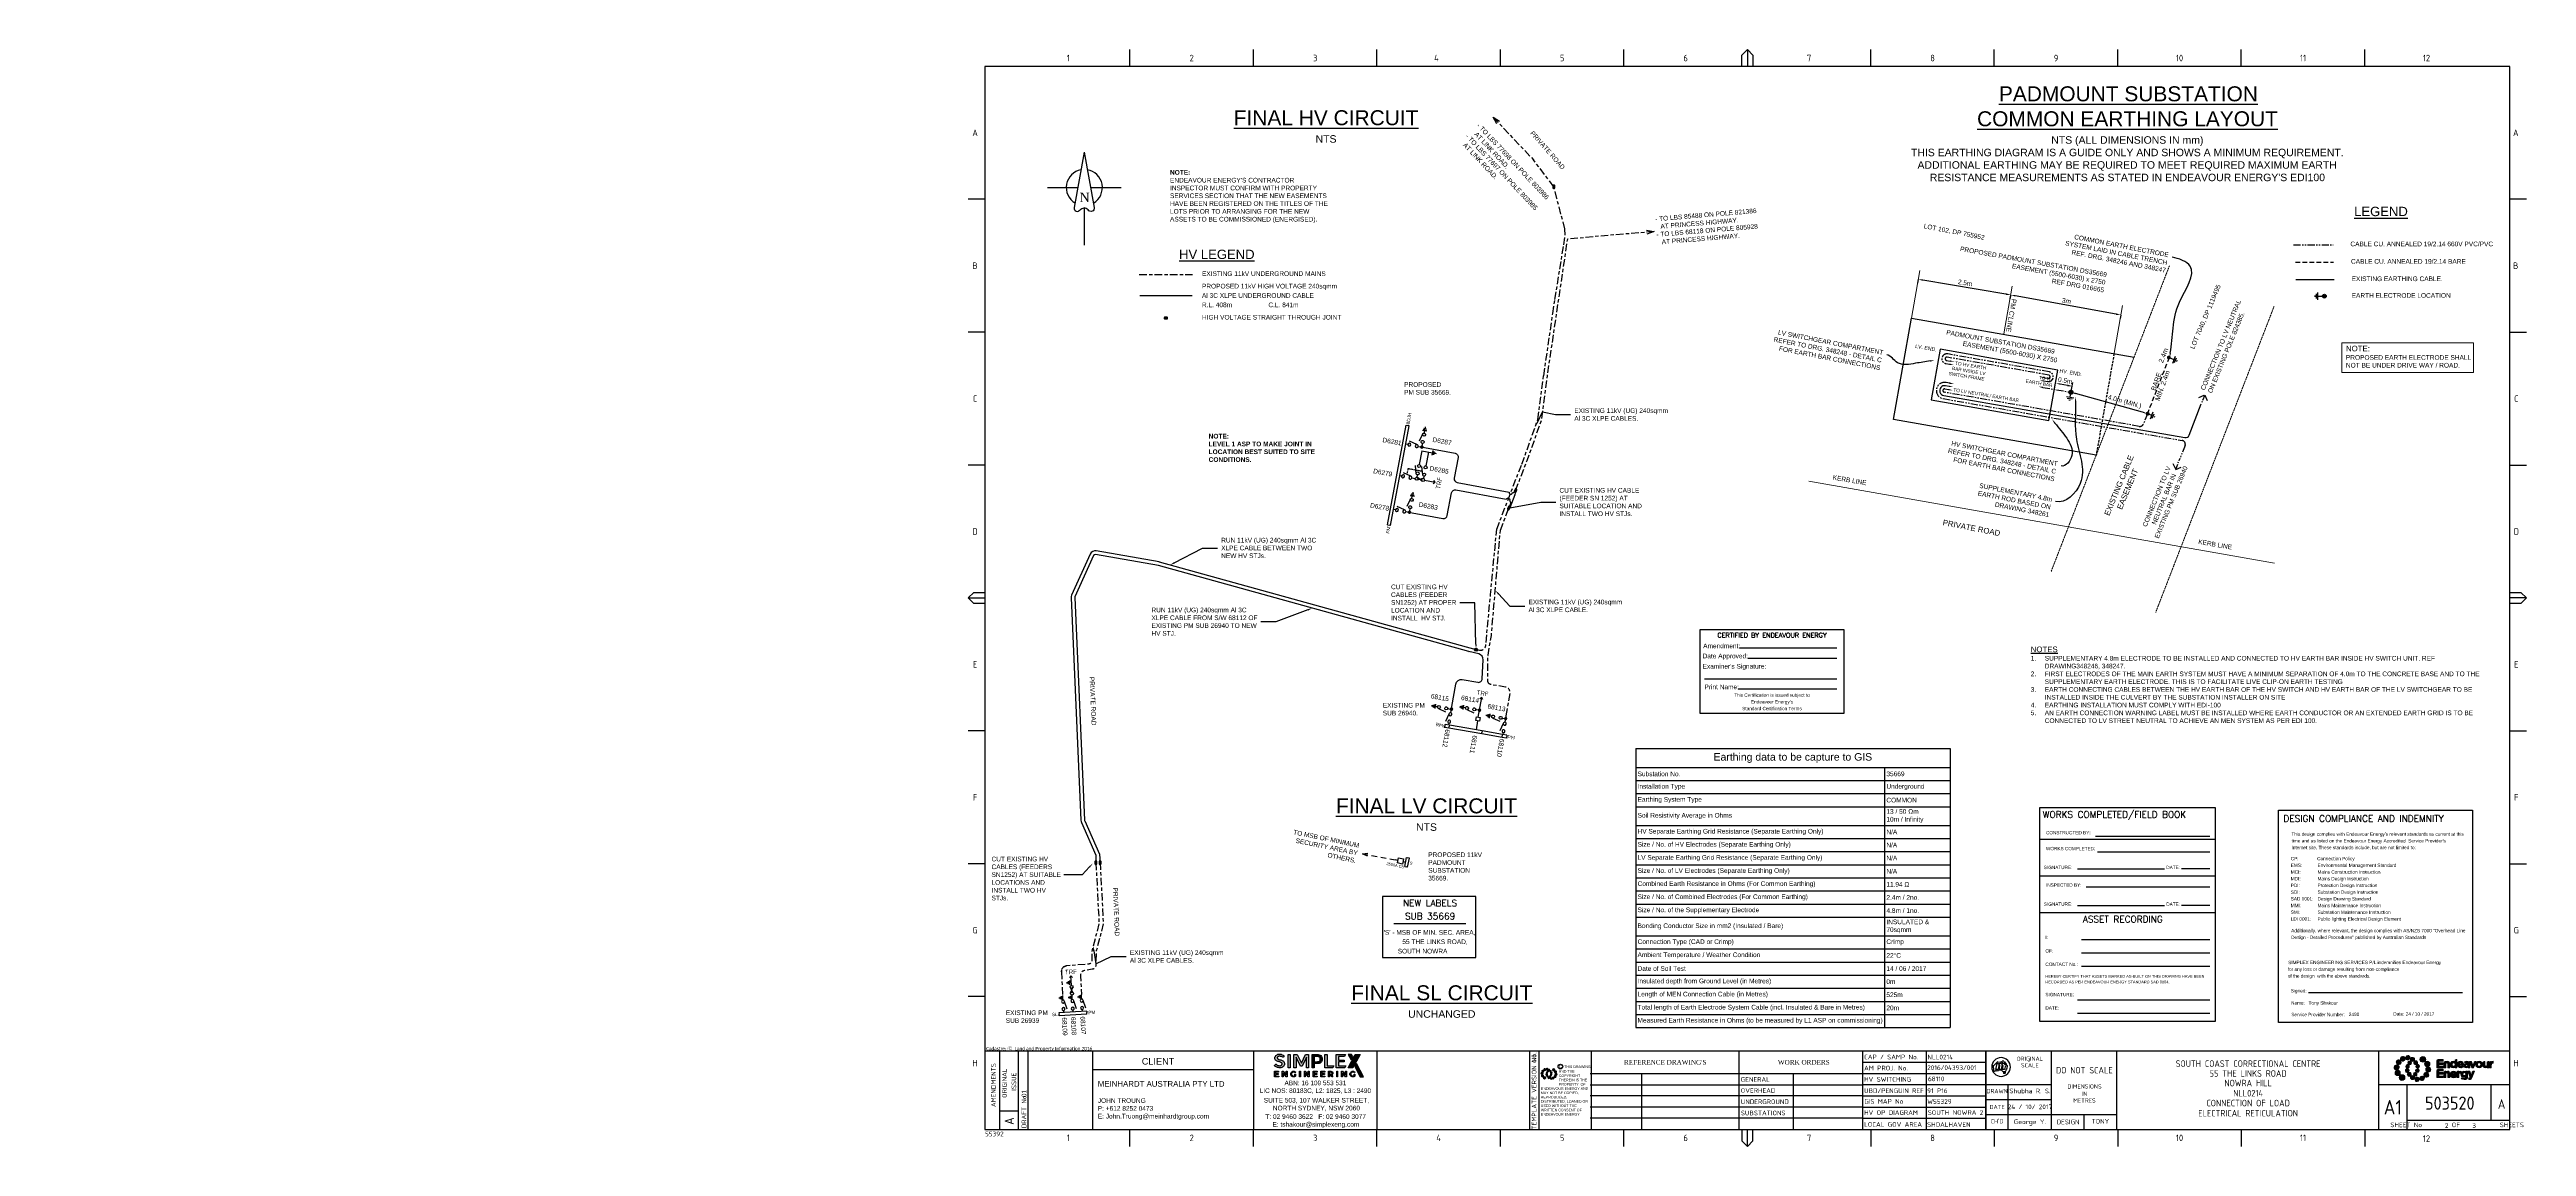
# Paper-space layout 'SHEET2' of a CAD drawing. Header units: metres. Extents: x 0 to 1324, y -5 to 581.
import ezdxf
from ezdxf import colors
from ezdxf.entities.mleader import LeaderData, LeaderLine
from ezdxf.enums import TextEntityAlignment as Align
from ezdxf.math import Vec2, Vec3

# ---------------------------------------------------------------- set-up
doc = ezdxf.new("R2010")
doc.units = ezdxf.units.M
for name, pattern in [('A', [0]), ('Cable Exist UG', [8.2, 4, -1.2, 1.8, -1.2]), ('CENTER2', [1.125, 0.75, -0.125, 0.125, -0.125]), ('CENTERX2', [4, 2.5, -0.5, 0.5, -0.5]), ('DASHED', [0.75, 0.5, -0.25]), ('HIDDEN', [0.375, 0.25, -0.125]), ('HIDDEN2', [0.1875, 0.125, -0.0625]), ('IECLdasha', [5, 3, -2]), ('PHANTOM2', [1.25, 0.625, -0.125, 0.125, -0.125, 0.125, -0.125])]:
    doc.linetypes.add(name, pattern=pattern)
doc.layers.get('0').update_dxf_attribs({"color": 6})
for name, color, linetype in [('_User Miscellaneous1', 7, 'Continuous'), ('_User Miscellaneous2', 7, 'Continuous'), ('_User Miscellaneous3', 7, 'Continuous'), ('Equip_HV_EXT', 7, 'Continuous'), ('Equip_HV_NEW', 2, 'Continuous'), ('Equip_LV_NEW', 2, 'Continuous'), ('Equip_SP_HV_NEW', 2, 'Continuous'), ('Mains_HV_EXT', 7, 'Continuous'), ('Mains_HV_NEW_U72', 2, 'Continuous'), ('Mains_LV_EXT', 7, 'Continuous'), ('Notes', 7, 'Continuous'), ('SupportsUG_SP_EXT', 7, 'Continuous'), ('Tittle Block', 7, 'Continuous')]:
    doc.layers.add(name, color=color, linetype=linetype)
doc.layers.add('Cadastre Other Property_SP_EXT', color=9, linetype='HIDDEN', lineweight=5)
doc.styles.add('ARIAL', font='arial.ttf', dxfattribs={"height": 2})
doc.styles.add('Elec', font='romand__.ttf')
doc.styles.add('iecISOCP', font='isocp.shx')
doc.styles.add('iecNAME', font='times.ttf')
doc.styles.add('iecTimesNewRoman', font='times.ttf')
doc.styles.add('IESYMBOL1', font='isocp.shx')
doc.styles.add('MANIKA', font='times.ttf', dxfattribs={"height": 2})
doc.styles.get("Standard").update_dxf_attribs({"font": 'arial.ttf'})
doc.styles.add('SWG_LABEL', font='arial.ttf')
doc.styles.add('SWITCH_LABEL', font='arial.ttf', dxfattribs={"height": 2.5})
doc.linetypes.add('Cable E UG', pattern='A,6,-0.5,["E",Standard,S=1.7,R=0,X=0.5,Y=-1],-2.9', length=9.4)
doc.linetypes.add('Cable New UG', pattern='A,7,-0.25,["x",Standard,S=2,R=0,X=0.2,Y=-0.8],-2.1', length=9.35)
doc.dimstyles.get("Standard").update_dxf_attribs({"dimtxt": 0.18, "dimasz": 0.18, "dimexe": 0.18, "dimexo": 0.0625, "dimgap": 0.09, "dimtad": 0, "dimdec": 4, "dimzin": 0, "dimdsep": 46, "dimtxsty": 'Standard', "dimcen": 0.09, "dimadec": 0, "dimazin": 0, "dimtfac": 1, "dimtdec": 4, "dimtofl": 0, "dimtmove": 0, "dimatfit": 3, "dimfxl": 1, "dimtolj": 1, "dimtzin": 0, "dimarcsym": 0})

# ---------------------------------------------------------------- blocks, each defined once
blk = doc.blocks.new('EE_LOGO_SMALL')
at = {"layer": 'Notes'}
h = blk.add_hatch(color=256, dxfattribs=at)
edge = h.paths.add_edge_path()
edge.add_spline(control_points=[(-8.4, 2), (-9.2, 2), (-9.8, 1.4), (-9.8, 0.7), (-9.9, -0.1), (-9.3, -0.7), (-8.6, -0.8), (-7.8, -0.8), (-7.2, -0.2), (-7.1, 0.5), (-7.1, 1.3), (-7.7, 1.9), (-8.4, 2)], knot_values=[0, 0, 0, 0, 1, 1, 1, 2, 2, 2, 3, 3, 3, 4, 4, 4, 4], degree=3, periodic=0)
h = blk.add_hatch(color=256, dxfattribs=at)
edge = h.paths.add_edge_path()
edge.add_spline(control_points=[(-6.8, 4.5), (-7.4, 4.8), (-8.2, 4.6), (-8.6, 4), (-8.9, 3.4), (-8.7, 2.6), (-8.1, 2.2), (-7.5, 1.9), (-6.7, 2.1), (-6.3, 2.7), (-6, 3.3), (-6.2, 4.1), (-6.8, 4.5)], knot_values=[0, 0, 0, 0, 1, 1, 1, 2, 2, 2, 3, 3, 3, 4, 4, 4, 4], degree=3, periodic=0)
h = blk.add_hatch(color=256, dxfattribs=at)
edge = h.paths.add_edge_path()
edge.add_spline(control_points=[(-4.2, 5.9), (-4.6, 6.5), (-5.3, 6.6), (-5.9, 6.3), (-6.4, 5.9), (-6.6, 5.1), (-6.2, 4.6), (-5.9, 4), (-5.1, 3.8), (-4.6, 4.2), (-4, 4.6), (-3.8, 5.3), (-4.2, 5.9)], knot_values=[0, 0, 0, 0, 1, 1, 1, 2, 2, 2, 3, 3, 3, 4, 4, 4, 4], degree=3, periodic=0)
h = blk.add_hatch(color=256, dxfattribs=at)
edge = h.paths.add_edge_path()
edge.add_spline(control_points=[(-1.3, 5.9), (-1.4, 6.5), (-2, 7), (-2.6, 6.9), (-3.3, 6.9), (-3.7, 6.3), (-3.7, 5.6), (-3.6, 5), (-3, 4.5), (-2.4, 4.6), (-1.7, 4.7), (-1.3, 5.2), (-1.3, 5.9)], knot_values=[0, 0, 0, 0, 1, 1, 1, 2, 2, 2, 3, 3, 3, 4, 4, 4, 4], degree=3, periodic=0)
h = blk.add_hatch(color=256, dxfattribs=at)
edge = h.paths.add_edge_path()
edge.add_spline(control_points=[(-2.5, 2.1), (-3, 2.2), (-3.5, 1.9), (-3.6, 1.3), (-3.7, 0.8), (-3.4, 0.3), (-2.9, 0.2), (-2.4, 0.1), (-1.9, 0.4), (-1.8, 0.9), (-1.7, 1.5), (-2, 2), (-2.5, 2.1)], knot_values=[0, 0, 0, 0, 1, 1, 1, 2, 2, 2, 3, 3, 3, 4, 4, 4, 4], degree=3, periodic=0)
h = blk.add_hatch(color=256, dxfattribs=at)
edge = h.paths.add_edge_path()
edge.add_spline(control_points=[(1, 4.9), (1, 4.3), (0.5, 3.8), (-0.1, 3.8), (-0.7, 3.8), (-1.2, 4.3), (-1.2, 4.9), (-1.2, 5.5), (-0.7, 6), (-0.1, 6), (0.5, 6), (1, 5.5), (1, 4.9)], knot_values=[0, 0, 0, 0, 1, 1, 1, 2, 2, 2, 3, 3, 3, 4, 4, 4, 4], degree=3, periodic=0)
edge = h.paths.add_edge_path()
edge.add_spline(control_points=[(-1.4, 4), (-1.9, 4.1), (-2.4, 3.8), (-2.5, 3.3), (-2.6, 2.7), (-2.3, 2.2), (-1.8, 2.1), (-1.3, 2), (-0.7, 2.3), (-0.6, 2.9), (-0.5, 3.4), (-0.9, 3.9), (-1.4, 4)], knot_values=[0, 0, 0, 0, 1, 1, 1, 2, 2, 2, 3, 3, 3, 4, 4, 4, 4], degree=3, periodic=0)
h = blk.add_hatch(color=256, dxfattribs=at)
edge = h.paths.add_edge_path()
edge.add_spline(control_points=[(2.3, 2.4), (2.8, 2.8), (2.8, 3.4), (2.4, 3.9), (2, 4.3), (1.4, 4.3), (0.9, 3.9), (0.5, 3.6), (0.5, 2.9), (0.9, 2.5), (1.2, 2), (1.9, 2), (2.3, 2.4)], knot_values=[0, 0, 0, 0, 1, 1, 1, 2, 2, 2, 3, 3, 3, 4, 4, 4, 4], degree=3, periodic=0)
edge = h.paths.add_edge_path()
edge.add_spline(control_points=[(1, 4.9), (1, 4.3), (0.5, 3.8), (-0.1, 3.8), (-0.7, 3.8), (-1.2, 4.3), (-1.2, 4.9), (-1.2, 5.5), (-0.7, 6), (-0.1, 6), (0.5, 6), (1, 5.5), (1, 4.9)], knot_values=[0, 0, 0, 0, 1, 1, 1, 2, 2, 2, 3, 3, 3, 4, 4, 4, 4], degree=3, periodic=0)
h = blk.add_hatch(color=256, dxfattribs=at)
edge = h.paths.add_edge_path()
edge.add_spline(control_points=[(1, 4.9), (1, 4.3), (0.5, 3.8), (-0.1, 3.8), (-0.7, 3.8), (-1.2, 4.3), (-1.2, 4.9), (-1.2, 5.5), (-0.7, 6), (-0.1, 6), (0.5, 6), (1, 5.5), (1, 4.9)], knot_values=[0, 0, 0, 0, 1, 1, 1, 2, 2, 2, 3, 3, 3, 4, 4, 4, 4], degree=3, periodic=0)
edge = h.paths.add_edge_path(flags=16)
edge.add_spline(control_points=[(1, 4.9), (1, 4.3), (0.5, 3.8), (-0.1, 3.8), (-0.7, 3.8), (-1.2, 4.3), (-1.2, 4.9), (-1.2, 5.5), (-0.7, 6), (-0.1, 6), (0.5, 6), (1, 5.5), (1, 4.9)], knot_values=[0, 0, 0, 0, 1, 1, 1, 2, 2, 2, 3, 3, 3, 4, 4, 4, 4], degree=3, periodic=0)
h = blk.add_hatch(color=256, dxfattribs=at)
edge = h.paths.add_edge_path()
edge.add_spline(control_points=[(3, 0.2), (3.5, 0.3), (3.8, 0.9), (3.7, 1.4), (3.6, 1.9), (3, 2.3), (2.5, 2.1), (1.9, 2), (1.6, 1.4), (1.8, 0.9), (1.9, 0.4), (2.5, 0.1), (3, 0.2)], knot_values=[0, 0, 0, 0, 1, 1, 1, 2, 2, 2, 3, 3, 3, 4, 4, 4, 4], degree=3, periodic=0)
h = blk.add_hatch(color=256, dxfattribs=at)
edge = h.paths.add_edge_path()
edge.add_spline(control_points=[(7, 4.9), (7, 4), (6.3, 3.4), (5.5, 3.4), (4.6, 3.4), (4, 4), (4, 4.9), (4, 5.7), (4.6, 6.4), (5.5, 6.4), (6.3, 6.4), (7, 5.7), (7, 4.9)], knot_values=[0, 0, 0, 0, 1, 1, 1, 2, 2, 2, 3, 3, 3, 4, 4, 4, 4], degree=3, periodic=0)
h = blk.add_hatch(color=256, dxfattribs=at)
edge = h.paths.add_edge_path()
edge.add_spline(control_points=[(8.4, 1.1), (9.1, 1.5), (9.4, 2.3), (9.1, 3), (8.8, 3.7), (7.9, 4.1), (7.2, 3.8), (6.5, 3.4), (6.2, 2.6), (6.5, 1.9), (6.8, 1.2), (7.7, 0.8), (8.4, 1.1)], knot_values=[0, 0, 0, 0, 1, 1, 1, 2, 2, 2, 3, 3, 3, 4, 4, 4, 4], degree=3, periodic=0)
h = blk.add_hatch(color=256, dxfattribs=at)
edge = h.paths.add_edge_path()
edge.add_spline(control_points=[(8.3, -1.9), (9, -1.9), (9.7, -1.4), (9.7, -0.6), (9.7, 0.1), (9.2, 0.8), (8.4, 0.8), (7.7, 0.8), (7, 0.3), (7, -0.5), (6.9, -1.2), (7.5, -1.9), (8.3, -1.9)], knot_values=[0, 0, 0, 0, 1, 1, 1, 2, 2, 2, 3, 3, 3, 4, 4, 4, 4], degree=3, periodic=0)
h = blk.add_hatch(color=256, dxfattribs=at)
edge = h.paths.add_edge_path()
edge.add_spline(control_points=[(-8.5, -1.1), (-9.2, -1.4), (-9.6, -2.3), (-9.3, -3), (-8.9, -3.7), (-8.1, -4), (-7.4, -3.7), (-6.7, -3.4), (-6.3, -2.5), (-6.6, -1.8), (-7, -1.1), (-7.8, -0.8), (-8.5, -1.1)], knot_values=[0, 0, 0, 0, 1, 1, 1, 2, 2, 2, 3, 3, 3, 4, 4, 4, 4], degree=3, periodic=0)
h = blk.add_hatch(color=256, dxfattribs=at)
edge = h.paths.add_edge_path()
edge.add_spline(control_points=[(-7.1, -4.8), (-7.1, -4), (-6.5, -3.3), (-5.6, -3.3), (-4.8, -3.3), (-4.1, -4), (-4.1, -4.8), (-4.1, -5.7), (-4.8, -6.3), (-5.6, -6.3), (-6.5, -6.3), (-7.1, -5.7), (-7.1, -4.8)], knot_values=[0, 0, 0, 0, 1, 1, 1, 2, 2, 2, 3, 3, 3, 4, 4, 4, 4], degree=3, periodic=0)
h = blk.add_hatch(color=256, dxfattribs=at)
edge = h.paths.add_edge_path()
edge.add_spline(control_points=[(-3.1, -0.2), (-3.7, -0.3), (-4, -0.8), (-3.8, -1.4), (-3.7, -1.9), (-3.2, -2.2), (-2.6, -2.1), (-2.1, -1.9), (-1.8, -1.4), (-1.9, -0.9), (-2.1, -0.3), (-2.6, 0), (-3.1, -0.2)], knot_values=[0, 0, 0, 0, 1, 1, 1, 2, 2, 2, 3, 3, 3, 4, 4, 4, 4], degree=3, periodic=0)
h = blk.add_hatch(color=256, dxfattribs=at)
edge = h.paths.add_edge_path()
edge.add_spline(control_points=[(-2.5, -2.3), (-2.9, -2.7), (-3, -3.4), (-2.6, -3.8), (-2.2, -4.2), (-1.5, -4.3), (-1.1, -3.9), (-0.7, -3.5), (-0.6, -2.8), (-1, -2.4), (-1.4, -2), (-2, -1.9), (-2.5, -2.3)], knot_values=[0, 0, 0, 0, 1, 1, 1, 2, 2, 2, 3, 3, 3, 4, 4, 4, 4], degree=3, periodic=0)
h = blk.add_hatch(color=256, dxfattribs=at)
edge = h.paths.add_edge_path()
edge.add_spline(control_points=[(-1.2, -4.8), (-1.2, -4.2), (-0.7, -3.7), (-0.1, -3.7), (0.5, -3.7), (1, -4.2), (1, -4.8), (1, -5.4), (0.5, -5.9), (-0.1, -5.9), (-0.7, -5.9), (-1.2, -5.4), (-1.2, -4.8)], knot_values=[0, 0, 0, 0, 1, 1, 1, 2, 2, 2, 3, 3, 3, 4, 4, 4, 4], degree=3, periodic=0)
h = blk.add_hatch(color=256, dxfattribs=at)
edge = h.paths.add_edge_path()
edge.add_spline(control_points=[(1.2, -3.9), (1.7, -4.1), (2.2, -3.7), (2.3, -3.2), (2.5, -2.7), (2.1, -2.2), (1.6, -2.1), (1.1, -2), (0.6, -2.3), (0.5, -2.8), (0.4, -3.3), (0.7, -3.8), (1.2, -3.9)], knot_values=[0, 0, 0, 0, 1, 1, 1, 2, 2, 2, 3, 3, 3, 4, 4, 4, 4], degree=3, periodic=0)
h = blk.add_hatch(color=256, dxfattribs=at)
edge = h.paths.add_edge_path()
edge.add_spline(control_points=[(1.2, -5.8), (1.3, -6.5), (1.8, -6.9), (2.5, -6.9), (3.1, -6.8), (3.6, -6.2), (3.5, -5.6), (3.4, -5), (2.9, -4.5), (2.2, -4.6), (1.6, -4.6), (1.1, -5.2), (1.2, -5.8)], knot_values=[0, 0, 0, 0, 1, 1, 1, 2, 2, 2, 3, 3, 3, 4, 4, 4, 4], degree=3, periodic=0)
h = blk.add_hatch(color=256, dxfattribs=at)
edge = h.paths.add_edge_path()
edge.add_spline(control_points=[(2.4, -2), (2.9, -2.1), (3.4, -1.8), (3.5, -1.3), (3.6, -0.8), (3.3, -0.3), (2.8, -0.2), (2.2, -0.1), (1.7, -0.4), (1.6, -0.9), (1.5, -1.4), (1.8, -1.9), (2.4, -2)], knot_values=[0, 0, 0, 0, 1, 1, 1, 2, 2, 2, 3, 3, 3, 4, 4, 4, 4], degree=3, periodic=0)
h = blk.add_hatch(color=256, dxfattribs=at)
edge = h.paths.add_edge_path()
edge.add_spline(control_points=[(4, -5.8), (4.4, -6.4), (5.2, -6.6), (5.7, -6.2), (6.3, -5.8), (6.5, -5.1), (6.1, -4.5), (5.7, -4), (5, -3.8), (4.4, -4.2), (3.8, -4.5), (3.7, -5.3), (4, -5.8)], knot_values=[0, 0, 0, 0, 1, 1, 1, 2, 2, 2, 3, 3, 3, 4, 4, 4, 4], degree=3, periodic=0)
h = blk.add_hatch(color=256, dxfattribs=at)
edge = h.paths.add_edge_path()
edge.add_spline(control_points=[(6.7, -4.4), (7.3, -4.8), (8.1, -4.6), (8.4, -4), (8.8, -3.3), (8.6, -2.6), (8, -2.2), (7.3, -1.8), (6.6, -2.1), (6.2, -2.7), (5.8, -3.3), (6, -4.1), (6.7, -4.4)], knot_values=[0, 0, 0, 0, 1, 1, 1, 2, 2, 2, 3, 3, 3, 4, 4, 4, 4], degree=3, periodic=0)
at = {"layer": 'Notes', "lineweight": 0}
for points in [[(1.8, 2.1), (1.8, 2.1)], [(-2, -2.1), (-2, -2.1)]]:
    blk.add_lwpolyline(points, dxfattribs=at)
for points in [[(-8.4, 2), (-9.2, 2), (-9.8, 1.4), (-9.8, 0.7), (-9.9, -0.1), (-9.3, -0.7), (-8.6, -0.8), (-7.8, -0.8), (-7.2, -0.2), (-7.1, 0.5), (-7.1, 1.3), (-7.7, 1.9), (-8.4, 2)], [(-6.8, 4.5), (-7.4, 4.8), (-8.2, 4.6), (-8.6, 4), (-8.9, 3.4), (-8.7, 2.6), (-8.1, 2.2), (-7.5, 1.9), (-6.7, 2.1), (-6.3, 2.7), (-6, 3.3), (-6.2, 4.1), (-6.8, 4.5)], [(-4.2, 5.9), (-4.6, 6.5), (-5.3, 6.6), (-5.9, 6.3), (-6.4, 5.9), (-6.6, 5.1), (-6.2, 4.6), (-5.9, 4), (-5.1, 3.8), (-4.6, 4.2), (-4, 4.6), (-3.8, 5.3), (-4.2, 5.9)], [(-1.3, 5.9), (-1.4, 6.5), (-2, 7), (-2.6, 6.9), (-3.3, 6.9), (-3.7, 6.3), (-3.7, 5.6), (-3.6, 5), (-3, 4.5), (-2.4, 4.6), (-1.7, 4.7), (-1.3, 5.2), (-1.3, 5.9)], [(-2.5, 2.1), (-3, 2.2), (-3.5, 1.9), (-3.6, 1.3), (-3.7, 0.8), (-3.4, 0.3), (-2.9, 0.2), (-2.4, 0.1), (-1.9, 0.4), (-1.8, 0.9), (-1.7, 1.5), (-2, 2), (-2.5, 2.1)], [(-1.4, 4), (-1.9, 4.1), (-2.4, 3.8), (-2.5, 3.3), (-2.6, 2.7), (-2.3, 2.2), (-1.8, 2.1), (-1.3, 2), (-0.7, 2.3), (-0.6, 2.9), (-0.5, 3.4), (-0.9, 3.9), (-1.4, 4)], [(1, 4.9), (1, 4.3), (0.5, 3.8), (-0.1, 3.8), (-0.7, 3.8), (-1.2, 4.3), (-1.2, 4.9), (-1.2, 5.5), (-0.7, 6), (-0.1, 6), (0.5, 6), (1, 5.5), (1, 4.9)], [(1, 4.9), (1, 4.3), (0.5, 3.8), (-0.1, 3.8), (-0.7, 3.8), (-1.2, 4.3), (-1.2, 4.9), (-1.2, 5.5), (-0.7, 6), (-0.1, 6), (0.5, 6), (1, 5.5), (1, 4.9)], [(2.3, 2.4), (2.8, 2.8), (2.8, 3.4), (2.4, 3.9), (2, 4.3), (1.4, 4.3), (0.9, 3.9), (0.5, 3.6), (0.5, 2.9), (0.9, 2.5), (1.2, 2), (1.9, 2), (2.3, 2.4)], [(3, 0.2), (3.5, 0.3), (3.8, 0.9), (3.7, 1.4), (3.6, 1.9), (3, 2.3), (2.5, 2.1), (1.9, 2), (1.6, 1.4), (1.8, 0.9), (1.9, 0.4), (2.5, 0.1), (3, 0.2)], [(7, 4.9), (7, 4), (6.3, 3.4), (5.5, 3.4), (4.6, 3.4), (4, 4), (4, 4.9), (4, 5.7), (4.6, 6.4), (5.5, 6.4), (6.3, 6.4), (7, 5.7), (7, 4.9)], [(8.4, 1.1), (9.1, 1.5), (9.4, 2.3), (9.1, 3), (8.8, 3.7), (7.9, 4.1), (7.2, 3.8), (6.5, 3.4), (6.2, 2.6), (6.5, 1.9), (6.8, 1.2), (7.7, 0.8), (8.4, 1.1)], [(8.3, -1.9), (9, -1.9), (9.7, -1.4), (9.7, -0.6), (9.7, 0.1), (9.2, 0.8), (8.4, 0.8), (7.7, 0.8), (7, 0.3), (7, -0.5), (6.9, -1.2), (7.5, -1.9), (8.3, -1.9)], [(-8.5, -1.1), (-9.2, -1.4), (-9.6, -2.3), (-9.3, -3), (-8.9, -3.7), (-8.1, -4), (-7.4, -3.7), (-6.7, -3.4), (-6.3, -2.5), (-6.6, -1.8), (-7, -1.1), (-7.8, -0.8), (-8.5, -1.1)], [(-7.1, -4.8), (-7.1, -4), (-6.5, -3.3), (-5.6, -3.3), (-4.8, -3.3), (-4.1, -4), (-4.1, -4.8), (-4.1, -5.7), (-4.8, -6.3), (-5.6, -6.3), (-6.5, -6.3), (-7.1, -5.7), (-7.1, -4.8)], [(-3.1, -0.2), (-3.7, -0.3), (-4, -0.8), (-3.8, -1.4), (-3.7, -1.9), (-3.2, -2.2), (-2.6, -2.1), (-2.1, -1.9), (-1.8, -1.4), (-1.9, -0.9), (-2.1, -0.3), (-2.6, 0), (-3.1, -0.2)], [(-2.5, -2.3), (-2.9, -2.7), (-3, -3.4), (-2.6, -3.8), (-2.2, -4.2), (-1.5, -4.3), (-1.1, -3.9), (-0.7, -3.5), (-0.6, -2.8), (-1, -2.4), (-1.4, -2), (-2, -1.9), (-2.5, -2.3)], [(-1.2, -4.8), (-1.2, -4.2), (-0.7, -3.7), (-0.1, -3.7), (0.5, -3.7), (1, -4.2), (1, -4.8), (1, -5.4), (0.5, -5.9), (-0.1, -5.9), (-0.7, -5.9), (-1.2, -5.4), (-1.2, -4.8)], [(1.2, -3.9), (1.7, -4.1), (2.2, -3.7), (2.3, -3.2), (2.5, -2.7), (2.1, -2.2), (1.6, -2.1), (1.1, -2), (0.6, -2.3), (0.5, -2.8), (0.4, -3.3), (0.7, -3.8), (1.2, -3.9)], [(1.2, -5.8), (1.3, -6.5), (1.8, -6.9), (2.5, -6.9), (3.1, -6.8), (3.6, -6.2), (3.5, -5.6), (3.4, -5), (2.9, -4.5), (2.2, -4.6), (1.6, -4.6), (1.1, -5.2), (1.2, -5.8)], [(2.4, -2), (2.9, -2.1), (3.4, -1.8), (3.5, -1.3), (3.6, -0.8), (3.3, -0.3), (2.8, -0.2), (2.2, -0.1), (1.7, -0.4), (1.6, -0.9), (1.5, -1.4), (1.8, -1.9), (2.4, -2)], [(4, -5.8), (4.4, -6.4), (5.2, -6.6), (5.7, -6.2), (6.3, -5.8), (6.5, -5.1), (6.1, -4.5), (5.7, -4), (5, -3.8), (4.4, -4.2), (3.8, -4.5), (3.7, -5.3), (4, -5.8)], [(6.7, -4.4), (7.3, -4.8), (8.1, -4.6), (8.4, -4), (8.8, -3.3), (8.6, -2.6), (8, -2.2), (7.3, -1.8), (6.6, -2.1), (6.2, -2.7), (5.8, -3.3), (6, -4.1), (6.7, -4.4)]]:
    blk.add_open_spline(points, degree=3, knots=[0, 0, 0, 0, 1, 1, 1, 2, 2, 2, 3, 3, 3, 4, 4, 4, 4], dxfattribs=at)
blk = doc.blocks.new('EE_COPYRIGHT_A1')
at = {"layer": 'Notes'}
blk.add_circle((9.5, -0.8), 1.15, dxfattribs=at)
at = {"xscale": 0.4, "yscale": 0.4, "zscale": 0.4}
blk.add_blockref('EE_LOGO_SMALL', (4, -4.3), dxfattribs=at)
at = {"layer": 'Notes', "insert": (0, 0), "char_height": 1.25, "width": 24.121, "attachment_point": 1, "style": 'ARIAL'}
blk.add_mtext('\\pt8.75;               ^I{\\H1.2x;C } THIS DRAWING\\P\\pi-8.75,l8.75,t8.75,20;       ^IAND THE ^I\\P\\pi0,t8.75;COPYRIGHT\\P\\pi-8.75,t1.25,8.75;^I^ITHEREIN IS THE PROPERTY  OF \\P\\pi0,l0,t1.25;ENDEAVOUR ENERGY AND MAY NOT BE COPIED, REPRODUCED, DISTRIBUTED, LOANED OR USED WITHOUT THE WRITTEN CONSENT OF ENDEAVOUR ENERGY', dxfattribs=at)
blk = doc.blocks.new('EE_LOGO')
h = blk.add_hatch(color=7)
edge = h.paths.add_edge_path()
edge.add_spline(control_points=[(-25.3, 1.9), (-26.1, 2), (-26.7, 1.4), (-26.8, 0.7), (-26.8, -0.1), (-26.2, -0.7), (-25.5, -0.8), (-24.7, -0.8), (-24.1, -0.2), (-24.1, 0.5), (-24, 1.3), (-24.6, 1.9), (-25.3, 1.9)], knot_values=[0, 0, 0, 0, 1, 1, 1, 2, 2, 2, 3, 3, 3, 4, 4, 4, 4], degree=3, periodic=0)
h = blk.add_hatch(color=7)
edge = h.paths.add_edge_path()
edge.add_spline(control_points=[(-23.7, 4.5), (-24.3, 4.8), (-25.1, 4.6), (-25.5, 4), (-25.8, 3.4), (-25.6, 2.6), (-25, 2.2), (-24.4, 1.9), (-23.6, 2.1), (-23.3, 2.7), (-22.9, 3.3), (-23.1, 4.1), (-23.7, 4.5)], knot_values=[0, 0, 0, 0, 1, 1, 1, 2, 2, 2, 3, 3, 3, 4, 4, 4, 4], degree=3, periodic=0)
h = blk.add_hatch(color=7)
edge = h.paths.add_edge_path()
edge.add_spline(control_points=[(-21.1, 5.9), (-21.5, 6.4), (-22.2, 6.6), (-22.8, 6.2), (-23.4, 5.9), (-23.5, 5.1), (-23.2, 4.5), (-22.8, 4), (-22.1, 3.8), (-21.5, 4.2), (-20.9, 4.5), (-20.7, 5.3), (-21.1, 5.9)], knot_values=[0, 0, 0, 0, 1, 1, 1, 2, 2, 2, 3, 3, 3, 4, 4, 4, 4], degree=3, periodic=0)
h = blk.add_hatch(color=7)
edge = h.paths.add_edge_path()
edge.add_spline(control_points=[(-19.4, 2.1), (-19.9, 2.2), (-20.4, 1.8), (-20.6, 1.3), (-20.7, 0.8), (-20.3, 0.3), (-19.8, 0.2), (-19.3, 0.1), (-18.8, 0.4), (-18.7, 0.9), (-18.6, 1.4), (-18.9, 1.9), (-19.4, 2.1)], knot_values=[0, 0, 0, 0, 1, 1, 1, 2, 2, 2, 3, 3, 3, 4, 4, 4, 4], degree=3, periodic=0)
h = blk.add_hatch(color=7)
edge = h.paths.add_edge_path()
edge.add_spline(control_points=[(-18.3, 5.9), (-18.3, 6.5), (-18.9, 7), (-19.5, 6.9), (-20.2, 6.8), (-20.6, 6.3), (-20.6, 5.6), (-20.5, 5), (-20, 4.5), (-19.3, 4.6), (-18.7, 4.7), (-18.2, 5.2), (-18.3, 5.9)], knot_values=[0, 0, 0, 0, 1, 1, 1, 2, 2, 2, 3, 3, 3, 4, 4, 4, 4], degree=3, periodic=0)
h = blk.add_hatch(color=7)
edge = h.paths.add_edge_path()
edge.add_spline(control_points=[(-15.9, 4.9), (-15.9, 4.3), (-16.4, 3.8), (-17, 3.8), (-17.6, 3.8), (-18.1, 4.3), (-18.1, 4.9), (-18.1, 5.5), (-17.6, 5.9), (-17, 5.9), (-16.4, 5.9), (-15.9, 5.5), (-15.9, 4.9)], knot_values=[0, 0, 0, 0, 1, 1, 1, 2, 2, 2, 3, 3, 3, 4, 4, 4, 4], degree=3, periodic=0)
edge = h.paths.add_edge_path()
edge.add_spline(control_points=[(-18.3, 4), (-18.8, 4.1), (-19.3, 3.8), (-19.4, 3.2), (-19.5, 2.7), (-19.2, 2.2), (-18.7, 2.1), (-18.2, 2), (-17.7, 2.3), (-17.6, 2.8), (-17.5, 3.4), (-17.8, 3.9), (-18.3, 4)], knot_values=[0, 0, 0, 0, 1, 1, 1, 2, 2, 2, 3, 3, 3, 4, 4, 4, 4], degree=3, periodic=0)
h = blk.add_hatch(color=7)
edge = h.paths.add_edge_path()
edge.add_spline(control_points=[(-14.6, 2.4), (-14.2, 2.7), (-14.1, 3.4), (-14.5, 3.8), (-14.9, 4.3), (-15.6, 4.3), (-16, 3.9), (-16.4, 3.5), (-16.5, 2.9), (-16.1, 2.4), (-15.7, 2), (-15, 2), (-14.6, 2.4)], knot_values=[0, 0, 0, 0, 1, 1, 1, 2, 2, 2, 3, 3, 3, 4, 4, 4, 4], degree=3, periodic=0)
edge = h.paths.add_edge_path()
edge.add_spline(control_points=[(-15.9, 4.9), (-15.9, 4.3), (-16.4, 3.8), (-17, 3.8), (-17.6, 3.8), (-18.1, 4.3), (-18.1, 4.9), (-18.1, 5.5), (-17.6, 5.9), (-17, 5.9), (-16.4, 5.9), (-15.9, 5.5), (-15.9, 4.9)], knot_values=[0, 0, 0, 0, 1, 1, 1, 2, 2, 2, 3, 3, 3, 4, 4, 4, 4], degree=3, periodic=0)
h = blk.add_hatch(color=7)
edge = h.paths.add_edge_path()
edge.add_spline(control_points=[(-15.9, 4.9), (-15.9, 4.3), (-16.4, 3.8), (-17, 3.8), (-17.6, 3.8), (-18.1, 4.3), (-18.1, 4.9), (-18.1, 5.5), (-17.6, 5.9), (-17, 5.9), (-16.4, 5.9), (-15.9, 5.5), (-15.9, 4.9)], knot_values=[0, 0, 0, 0, 1, 1, 1, 2, 2, 2, 3, 3, 3, 4, 4, 4, 4], degree=3, periodic=0)
edge = h.paths.add_edge_path(flags=16)
edge.add_spline(control_points=[(-15.9, 4.9), (-15.9, 4.3), (-16.4, 3.8), (-17, 3.8), (-17.6, 3.8), (-18.1, 4.3), (-18.1, 4.9), (-18.1, 5.5), (-17.6, 5.9), (-17, 5.9), (-16.4, 5.9), (-15.9, 5.5), (-15.9, 4.9)], knot_values=[0, 0, 0, 0, 1, 1, 1, 2, 2, 2, 3, 3, 3, 4, 4, 4, 4], degree=3, periodic=0)
h = blk.add_hatch(color=7)
edge = h.paths.add_edge_path()
edge.add_spline(control_points=[(-13.9, 0.2), (-13.4, 0.3), (-13.1, 0.9), (-13.2, 1.4), (-13.4, 1.9), (-13.9, 2.2), (-14.4, 2.1), (-15, 2), (-15.3, 1.4), (-15.2, 0.9), (-15, 0.4), (-14.5, 0), (-13.9, 0.2)], knot_values=[0, 0, 0, 0, 1, 1, 1, 2, 2, 2, 3, 3, 3, 4, 4, 4, 4], degree=3, periodic=0)
h = blk.add_hatch(color=7)
edge = h.paths.add_edge_path()
edge.add_spline(control_points=[(-9.9, 4.9), (-9.9, 4), (-10.6, 3.4), (-11.4, 3.4), (-12.3, 3.4), (-13, 4), (-13, 4.9), (-13, 5.7), (-12.3, 6.4), (-11.4, 6.4), (-10.6, 6.4), (-9.9, 5.7), (-9.9, 4.9)], knot_values=[0, 0, 0, 0, 1, 1, 1, 2, 2, 2, 3, 3, 3, 4, 4, 4, 4], degree=3, periodic=0)
h = blk.add_hatch(color=7)
edge = h.paths.add_edge_path()
edge.add_spline(control_points=[(-8.6, 1.1), (-7.8, 1.4), (-7.5, 2.3), (-7.8, 3), (-8.1, 3.7), (-9, 4.1), (-9.7, 3.7), (-10.4, 3.4), (-10.7, 2.6), (-10.4, 1.9), (-10.1, 1.1), (-9.3, 0.8), (-8.6, 1.1)], knot_values=[0, 0, 0, 0, 1, 1, 1, 2, 2, 2, 3, 3, 3, 4, 4, 4, 4], degree=3, periodic=0)
h = blk.add_hatch(color=7)
edge = h.paths.add_edge_path()
edge.add_spline(control_points=[(-8.7, -1.9), (-7.9, -2), (-7.3, -1.4), (-7.2, -0.6), (-7.2, 0.1), (-7.8, 0.7), (-8.5, 0.8), (-9.3, 0.8), (-9.9, 0.3), (-9.9, -0.5), (-10, -1.2), (-9.4, -1.9), (-8.7, -1.9)], knot_values=[0, 0, 0, 0, 1, 1, 1, 2, 2, 2, 3, 3, 3, 4, 4, 4, 4], degree=3, periodic=0)
h = blk.add_hatch(color=7)
edge = h.paths.add_edge_path()
edge.add_spline(control_points=[(-3.9, 0.4), (-3.9, 0.4), (-3.9, 4.3), (-3.9, 4.3), (-3.9, 4.3), (-3.9, 4.9), (-3.3, 4.9), (-2.7, 4.9), (-0.5, 4.9), (-0.5, 4.9), (-0.5, 4.9), (-0.5, 4), (-0.5, 4), (-0.5, 4), (-2.9, 4), (-2.9, 4), (-2.9, 4), (-2.9, 3.1), (-2.9, 3.1), (-2.9, 3.1), (-0.8, 3.1), (-0.8, 3.1), (-0.8, 3.1), (-0.8, 2.2), (-0.8, 2.2), (-0.8, 2.2), (-2.9, 2.2), (-2.9, 2.2), (-2.9, 2.2), (-2.9, 1.3), (-2.9, 1.3), (-2.9, 1.3), (-0.5, 1.3), (-0.5, 1.3), (-0.5, 1.3), (-0.5, 0.4), (-0.5, 0.4), (-0.5, 0.4), (-3.9, 0.4), (-3.9, 0.4)], knot_values=[0, 0, 0, 0, 1, 1, 1, 2, 2, 2, 3, 3, 3, 4, 4, 4, 5, 5, 5, 6, 6, 6, 7, 7, 7, 8, 8, 8, 9, 9, 9, 10, 10, 10, 11, 11, 11, 12, 12, 12, 13, 13, 13, 13], degree=3, periodic=0)
h = blk.add_hatch(color=7)
edge = h.paths.add_edge_path()
edge.add_spline(control_points=[(1.9, 0.4), (1.9, 0.4), (1.9, 2.3), (1.9, 2.3), (1.9, 2.8), (1.7, 3), (1.4, 3), (1, 3), (0.8, 2.8), (0.8, 2.3), (0.8, 2.3), (0.8, 0.4), (0.8, 0.4), (0.8, 0.4), (-0.2, 0.4), (-0.2, 0.4), (-0.2, 0.4), (-0.2, 3.2), (-0.2, 3.3), (-0.2, 3.3), (-0.2, 3.8), (0.4, 3.8), (0.8, 3.8), (0.8, 3.8), (0.8, 3.8), (0.8, 3.8), (0.8, 3.3), (0.8, 3.3), (1, 3.6), (1.3, 3.9), (1.8, 3.9), (2.5, 3.9), (2.9, 3.4), (2.9, 2.6), (2.9, 2.6), (2.9, 0.4), (2.9, 0.4), (2.9, 0.4), (1.9, 0.4), (1.9, 0.4)], knot_values=[0, 0, 0, 0, 1, 1, 1, 2, 2, 2, 3, 3, 3, 4, 4, 4, 5, 5, 5, 6, 6, 6, 7, 7, 7, 8, 8, 8, 9, 9, 9, 10, 10, 10, 11, 11, 11, 12, 12, 12, 13, 13, 13, 13], degree=3, periodic=0)
h = blk.add_hatch(color=7)
edge = h.paths.add_edge_path(flags=16)
edge.add_spline(control_points=[(5.8, 2.1), (5.8, 2.7), (5.4, 3.1), (5, 3.1), (4.5, 3.1), (4.2, 2.7), (4.2, 2.1), (4.2, 2.1), (4.2, 2.1), (4.2, 2.1), (4.2, 1.6), (4.5, 1.2), (5, 1.2), (5.4, 1.2), (5.8, 1.6), (5.8, 2.1), (5.8, 2.1), (5.8, 2.1), (5.8, 2.1)], knot_values=[0, 0, 0, 0, 1, 1, 1, 2, 2, 2, 3, 3, 3, 4, 4, 4, 5, 5, 5, 6, 6, 6, 6], degree=3, periodic=0)
edge = h.paths.add_edge_path()
edge.add_spline(control_points=[(5.8, 0.4), (5.8, 0.4), (5.8, 0.9), (5.8, 0.9), (5.6, 0.6), (5.2, 0.4), (4.7, 0.4), (3.9, 0.4), (3.2, 1), (3.2, 2.1), (3.2, 2.1), (3.2, 2.1), (3.2, 2.1), (3.2, 3.3), (3.9, 3.9), (4.7, 3.9), (5.2, 3.9), (5.6, 3.6), (5.8, 3.4), (5.8, 3.4), (5.8, 4.3), (5.8, 4.3), (5.8, 4.3), (5.8, 4.9), (6.3, 4.9), (6.7, 4.9), (6.7, 4.9), (6.7, 4.9), (6.7, 4.9), (6.7, 0.4), (6.7, 0.4), (6.7, 0.4), (5.8, 0.4), (5.8, 0.4)], knot_values=[0, 0, 0, 0, 1, 1, 1, 2, 2, 2, 3, 3, 3, 4, 4, 4, 5, 5, 5, 6, 6, 6, 7, 7, 7, 8, 8, 8, 9, 9, 9, 10, 10, 10, 11, 11, 11, 11], degree=3, periodic=0)
h = blk.add_hatch(color=7)
edge = h.paths.add_edge_path()
edge.add_spline(control_points=[(8.7, 3.9), (7.7, 3.9), (7, 3.1), (7, 2.1), (7, 2.1), (7, 2.1), (7, 2.1), (7, 1.1), (7.8, 0.4), (8.8, 0.4), (9.4, 0.4), (9.8, 0.6), (10.2, 1), (10.2, 1), (9.6, 1.5), (9.6, 1.5), (9.4, 1.2), (9.1, 1.1), (8.8, 1.1), (8.3, 1.1), (8, 1.5), (8, 1.9), (7.9, 2.2), (7.9, 2.3), (8, 2.4), (8, 2.8), (8.3, 3.1), (8.7, 3.1), (9.1, 3.1), (9.3, 2.8), (9.4, 2.4), (9.4, 2.4), (8.1, 2.4), (8.1, 2.4), (8.1, 2.4), (8.1, 1.8), (8.6, 1.8), (9.2, 1.8), (10.3, 1.8), (10.3, 1.8), (10.3, 1.9), (10.3, 1.9), (10.3, 2), (10.3, 2), (10.3, 2.1), (10.3, 2.1), (10.3, 3), (9.8, 3.9), (8.7, 3.9)], knot_values=[0, 0, 0, 0, 1, 1, 1, 2, 2, 2, 3, 3, 3, 4, 4, 4, 5, 5, 5, 6, 6, 6, 7, 7, 7, 8, 8, 8, 9, 9, 9, 10, 10, 10, 11, 11, 11, 12, 12, 12, 13, 13, 13, 14, 14, 14, 15, 15, 15, 16, 16, 16, 16], degree=3, periodic=0)
h = blk.add_hatch(color=7)
edge = h.paths.add_edge_path(flags=16)
edge.add_spline(control_points=[(12.7, 1.8), (12.5, 1.9), (12.3, 1.9), (12.1, 1.9), (11.7, 1.9), (11.4, 1.8), (11.4, 1.5), (11.4, 1.5), (11.4, 1.5), (11.4, 1.5), (11.4, 1.2), (11.6, 1), (11.9, 1), (12.4, 1), (12.7, 1.3), (12.7, 1.6), (12.7, 1.6), (12.7, 1.8), (12.7, 1.8)], knot_values=[0, 0, 0, 0, 1, 1, 1, 2, 2, 2, 3, 3, 3, 4, 4, 4, 5, 5, 5, 6, 6, 6, 6], degree=3, periodic=0)
edge = h.paths.add_edge_path()
edge.add_spline(control_points=[(12.7, 0.4), (12.7, 0.4), (12.7, 0.8), (12.7, 0.8), (12.4, 0.5), (12.1, 0.4), (11.7, 0.4), (11, 0.4), (10.5, 0.7), (10.5, 1.4), (10.5, 1.4), (10.5, 1.4), (10.5, 1.4), (10.5, 2.2), (11.1, 2.5), (11.9, 2.5), (12.2, 2.5), (12.4, 2.4), (12.7, 2.4), (12.7, 2.4), (12.7, 2.4), (12.7, 2.4), (12.7, 2.8), (12.4, 3.1), (12, 3.1), (11.6, 3.1), (11.3, 3), (11, 2.9), (11, 2.9), (10.8, 3.6), (10.8, 3.6), (11.2, 3.8), (11.5, 3.9), (12.1, 3.9), (13.1, 3.9), (13.6, 3.3), (13.6, 2.4), (13.6, 2.4), (13.6, 0.4), (13.6, 0.4), (13.6, 0.4), (12.7, 0.4), (12.7, 0.4)], knot_values=[0, 0, 0, 0, 1, 1, 1, 2, 2, 2, 3, 3, 3, 4, 4, 4, 5, 5, 5, 6, 6, 6, 7, 7, 7, 8, 8, 8, 9, 9, 9, 10, 10, 10, 11, 11, 11, 12, 12, 12, 13, 13, 13, 14, 14, 14, 14], degree=3, periodic=0)
h = blk.add_hatch(color=7)
edge = h.paths.add_edge_path()
edge.add_spline(control_points=[(15.7, 0.4), (15.7, 0.4), (14.8, 0.4), (14.8, 0.4), (14.8, 0.4), (13.5, 3.8), (13.5, 3.8), (13.5, 3.8), (14.5, 3.8), (14.5, 3.8), (14.5, 3.8), (15.3, 1.6), (15.3, 1.6), (15.3, 1.6), (15.9, 3.3), (15.9, 3.3), (15.9, 3.3), (16, 3.8), (16.4, 3.8), (16.8, 3.8), (17, 3.8), (17, 3.8), (17, 3.8), (15.7, 0.4), (15.7, 0.4)], knot_values=[0, 0, 0, 0, 1, 1, 1, 2, 2, 2, 3, 3, 3, 4, 4, 4, 5, 5, 5, 6, 6, 6, 7, 7, 7, 8, 8, 8, 8], degree=3, periodic=0)
h = blk.add_hatch(color=7)
edge = h.paths.add_edge_path(flags=16)
edge.add_spline(control_points=[(19.5, 2.2), (19.5, 2.7), (19.2, 3.1), (18.6, 3.1), (18.1, 3.1), (17.7, 2.7), (17.7, 2.2), (17.7, 2.2), (17.7, 2.2), (17.7, 2.2), (17.7, 1.7), (18.1, 1.2), (18.6, 1.2), (19.2, 1.2), (19.5, 1.6), (19.5, 2.1), (19.5, 2.1), (19.5, 2.2), (19.5, 2.2)], knot_values=[0, 0, 0, 0, 1, 1, 1, 2, 2, 2, 3, 3, 3, 4, 4, 4, 5, 5, 5, 6, 6, 6, 6], degree=3, periodic=0)
edge = h.paths.add_edge_path()
edge.add_spline(control_points=[(18.6, 0.4), (17.6, 0.4), (16.8, 1.2), (16.8, 2.1), (16.8, 2.1), (16.8, 2.2), (16.8, 2.2), (16.8, 3.1), (17.6, 3.9), (18.6, 3.9), (19.7, 3.9), (20.5, 3.1), (20.5, 2.2), (20.5, 2.2), (20.5, 2.2), (20.5, 2.2), (20.5, 1.2), (19.7, 0.4), (18.6, 0.4)], knot_values=[0, 0, 0, 0, 1, 1, 1, 2, 2, 2, 3, 3, 3, 4, 4, 4, 5, 5, 5, 6, 6, 6, 6], degree=3, periodic=0)
h = blk.add_hatch(color=7)
edge = h.paths.add_edge_path()
edge.add_spline(control_points=[(22.9, 0.4), (22.9, 0.4), (22.9, 0.9), (22.9, 0.9), (22.6, 0.6), (22.4, 0.4), (21.9, 0.4), (21.1, 0.4), (20.7, 0.9), (20.7, 1.6), (20.7, 1.6), (20.7, 3.2), (20.7, 3.3), (20.7, 3.3), (20.7, 3.8), (21.3, 3.8), (21.7, 3.8), (21.7, 3.8), (21.7, 3.8), (21.7, 3.8), (21.7, 1.9), (21.7, 1.9), (21.7, 1.5), (21.9, 1.2), (22.3, 1.2), (22.6, 1.2), (22.9, 1.5), (22.9, 1.9), (22.9, 1.9), (22.9, 3.2), (22.9, 3.3), (22.9, 3.3), (22.9, 3.8), (23.4, 3.8), (23.8, 3.8), (23.8, 3.8), (23.8, 3.8), (23.8, 3.8), (23.8, 0.4), (23.8, 0.4), (23.8, 0.4), (22.9, 0.4), (22.9, 0.4)], knot_values=[0, 0, 0, 0, 1, 1, 1, 2, 2, 2, 3, 3, 3, 4, 4, 4, 5, 5, 5, 6, 6, 6, 7, 7, 7, 8, 8, 8, 9, 9, 9, 10, 10, 10, 11, 11, 11, 12, 12, 12, 13, 13, 13, 14, 14, 14, 14], degree=3, periodic=0)
h = blk.add_hatch(color=7)
edge = h.paths.add_edge_path()
edge.add_spline(control_points=[(26.1, 2.9), (25.5, 2.9), (25.1, 2.5), (25.1, 1.7), (25.1, 1.7), (25.1, 0.4), (25.1, 0.4), (25.1, 0.4), (24.1, 0.4), (24.1, 0.4), (24.1, 0.4), (24.1, 3.2), (24.1, 3.3), (24.1, 3.3), (24.1, 3.8), (24.7, 3.8), (25.2, 3.8), (25.1, 3.8), (25.1, 3.8), (25.1, 3.8), (25.1, 3.1), (25.1, 3.1), (25.3, 3.6), (25.6, 3.9), (26.1, 3.9), (26.1, 3.9), (26.1, 2.9), (26.1, 2.9), (26.1, 2.9), (26.1, 2.9), (26.1, 2.9)], knot_values=[0, 0, 0, 0, 1, 1, 1, 2, 2, 2, 3, 3, 3, 4, 4, 4, 5, 5, 5, 6, 6, 6, 7, 7, 7, 8, 8, 8, 9, 9, 9, 10, 10, 10, 10], degree=3, periodic=0)
h = blk.add_hatch(color=7)
edge = h.paths.add_edge_path()
edge.add_spline(control_points=[(-25.4, -1.1), (-26.2, -1.4), (-26.5, -2.3), (-26.2, -3), (-25.9, -3.7), (-25, -4), (-24.3, -3.7), (-23.6, -3.4), (-23.3, -2.6), (-23.6, -1.8), (-23.9, -1.1), (-24.7, -0.8), (-25.4, -1.1)], knot_values=[0, 0, 0, 0, 1, 1, 1, 2, 2, 2, 3, 3, 3, 4, 4, 4, 4], degree=3, periodic=0)
h = blk.add_hatch(color=7)
edge = h.paths.add_edge_path()
edge.add_spline(control_points=[(-24.1, -4.8), (-24.1, -4), (-23.4, -3.3), (-22.6, -3.3), (-21.7, -3.3), (-21, -4), (-21, -4.8), (-21, -5.7), (-21.7, -6.4), (-22.6, -6.4), (-23.4, -6.4), (-24.1, -5.7), (-24.1, -4.8)], knot_values=[0, 0, 0, 0, 1, 1, 1, 2, 2, 2, 3, 3, 3, 4, 4, 4, 4], degree=3, periodic=0)
h = blk.add_hatch(color=7)
edge = h.paths.add_edge_path()
edge.add_spline(control_points=[(-20.1, -0.2), (-20.6, -0.3), (-20.9, -0.8), (-20.8, -1.4), (-20.6, -1.9), (-20.1, -2.2), (-19.5, -2.1), (-19, -1.9), (-18.7, -1.4), (-18.8, -0.9), (-19, -0.3), (-19.5, 0), (-20.1, -0.2)], knot_values=[0, 0, 0, 0, 1, 1, 1, 2, 2, 2, 3, 3, 3, 4, 4, 4, 4], degree=3, periodic=0)
h = blk.add_hatch(color=7)
edge = h.paths.add_edge_path()
edge.add_spline(control_points=[(-19.4, -2.3), (-19.8, -2.7), (-19.9, -3.4), (-19.5, -3.8), (-19.1, -4.3), (-18.4, -4.3), (-18, -3.9), (-17.6, -3.5), (-17.5, -2.9), (-17.9, -2.4), (-18.3, -2), (-19, -2), (-19.4, -2.3)], knot_values=[0, 0, 0, 0, 1, 1, 1, 2, 2, 2, 3, 3, 3, 4, 4, 4, 4], degree=3, periodic=0)
h = blk.add_hatch(color=7)
edge = h.paths.add_edge_path()
edge.add_spline(control_points=[(-18.1, -4.8), (-18.1, -4.2), (-17.6, -3.8), (-17, -3.8), (-16.4, -3.8), (-15.9, -4.2), (-15.9, -4.8), (-15.9, -5.4), (-16.4, -5.9), (-17, -5.9), (-17.6, -5.9), (-18.1, -5.4), (-18.1, -4.8)], knot_values=[0, 0, 0, 0, 1, 1, 1, 2, 2, 2, 3, 3, 3, 4, 4, 4, 4], degree=3, periodic=0)
h = blk.add_hatch(color=7)
edge = h.paths.add_edge_path()
edge.add_spline(control_points=[(-15.7, -4), (-15.2, -4.1), (-14.7, -3.7), (-14.6, -3.2), (-14.5, -2.7), (-14.8, -2.2), (-15.3, -2.1), (-15.8, -2), (-16.3, -2.3), (-16.4, -2.8), (-16.5, -3.3), (-16.2, -3.8), (-15.7, -4)], knot_values=[0, 0, 0, 0, 1, 1, 1, 2, 2, 2, 3, 3, 3, 4, 4, 4, 4], degree=3, periodic=0)
h = blk.add_hatch(color=7)
edge = h.paths.add_edge_path()
edge.add_spline(control_points=[(-15.7, -5.8), (-15.7, -6.5), (-15.1, -7), (-14.5, -6.9), (-13.8, -6.8), (-13.3, -6.3), (-13.4, -5.6), (-13.5, -5), (-14, -4.5), (-14.7, -4.6), (-15.3, -4.6), (-15.8, -5.2), (-15.7, -5.8)], knot_values=[0, 0, 0, 0, 1, 1, 1, 2, 2, 2, 3, 3, 3, 4, 4, 4, 4], degree=3, periodic=0)
h = blk.add_hatch(color=7)
edge = h.paths.add_edge_path()
edge.add_spline(control_points=[(-14.6, -2), (-14.1, -2.2), (-13.6, -1.8), (-13.4, -1.3), (-13.3, -0.8), (-13.7, -0.3), (-14.2, -0.2), (-14.7, -0.1), (-15.2, -0.4), (-15.3, -0.9), (-15.4, -1.4), (-15.1, -1.9), (-14.6, -2)], knot_values=[0, 0, 0, 0, 1, 1, 1, 2, 2, 2, 3, 3, 3, 4, 4, 4, 4], degree=3, periodic=0)
h = blk.add_hatch(color=7)
edge = h.paths.add_edge_path()
edge.add_spline(control_points=[(-12.9, -5.9), (-12.5, -6.4), (-11.8, -6.6), (-11.2, -6.2), (-10.6, -5.9), (-10.5, -5.1), (-10.8, -4.5), (-11.2, -4), (-11.9, -3.8), (-12.5, -4.2), (-13.1, -4.5), (-13.2, -5.3), (-12.9, -5.9)], knot_values=[0, 0, 0, 0, 1, 1, 1, 2, 2, 2, 3, 3, 3, 4, 4, 4, 4], degree=3, periodic=0)
h = blk.add_hatch(color=7)
edge = h.paths.add_edge_path()
edge.add_spline(control_points=[(-10.3, -4.4), (-9.7, -4.8), (-8.9, -4.6), (-8.5, -4), (-8.1, -3.4), (-8.4, -2.6), (-9, -2.2), (-9.6, -1.9), (-10.4, -2.1), (-10.7, -2.7), (-11.1, -3.3), (-10.9, -4.1), (-10.3, -4.4)], knot_values=[0, 0, 0, 0, 1, 1, 1, 2, 2, 2, 3, 3, 3, 4, 4, 4, 4], degree=3, periodic=0)
h = blk.add_hatch(color=7)
edge = h.paths.add_edge_path()
edge.add_spline(control_points=[(-3.9, -4.8), (-3.9, -4.8), (-3.9, -1), (-3.9, -1), (-3.9, -0.9), (-3.9, -0.4), (-3.3, -0.4), (-2.7, -0.4), (-0.5, -0.4), (-0.5, -0.4), (-0.5, -0.4), (-0.5, -1.3), (-0.5, -1.3), (-0.5, -1.3), (-2.9, -1.3), (-2.9, -1.3), (-2.9, -1.3), (-2.9, -2.2), (-2.9, -2.2), (-2.9, -2.2), (-0.8, -2.2), (-0.8, -2.2), (-0.8, -2.2), (-0.8, -3.1), (-0.8, -3.1), (-0.8, -3.1), (-2.9, -3.1), (-2.9, -3.1), (-2.9, -3.1), (-2.9, -4), (-2.9, -4), (-2.9, -4), (-0.5, -4), (-0.5, -4), (-0.5, -4), (-0.5, -4.8), (-0.5, -4.8), (-0.5, -4.8), (-3.9, -4.8), (-3.9, -4.8)], knot_values=[0, 0, 0, 0, 1, 1, 1, 2, 2, 2, 3, 3, 3, 4, 4, 4, 5, 5, 5, 6, 6, 6, 7, 7, 7, 8, 8, 8, 9, 9, 9, 10, 10, 10, 11, 11, 11, 12, 12, 12, 13, 13, 13, 13], degree=3, periodic=0)
h = blk.add_hatch(color=7)
edge = h.paths.add_edge_path()
edge.add_spline(control_points=[(1.9, -4.8), (1.9, -4.8), (1.9, -3), (1.9, -3), (1.9, -2.5), (1.7, -2.3), (1.4, -2.3), (1, -2.3), (0.8, -2.5), (0.8, -3), (0.8, -3), (0.8, -4.8), (0.8, -4.8), (0.8, -4.8), (-0.2, -4.8), (-0.2, -4.8), (-0.2, -4.8), (-0.2, -2.1), (-0.2, -2), (-0.2, -2), (-0.2, -1.5), (0.4, -1.5), (0.8, -1.5), (0.8, -1.5), (0.8, -1.5), (0.8, -1.5), (0.8, -1.9), (0.8, -1.9), (1, -1.7), (1.3, -1.4), (1.8, -1.4), (2.5, -1.4), (2.9, -1.9), (2.9, -2.7), (2.9, -2.7), (2.9, -4.8), (2.9, -4.8), (2.9, -4.8), (1.9, -4.8), (1.9, -4.8)], knot_values=[0, 0, 0, 0, 1, 1, 1, 2, 2, 2, 3, 3, 3, 4, 4, 4, 5, 5, 5, 6, 6, 6, 7, 7, 7, 8, 8, 8, 9, 9, 9, 10, 10, 10, 11, 11, 11, 12, 12, 12, 13, 13, 13, 13], degree=3, periodic=0)
h = blk.add_hatch(color=7)
edge = h.paths.add_edge_path()
edge.add_spline(control_points=[(4.9, -1.4), (3.9, -1.4), (3.2, -2.2), (3.2, -3.2), (3.2, -3.2), (3.2, -3.2), (3.2, -3.2), (3.2, -4.2), (3.9, -4.9), (5, -4.9), (5.6, -4.9), (6, -4.7), (6.3, -4.3), (6.3, -4.3), (5.8, -3.8), (5.8, -3.8), (5.5, -4), (5.3, -4.1), (5, -4.1), (4.5, -4.2), (4.2, -3.8), (4.1, -3.4), (4.1, -3.1), (4.1, -3), (4.1, -2.9), (4.2, -2.4), (4.5, -2.2), (4.9, -2.2), (5.3, -2.2), (5.5, -2.5), (5.6, -2.9), (5.6, -2.9), (4.3, -2.9), (4.3, -2.9), (4.3, -2.9), (4.3, -3.5), (4.8, -3.5), (5.3, -3.5), (6.5, -3.5), (6.5, -3.5), (6.5, -3.4), (6.5, -3.3), (6.5, -3.2), (6.5, -3.2), (6.5, -3.2), (6.5, -3.2), (6.5, -2.3), (6, -1.4), (4.9, -1.4)], knot_values=[0, 0, 0, 0, 1, 1, 1, 2, 2, 2, 3, 3, 3, 4, 4, 4, 5, 5, 5, 6, 6, 6, 7, 7, 7, 8, 8, 8, 9, 9, 9, 10, 10, 10, 11, 11, 11, 12, 12, 12, 13, 13, 13, 14, 14, 14, 15, 15, 15, 16, 16, 16, 16], degree=3, periodic=0)
h = blk.add_hatch(color=7)
edge = h.paths.add_edge_path()
edge.add_spline(control_points=[(8.8, -2.4), (8.1, -2.4), (7.7, -2.8), (7.7, -3.6), (7.7, -3.6), (7.7, -4.8), (7.7, -4.8), (7.7, -4.8), (6.8, -4.8), (6.8, -4.8), (6.8, -4.8), (6.8, -2.1), (6.8, -2), (6.8, -2), (6.8, -1.5), (7.3, -1.5), (7.7, -1.5), (7.7, -1.5), (7.7, -1.5), (7.7, -1.5), (7.7, -2.1), (7.7, -2.1), (7.9, -1.7), (8.2, -1.4), (8.8, -1.4), (8.8, -1.4), (8.8, -2.4), (8.8, -2.4), (8.8, -2.4), (8.8, -2.4), (8.8, -2.4)], knot_values=[0, 0, 0, 0, 1, 1, 1, 2, 2, 2, 3, 3, 3, 4, 4, 4, 5, 5, 5, 6, 6, 6, 7, 7, 7, 8, 8, 8, 9, 9, 9, 10, 10, 10, 10], degree=3, periodic=0)
h = blk.add_hatch(color=7)
edge = h.paths.add_edge_path(flags=16)
edge.add_spline(control_points=[(11.6, -3), (11.6, -2.5), (11.2, -2.2), (10.7, -2.2), (10.3, -2.2), (9.9, -2.5), (9.9, -3), (9.9, -3), (9.9, -3), (9.9, -3), (9.9, -3.5), (10.3, -3.8), (10.7, -3.8), (11.2, -3.8), (11.6, -3.4), (11.6, -3), (11.6, -3), (11.6, -3), (11.6, -3)], knot_values=[0, 0, 0, 0, 1, 1, 1, 2, 2, 2, 3, 3, 3, 4, 4, 4, 5, 5, 5, 6, 6, 6, 6], degree=3, periodic=0)
edge = h.paths.add_edge_path()
edge.add_spline(control_points=[(10.6, -5.9), (10.1, -5.9), (9.5, -5.7), (9.1, -5.5), (9.1, -5.5), (9.4, -4.8), (9.4, -4.8), (9.8, -5), (10.1, -5.1), (10.6, -5.1), (11.2, -5.1), (11.6, -4.8), (11.6, -4.2), (11.6, -4.2), (11.6, -4), (11.6, -4), (11.3, -4.4), (11, -4.6), (10.5, -4.6), (9.7, -4.6), (8.9, -4), (8.9, -3), (8.9, -3), (8.9, -3), (8.9, -3), (8.9, -2), (9.7, -1.4), (10.5, -1.4), (11, -1.4), (11.3, -1.6), (11.5, -1.9), (11.5, -1.9), (11.5, -1.5), (11.5, -1.5), (11.5, -1.5), (11.5, -1.5), (12, -1.5), (12.5, -1.5), (12.5, -2), (12.5, -2), (12.5, -2), (12.5, -4.1), (12.5, -4.1), (12.5, -5.4), (11.9, -5.9), (10.6, -5.9)], knot_values=[0, 0, 0, 0, 1, 1, 1, 2, 2, 2, 3, 3, 3, 4, 4, 4, 5, 5, 5, 6, 6, 6, 7, 7, 7, 8, 8, 8, 9, 9, 9, 10, 10, 10, 11, 11, 11, 12, 12, 12, 13, 13, 13, 14, 14, 14, 15, 15, 15, 15], degree=3, periodic=0)
h = blk.add_hatch(color=7)
edge = h.paths.add_edge_path()
edge.add_spline(control_points=[(14.8, -4.9), (14.6, -5.6), (14.3, -5.9), (13.7, -5.9), (13.4, -5.9), (13.1, -5.8), (12.9, -5.6), (12.9, -5.6), (13.2, -4.9), (13.2, -4.9), (13.3, -5), (13.5, -5.1), (13.6, -5.1), (13.8, -5.1), (13.9, -5), (13.9, -4.9), (13.9, -4.9), (12.6, -1.5), (12.6, -1.5), (12.6, -1.5), (13.6, -1.5), (13.6, -1.5), (13.6, -1.5), (14.4, -3.8), (14.4, -3.8), (14.4, -3.8), (15, -2), (15, -2), (15, -2), (15.1, -1.5), (15.5, -1.5), (15.9, -1.5), (16.1, -1.5), (16.1, -1.5), (16.1, -1.5), (14.8, -4.9), (14.8, -4.9)], knot_values=[0, 0, 0, 0, 1, 1, 1, 2, 2, 2, 3, 3, 3, 4, 4, 4, 5, 5, 5, 6, 6, 6, 7, 7, 7, 8, 8, 8, 9, 9, 9, 10, 10, 10, 11, 11, 11, 12, 12, 12, 12], degree=3, periodic=0)
at = {"color": 7, "lineweight": 0}
for points in [[(-15.1, 2.1), (-15.1, 2.1)], [(-18.9, -2.1), (-18.9, -2.1)]]:
    blk.add_lwpolyline(points, dxfattribs=at)
for points, knots in [([(-25.3, 1.9), (-26.1, 2), (-26.7, 1.4), (-26.8, 0.7), (-26.8, -0.1), (-26.2, -0.7), (-25.5, -0.8), (-24.7, -0.8), (-24.1, -0.2), (-24.1, 0.5), (-24, 1.3), (-24.6, 1.9), (-25.3, 1.9)], [0, 0, 0, 0, 1, 1, 1, 2, 2, 2, 3, 3, 3, 4, 4, 4, 4]), ([(-23.7, 4.5), (-24.3, 4.8), (-25.1, 4.6), (-25.5, 4), (-25.8, 3.4), (-25.6, 2.6), (-25, 2.2), (-24.4, 1.9), (-23.6, 2.1), (-23.3, 2.7), (-22.9, 3.3), (-23.1, 4.1), (-23.7, 4.5)], [0, 0, 0, 0, 1, 1, 1, 2, 2, 2, 3, 3, 3, 4, 4, 4, 4]), ([(-21.1, 5.9), (-21.5, 6.4), (-22.2, 6.6), (-22.8, 6.2), (-23.4, 5.9), (-23.5, 5.1), (-23.2, 4.5), (-22.8, 4), (-22.1, 3.8), (-21.5, 4.2), (-20.9, 4.5), (-20.7, 5.3), (-21.1, 5.9)], [0, 0, 0, 0, 1, 1, 1, 2, 2, 2, 3, 3, 3, 4, 4, 4, 4]), ([(-19.4, 2.1), (-19.9, 2.2), (-20.4, 1.8), (-20.6, 1.3), (-20.7, 0.8), (-20.3, 0.3), (-19.8, 0.2), (-19.3, 0.1), (-18.8, 0.4), (-18.7, 0.9), (-18.6, 1.4), (-18.9, 1.9), (-19.4, 2.1)], [0, 0, 0, 0, 1, 1, 1, 2, 2, 2, 3, 3, 3, 4, 4, 4, 4]), ([(-18.3, 5.9), (-18.3, 6.5), (-18.9, 7), (-19.5, 6.9), (-20.2, 6.8), (-20.6, 6.3), (-20.6, 5.6), (-20.5, 5), (-20, 4.5), (-19.3, 4.6), (-18.7, 4.7), (-18.2, 5.2), (-18.3, 5.9)], [0, 0, 0, 0, 1, 1, 1, 2, 2, 2, 3, 3, 3, 4, 4, 4, 4]), ([(-18.3, 4), (-18.8, 4.1), (-19.3, 3.8), (-19.4, 3.2), (-19.5, 2.7), (-19.2, 2.2), (-18.7, 2.1), (-18.2, 2), (-17.7, 2.3), (-17.6, 2.8), (-17.5, 3.4), (-17.8, 3.9), (-18.3, 4)], [0, 0, 0, 0, 1, 1, 1, 2, 2, 2, 3, 3, 3, 4, 4, 4, 4]), ([(-15.9, 4.9), (-15.9, 4.3), (-16.4, 3.8), (-17, 3.8), (-17.6, 3.8), (-18.1, 4.3), (-18.1, 4.9), (-18.1, 5.5), (-17.6, 5.9), (-17, 5.9), (-16.4, 5.9), (-15.9, 5.5), (-15.9, 4.9)], [0, 0, 0, 0, 1, 1, 1, 2, 2, 2, 3, 3, 3, 4, 4, 4, 4]), ([(-15.9, 4.9), (-15.9, 4.3), (-16.4, 3.8), (-17, 3.8), (-17.6, 3.8), (-18.1, 4.3), (-18.1, 4.9), (-18.1, 5.5), (-17.6, 5.9), (-17, 5.9), (-16.4, 5.9), (-15.9, 5.5), (-15.9, 4.9)], [0, 0, 0, 0, 1, 1, 1, 2, 2, 2, 3, 3, 3, 4, 4, 4, 4]), ([(-14.6, 2.4), (-14.2, 2.7), (-14.1, 3.4), (-14.5, 3.8), (-14.9, 4.3), (-15.6, 4.3), (-16, 3.9), (-16.4, 3.5), (-16.5, 2.9), (-16.1, 2.4), (-15.7, 2), (-15, 2), (-14.6, 2.4)], [0, 0, 0, 0, 1, 1, 1, 2, 2, 2, 3, 3, 3, 4, 4, 4, 4]), ([(-13.9, 0.2), (-13.4, 0.3), (-13.1, 0.9), (-13.2, 1.4), (-13.4, 1.9), (-13.9, 2.2), (-14.4, 2.1), (-15, 2), (-15.3, 1.4), (-15.2, 0.9), (-15, 0.4), (-14.5, 0), (-13.9, 0.2)], [0, 0, 0, 0, 1, 1, 1, 2, 2, 2, 3, 3, 3, 4, 4, 4, 4]), ([(-9.9, 4.9), (-9.9, 4), (-10.6, 3.4), (-11.4, 3.4), (-12.3, 3.4), (-13, 4), (-13, 4.9), (-13, 5.7), (-12.3, 6.4), (-11.4, 6.4), (-10.6, 6.4), (-9.9, 5.7), (-9.9, 4.9)], [0, 0, 0, 0, 1, 1, 1, 2, 2, 2, 3, 3, 3, 4, 4, 4, 4]), ([(-8.6, 1.1), (-7.8, 1.4), (-7.5, 2.3), (-7.8, 3), (-8.1, 3.7), (-9, 4.1), (-9.7, 3.7), (-10.4, 3.4), (-10.7, 2.6), (-10.4, 1.9), (-10.1, 1.1), (-9.3, 0.8), (-8.6, 1.1)], [0, 0, 0, 0, 1, 1, 1, 2, 2, 2, 3, 3, 3, 4, 4, 4, 4]), ([(-8.7, -1.9), (-7.9, -2), (-7.3, -1.4), (-7.2, -0.6), (-7.2, 0.1), (-7.8, 0.7), (-8.5, 0.8), (-9.3, 0.8), (-9.9, 0.3), (-9.9, -0.5), (-10, -1.2), (-9.4, -1.9), (-8.7, -1.9)], [0, 0, 0, 0, 1, 1, 1, 2, 2, 2, 3, 3, 3, 4, 4, 4, 4]), ([(-3.9, 0.4), (-3.9, 0.4), (-3.9, 4.3), (-3.9, 4.3), (-3.9, 4.3), (-3.9, 4.9), (-3.3, 4.9), (-2.7, 4.9), (-0.5, 4.9), (-0.5, 4.9), (-0.5, 4.9), (-0.5, 4), (-0.5, 4), (-0.5, 4), (-2.9, 4), (-2.9, 4), (-2.9, 4), (-2.9, 3.1), (-2.9, 3.1), (-2.9, 3.1), (-0.8, 3.1), (-0.8, 3.1), (-0.8, 3.1), (-0.8, 2.2), (-0.8, 2.2), (-0.8, 2.2), (-2.9, 2.2), (-2.9, 2.2), (-2.9, 2.2), (-2.9, 1.3), (-2.9, 1.3), (-2.9, 1.3), (-0.5, 1.3), (-0.5, 1.3), (-0.5, 1.3), (-0.5, 0.4), (-0.5, 0.4), (-0.5, 0.4), (-3.9, 0.4), (-3.9, 0.4)], [0, 0, 0, 0, 1, 1, 1, 2, 2, 2, 3, 3, 3, 4, 4, 4, 5, 5, 5, 6, 6, 6, 7, 7, 7, 8, 8, 8, 9, 9, 9, 10, 10, 10, 11, 11, 11, 12, 12, 12, 13, 13, 13, 13]), ([(1.9, 0.4), (1.9, 0.4), (1.9, 2.3), (1.9, 2.3), (1.9, 2.8), (1.7, 3), (1.4, 3), (1, 3), (0.8, 2.8), (0.8, 2.3), (0.8, 2.3), (0.8, 0.4), (0.8, 0.4), (0.8, 0.4), (-0.2, 0.4), (-0.2, 0.4), (-0.2, 0.4), (-0.2, 3.2), (-0.2, 3.3), (-0.2, 3.3), (-0.2, 3.8), (0.4, 3.8), (0.8, 3.8), (0.8, 3.8), (0.8, 3.8), (0.8, 3.8), (0.8, 3.3), (0.8, 3.3), (1, 3.6), (1.3, 3.9), (1.8, 3.9), (2.5, 3.9), (2.9, 3.4), (2.9, 2.6), (2.9, 2.6), (2.9, 0.4), (2.9, 0.4), (2.9, 0.4), (1.9, 0.4), (1.9, 0.4)], [0, 0, 0, 0, 1, 1, 1, 2, 2, 2, 3, 3, 3, 4, 4, 4, 5, 5, 5, 6, 6, 6, 7, 7, 7, 8, 8, 8, 9, 9, 9, 10, 10, 10, 11, 11, 11, 12, 12, 12, 13, 13, 13, 13]), ([(5.8, 0.4), (5.8, 0.4), (5.8, 0.9), (5.8, 0.9), (5.6, 0.6), (5.2, 0.4), (4.7, 0.4), (3.9, 0.4), (3.2, 1), (3.2, 2.1), (3.2, 2.1), (3.2, 2.1), (3.2, 2.1), (3.2, 3.3), (3.9, 3.9), (4.7, 3.9), (5.2, 3.9), (5.6, 3.6), (5.8, 3.4), (5.8, 3.4), (5.8, 4.3), (5.8, 4.3), (5.8, 4.3), (5.8, 4.9), (6.3, 4.9), (6.7, 4.9), (6.7, 4.9), (6.7, 4.9), (6.7, 4.9), (6.7, 0.4), (6.7, 0.4), (6.7, 0.4), (5.8, 0.4), (5.8, 0.4)], [0, 0, 0, 0, 1, 1, 1, 2, 2, 2, 3, 3, 3, 4, 4, 4, 5, 5, 5, 6, 6, 6, 7, 7, 7, 8, 8, 8, 9, 9, 9, 10, 10, 10, 11, 11, 11, 11]), ([(5.8, 2.1), (5.8, 2.7), (5.4, 3.1), (5, 3.1), (4.5, 3.1), (4.2, 2.7), (4.2, 2.1), (4.2, 2.1), (4.2, 2.1), (4.2, 2.1), (4.2, 1.6), (4.5, 1.2), (5, 1.2), (5.4, 1.2), (5.8, 1.6), (5.8, 2.1), (5.8, 2.1), (5.8, 2.1), (5.8, 2.1)], [0, 0, 0, 0, 1, 1, 1, 2, 2, 2, 3, 3, 3, 4, 4, 4, 5, 5, 5, 6, 6, 6, 6]), ([(8.7, 3.9), (7.7, 3.9), (7, 3.1), (7, 2.1), (7, 2.1), (7, 2.1), (7, 2.1), (7, 1.1), (7.8, 0.4), (8.8, 0.4), (9.4, 0.4), (9.8, 0.6), (10.2, 1), (10.2, 1), (9.6, 1.5), (9.6, 1.5), (9.4, 1.2), (9.1, 1.1), (8.8, 1.1), (8.3, 1.1), (8, 1.5), (8, 1.9), (7.9, 2.2), (7.9, 2.3), (8, 2.4), (8, 2.8), (8.3, 3.1), (8.7, 3.1), (9.1, 3.1), (9.3, 2.8), (9.4, 2.4), (9.4, 2.4), (8.1, 2.4), (8.1, 2.4), (8.1, 2.4), (8.1, 1.8), (8.6, 1.8), (9.2, 1.8), (10.3, 1.8), (10.3, 1.8), (10.3, 1.9), (10.3, 1.9), (10.3, 2), (10.3, 2), (10.3, 2.1), (10.3, 2.1), (10.3, 3), (9.8, 3.9), (8.7, 3.9)], [0, 0, 0, 0, 1, 1, 1, 2, 2, 2, 3, 3, 3, 4, 4, 4, 5, 5, 5, 6, 6, 6, 7, 7, 7, 8, 8, 8, 9, 9, 9, 10, 10, 10, 11, 11, 11, 12, 12, 12, 13, 13, 13, 14, 14, 14, 15, 15, 15, 16, 16, 16, 16]), ([(12.7, 0.4), (12.7, 0.4), (12.7, 0.8), (12.7, 0.8), (12.4, 0.5), (12.1, 0.4), (11.7, 0.4), (11, 0.4), (10.5, 0.7), (10.5, 1.4), (10.5, 1.4), (10.5, 1.4), (10.5, 1.4), (10.5, 2.2), (11.1, 2.5), (11.9, 2.5), (12.2, 2.5), (12.4, 2.4), (12.7, 2.4), (12.7, 2.4), (12.7, 2.4), (12.7, 2.4), (12.7, 2.8), (12.4, 3.1), (12, 3.1), (11.6, 3.1), (11.3, 3), (11, 2.9), (11, 2.9), (10.8, 3.6), (10.8, 3.6), (11.2, 3.8), (11.5, 3.9), (12.1, 3.9), (13.1, 3.9), (13.6, 3.3), (13.6, 2.4), (13.6, 2.4), (13.6, 0.4), (13.6, 0.4), (13.6, 0.4), (12.7, 0.4), (12.7, 0.4)], [0, 0, 0, 0, 1, 1, 1, 2, 2, 2, 3, 3, 3, 4, 4, 4, 5, 5, 5, 6, 6, 6, 7, 7, 7, 8, 8, 8, 9, 9, 9, 10, 10, 10, 11, 11, 11, 12, 12, 12, 13, 13, 13, 14, 14, 14, 14]), ([(12.7, 1.8), (12.5, 1.9), (12.3, 1.9), (12.1, 1.9), (11.7, 1.9), (11.4, 1.8), (11.4, 1.5), (11.4, 1.5), (11.4, 1.5), (11.4, 1.5), (11.4, 1.2), (11.6, 1), (11.9, 1), (12.4, 1), (12.7, 1.3), (12.7, 1.6), (12.7, 1.6), (12.7, 1.8), (12.7, 1.8)], [0, 0, 0, 0, 1, 1, 1, 2, 2, 2, 3, 3, 3, 4, 4, 4, 5, 5, 5, 6, 6, 6, 6]), ([(15.7, 0.4), (15.7, 0.4), (14.8, 0.4), (14.8, 0.4), (14.8, 0.4), (13.5, 3.8), (13.5, 3.8), (13.5, 3.8), (14.5, 3.8), (14.5, 3.8), (14.5, 3.8), (15.3, 1.6), (15.3, 1.6), (15.3, 1.6), (15.9, 3.3), (15.9, 3.3), (15.9, 3.3), (16, 3.8), (16.4, 3.8), (16.8, 3.8), (17, 3.8), (17, 3.8), (17, 3.8), (15.7, 0.4), (15.7, 0.4)], [0, 0, 0, 0, 1, 1, 1, 2, 2, 2, 3, 3, 3, 4, 4, 4, 5, 5, 5, 6, 6, 6, 7, 7, 7, 8, 8, 8, 8]), ([(18.6, 0.4), (17.6, 0.4), (16.8, 1.2), (16.8, 2.1), (16.8, 2.1), (16.8, 2.2), (16.8, 2.2), (16.8, 3.1), (17.6, 3.9), (18.6, 3.9), (19.7, 3.9), (20.5, 3.1), (20.5, 2.2), (20.5, 2.2), (20.5, 2.2), (20.5, 2.2), (20.5, 1.2), (19.7, 0.4), (18.6, 0.4)], [0, 0, 0, 0, 1, 1, 1, 2, 2, 2, 3, 3, 3, 4, 4, 4, 5, 5, 5, 6, 6, 6, 6]), ([(19.5, 2.2), (19.5, 2.7), (19.2, 3.1), (18.6, 3.1), (18.1, 3.1), (17.7, 2.7), (17.7, 2.2), (17.7, 2.2), (17.7, 2.2), (17.7, 2.2), (17.7, 1.7), (18.1, 1.2), (18.6, 1.2), (19.2, 1.2), (19.5, 1.6), (19.5, 2.1), (19.5, 2.1), (19.5, 2.2), (19.5, 2.2)], [0, 0, 0, 0, 1, 1, 1, 2, 2, 2, 3, 3, 3, 4, 4, 4, 5, 5, 5, 6, 6, 6, 6]), ([(22.9, 0.4), (22.9, 0.4), (22.9, 0.9), (22.9, 0.9), (22.6, 0.6), (22.4, 0.4), (21.9, 0.4), (21.1, 0.4), (20.7, 0.9), (20.7, 1.6), (20.7, 1.6), (20.7, 3.2), (20.7, 3.3), (20.7, 3.3), (20.7, 3.8), (21.3, 3.8), (21.7, 3.8), (21.7, 3.8), (21.7, 3.8), (21.7, 3.8), (21.7, 1.9), (21.7, 1.9), (21.7, 1.5), (21.9, 1.2), (22.3, 1.2), (22.6, 1.2), (22.9, 1.5), (22.9, 1.9), (22.9, 1.9), (22.9, 3.2), (22.9, 3.3), (22.9, 3.3), (22.9, 3.8), (23.4, 3.8), (23.8, 3.8), (23.8, 3.8), (23.8, 3.8), (23.8, 3.8), (23.8, 0.4), (23.8, 0.4), (23.8, 0.4), (22.9, 0.4), (22.9, 0.4)], [0, 0, 0, 0, 1, 1, 1, 2, 2, 2, 3, 3, 3, 4, 4, 4, 5, 5, 5, 6, 6, 6, 7, 7, 7, 8, 8, 8, 9, 9, 9, 10, 10, 10, 11, 11, 11, 12, 12, 12, 13, 13, 13, 14, 14, 14, 14]), ([(26.1, 2.9), (25.5, 2.9), (25.1, 2.5), (25.1, 1.7), (25.1, 1.7), (25.1, 0.4), (25.1, 0.4), (25.1, 0.4), (24.1, 0.4), (24.1, 0.4), (24.1, 0.4), (24.1, 3.2), (24.1, 3.3), (24.1, 3.3), (24.1, 3.8), (24.7, 3.8), (25.2, 3.8), (25.1, 3.8), (25.1, 3.8), (25.1, 3.8), (25.1, 3.1), (25.1, 3.1), (25.3, 3.6), (25.6, 3.9), (26.1, 3.9), (26.1, 3.9), (26.1, 2.9), (26.1, 2.9), (26.1, 2.9), (26.1, 2.9), (26.1, 2.9)], [0, 0, 0, 0, 1, 1, 1, 2, 2, 2, 3, 3, 3, 4, 4, 4, 5, 5, 5, 6, 6, 6, 7, 7, 7, 8, 8, 8, 9, 9, 9, 10, 10, 10, 10]), ([(-25.4, -1.1), (-26.2, -1.4), (-26.5, -2.3), (-26.2, -3), (-25.9, -3.7), (-25, -4), (-24.3, -3.7), (-23.6, -3.4), (-23.3, -2.6), (-23.6, -1.8), (-23.9, -1.1), (-24.7, -0.8), (-25.4, -1.1)], [0, 0, 0, 0, 1, 1, 1, 2, 2, 2, 3, 3, 3, 4, 4, 4, 4]), ([(-24.1, -4.8), (-24.1, -4), (-23.4, -3.3), (-22.6, -3.3), (-21.7, -3.3), (-21, -4), (-21, -4.8), (-21, -5.7), (-21.7, -6.4), (-22.6, -6.4), (-23.4, -6.4), (-24.1, -5.7), (-24.1, -4.8)], [0, 0, 0, 0, 1, 1, 1, 2, 2, 2, 3, 3, 3, 4, 4, 4, 4]), ([(-20.1, -0.2), (-20.6, -0.3), (-20.9, -0.8), (-20.8, -1.4), (-20.6, -1.9), (-20.1, -2.2), (-19.5, -2.1), (-19, -1.9), (-18.7, -1.4), (-18.8, -0.9), (-19, -0.3), (-19.5, 0), (-20.1, -0.2)], [0, 0, 0, 0, 1, 1, 1, 2, 2, 2, 3, 3, 3, 4, 4, 4, 4]), ([(-19.4, -2.3), (-19.8, -2.7), (-19.9, -3.4), (-19.5, -3.8), (-19.1, -4.3), (-18.4, -4.3), (-18, -3.9), (-17.6, -3.5), (-17.5, -2.9), (-17.9, -2.4), (-18.3, -2), (-19, -2), (-19.4, -2.3)], [0, 0, 0, 0, 1, 1, 1, 2, 2, 2, 3, 3, 3, 4, 4, 4, 4]), ([(-18.1, -4.8), (-18.1, -4.2), (-17.6, -3.8), (-17, -3.8), (-16.4, -3.8), (-15.9, -4.2), (-15.9, -4.8), (-15.9, -5.4), (-16.4, -5.9), (-17, -5.9), (-17.6, -5.9), (-18.1, -5.4), (-18.1, -4.8)], [0, 0, 0, 0, 1, 1, 1, 2, 2, 2, 3, 3, 3, 4, 4, 4, 4]), ([(-15.7, -4), (-15.2, -4.1), (-14.7, -3.7), (-14.6, -3.2), (-14.5, -2.7), (-14.8, -2.2), (-15.3, -2.1), (-15.8, -2), (-16.3, -2.3), (-16.4, -2.8), (-16.5, -3.3), (-16.2, -3.8), (-15.7, -4)], [0, 0, 0, 0, 1, 1, 1, 2, 2, 2, 3, 3, 3, 4, 4, 4, 4]), ([(-15.7, -5.8), (-15.7, -6.5), (-15.1, -7), (-14.5, -6.9), (-13.8, -6.8), (-13.3, -6.3), (-13.4, -5.6), (-13.5, -5), (-14, -4.5), (-14.7, -4.6), (-15.3, -4.6), (-15.8, -5.2), (-15.7, -5.8)], [0, 0, 0, 0, 1, 1, 1, 2, 2, 2, 3, 3, 3, 4, 4, 4, 4]), ([(-14.6, -2), (-14.1, -2.2), (-13.6, -1.8), (-13.4, -1.3), (-13.3, -0.8), (-13.7, -0.3), (-14.2, -0.2), (-14.7, -0.1), (-15.2, -0.4), (-15.3, -0.9), (-15.4, -1.4), (-15.1, -1.9), (-14.6, -2)], [0, 0, 0, 0, 1, 1, 1, 2, 2, 2, 3, 3, 3, 4, 4, 4, 4]), ([(-12.9, -5.9), (-12.5, -6.4), (-11.8, -6.6), (-11.2, -6.2), (-10.6, -5.9), (-10.5, -5.1), (-10.8, -4.5), (-11.2, -4), (-11.9, -3.8), (-12.5, -4.2), (-13.1, -4.5), (-13.2, -5.3), (-12.9, -5.9)], [0, 0, 0, 0, 1, 1, 1, 2, 2, 2, 3, 3, 3, 4, 4, 4, 4]), ([(-10.3, -4.4), (-9.7, -4.8), (-8.9, -4.6), (-8.5, -4), (-8.1, -3.4), (-8.4, -2.6), (-9, -2.2), (-9.6, -1.9), (-10.4, -2.1), (-10.7, -2.7), (-11.1, -3.3), (-10.9, -4.1), (-10.3, -4.4)], [0, 0, 0, 0, 1, 1, 1, 2, 2, 2, 3, 3, 3, 4, 4, 4, 4]), ([(-3.9, -4.8), (-3.9, -4.8), (-3.9, -1), (-3.9, -1), (-3.9, -0.9), (-3.9, -0.4), (-3.3, -0.4), (-2.7, -0.4), (-0.5, -0.4), (-0.5, -0.4), (-0.5, -0.4), (-0.5, -1.3), (-0.5, -1.3), (-0.5, -1.3), (-2.9, -1.3), (-2.9, -1.3), (-2.9, -1.3), (-2.9, -2.2), (-2.9, -2.2), (-2.9, -2.2), (-0.8, -2.2), (-0.8, -2.2), (-0.8, -2.2), (-0.8, -3.1), (-0.8, -3.1), (-0.8, -3.1), (-2.9, -3.1), (-2.9, -3.1), (-2.9, -3.1), (-2.9, -4), (-2.9, -4), (-2.9, -4), (-0.5, -4), (-0.5, -4), (-0.5, -4), (-0.5, -4.8), (-0.5, -4.8), (-0.5, -4.8), (-3.9, -4.8), (-3.9, -4.8)], [0, 0, 0, 0, 1, 1, 1, 2, 2, 2, 3, 3, 3, 4, 4, 4, 5, 5, 5, 6, 6, 6, 7, 7, 7, 8, 8, 8, 9, 9, 9, 10, 10, 10, 11, 11, 11, 12, 12, 12, 13, 13, 13, 13]), ([(1.9, -4.8), (1.9, -4.8), (1.9, -3), (1.9, -3), (1.9, -2.5), (1.7, -2.3), (1.4, -2.3), (1, -2.3), (0.8, -2.5), (0.8, -3), (0.8, -3), (0.8, -4.8), (0.8, -4.8), (0.8, -4.8), (-0.2, -4.8), (-0.2, -4.8), (-0.2, -4.8), (-0.2, -2.1), (-0.2, -2), (-0.2, -2), (-0.2, -1.5), (0.4, -1.5), (0.8, -1.5), (0.8, -1.5), (0.8, -1.5), (0.8, -1.5), (0.8, -1.9), (0.8, -1.9), (1, -1.7), (1.3, -1.4), (1.8, -1.4), (2.5, -1.4), (2.9, -1.9), (2.9, -2.7), (2.9, -2.7), (2.9, -4.8), (2.9, -4.8), (2.9, -4.8), (1.9, -4.8), (1.9, -4.8)], [0, 0, 0, 0, 1, 1, 1, 2, 2, 2, 3, 3, 3, 4, 4, 4, 5, 5, 5, 6, 6, 6, 7, 7, 7, 8, 8, 8, 9, 9, 9, 10, 10, 10, 11, 11, 11, 12, 12, 12, 13, 13, 13, 13]), ([(4.9, -1.4), (3.9, -1.4), (3.2, -2.2), (3.2, -3.2), (3.2, -3.2), (3.2, -3.2), (3.2, -3.2), (3.2, -4.2), (3.9, -4.9), (5, -4.9), (5.6, -4.9), (6, -4.7), (6.3, -4.3), (6.3, -4.3), (5.8, -3.8), (5.8, -3.8), (5.5, -4), (5.3, -4.1), (5, -4.1), (4.5, -4.2), (4.2, -3.8), (4.1, -3.4), (4.1, -3.1), (4.1, -3), (4.1, -2.9), (4.2, -2.4), (4.5, -2.2), (4.9, -2.2), (5.3, -2.2), (5.5, -2.5), (5.6, -2.9), (5.6, -2.9), (4.3, -2.9), (4.3, -2.9), (4.3, -2.9), (4.3, -3.5), (4.8, -3.5), (5.3, -3.5), (6.5, -3.5), (6.5, -3.5), (6.5, -3.4), (6.5, -3.3), (6.5, -3.2), (6.5, -3.2), (6.5, -3.2), (6.5, -3.2), (6.5, -2.3), (6, -1.4), (4.9, -1.4)], [0, 0, 0, 0, 1, 1, 1, 2, 2, 2, 3, 3, 3, 4, 4, 4, 5, 5, 5, 6, 6, 6, 7, 7, 7, 8, 8, 8, 9, 9, 9, 10, 10, 10, 11, 11, 11, 12, 12, 12, 13, 13, 13, 14, 14, 14, 15, 15, 15, 16, 16, 16, 16]), ([(8.8, -2.4), (8.1, -2.4), (7.7, -2.8), (7.7, -3.6), (7.7, -3.6), (7.7, -4.8), (7.7, -4.8), (7.7, -4.8), (6.8, -4.8), (6.8, -4.8), (6.8, -4.8), (6.8, -2.1), (6.8, -2), (6.8, -2), (6.8, -1.5), (7.3, -1.5), (7.7, -1.5), (7.7, -1.5), (7.7, -1.5), (7.7, -1.5), (7.7, -2.1), (7.7, -2.1), (7.9, -1.7), (8.2, -1.4), (8.8, -1.4), (8.8, -1.4), (8.8, -2.4), (8.8, -2.4), (8.8, -2.4), (8.8, -2.4), (8.8, -2.4)], [0, 0, 0, 0, 1, 1, 1, 2, 2, 2, 3, 3, 3, 4, 4, 4, 5, 5, 5, 6, 6, 6, 7, 7, 7, 8, 8, 8, 9, 9, 9, 10, 10, 10, 10]), ([(10.6, -5.9), (10.1, -5.9), (9.5, -5.7), (9.1, -5.5), (9.1, -5.5), (9.4, -4.8), (9.4, -4.8), (9.8, -5), (10.1, -5.1), (10.6, -5.1), (11.2, -5.1), (11.6, -4.8), (11.6, -4.2), (11.6, -4.2), (11.6, -4), (11.6, -4), (11.3, -4.4), (11, -4.6), (10.5, -4.6), (9.7, -4.6), (8.9, -4), (8.9, -3), (8.9, -3), (8.9, -3), (8.9, -3), (8.9, -2), (9.7, -1.4), (10.5, -1.4), (11, -1.4), (11.3, -1.6), (11.5, -1.9), (11.5, -1.9), (11.5, -1.5), (11.5, -1.5), (11.5, -1.5), (11.5, -1.5), (12, -1.5), (12.5, -1.5), (12.5, -2), (12.5, -2), (12.5, -2), (12.5, -4.1), (12.5, -4.1), (12.5, -5.4), (11.9, -5.9), (10.6, -5.9)], [0, 0, 0, 0, 1, 1, 1, 2, 2, 2, 3, 3, 3, 4, 4, 4, 5, 5, 5, 6, 6, 6, 7, 7, 7, 8, 8, 8, 9, 9, 9, 10, 10, 10, 11, 11, 11, 12, 12, 12, 13, 13, 13, 14, 14, 14, 15, 15, 15, 15]), ([(11.6, -3), (11.6, -2.5), (11.2, -2.2), (10.7, -2.2), (10.3, -2.2), (9.9, -2.5), (9.9, -3), (9.9, -3), (9.9, -3), (9.9, -3), (9.9, -3.5), (10.3, -3.8), (10.7, -3.8), (11.2, -3.8), (11.6, -3.4), (11.6, -3), (11.6, -3), (11.6, -3), (11.6, -3)], [0, 0, 0, 0, 1, 1, 1, 2, 2, 2, 3, 3, 3, 4, 4, 4, 5, 5, 5, 6, 6, 6, 6]), ([(14.8, -4.9), (14.6, -5.6), (14.3, -5.9), (13.7, -5.9), (13.4, -5.9), (13.1, -5.8), (12.9, -5.6), (12.9, -5.6), (13.2, -4.9), (13.2, -4.9), (13.3, -5), (13.5, -5.1), (13.6, -5.1), (13.8, -5.1), (13.9, -5), (13.9, -4.9), (13.9, -4.9), (12.6, -1.5), (12.6, -1.5), (12.6, -1.5), (13.6, -1.5), (13.6, -1.5), (13.6, -1.5), (14.4, -3.8), (14.4, -3.8), (14.4, -3.8), (15, -2), (15, -2), (15, -2), (15.1, -1.5), (15.5, -1.5), (15.9, -1.5), (16.1, -1.5), (16.1, -1.5), (16.1, -1.5), (14.8, -4.9), (14.8, -4.9)], [0, 0, 0, 0, 1, 1, 1, 2, 2, 2, 3, 3, 3, 4, 4, 4, 5, 5, 5, 6, 6, 6, 7, 7, 7, 8, 8, 8, 9, 9, 9, 10, 10, 10, 11, 11, 11, 12, 12, 12, 12])]:
    blk.add_open_spline(points, degree=3, knots=knots, dxfattribs=at)
blk = doc.blocks.new('A$C741E250E')
h = blk.add_hatch(color=256)
h.dxf.hatch_style = 1
h.paths.add_polyline_path([(43, 1.5), (43, 0.4), (43, 0.4), (42.8, 0.3), (42.5, 0.1), (42.2, 0.1), (42, 0), (41.9, 0), (41.8, 0), (41.6, 0.1), (41.3, 0.2), (41, 0.3), (40.8, 0.5), (40.6, 0.7), (40.5, 0.9), (40.4, 1.2), (40.3, 1.5), (40.3, 1.5), (40.3, 1.6), (40.4, 1.8), (40.5, 2.1), (40.6, 2.4), (40.8, 2.6), (41, 2.8), (41.3, 2.9), (41.6, 3), (41.8, 3), (41.9, 3), (42, 3), (42.2, 3), (42.5, 2.9), (42.8, 2.8), (43, 2.7), (43, 2.6), (42.8, 2.2), (42.7, 2.3), (42.6, 2.4), (42.4, 2.5), (42.1, 2.6), (42, 2.6), (41.9, 2.6), (41.9, 2.6), (41.7, 2.6), (41.5, 2.5), (41.3, 2.4), (41.2, 2.3), (41, 2.1), (40.9, 1.9), (40.9, 1.7), (40.8, 1.6), (40.8, 1.5), (40.8, 1.5), (40.9, 1.3), (40.9, 1.1), (41, 0.9), (41.2, 0.8), (41.3, 0.7), (41.5, 0.6), (41.7, 0.5), (41.9, 0.5), (41.9, 0.5), (42, 0.5), (42.3, 0.5), (42.5, 0.7), (42.6, 0.7), (42.6, 1.5)])
h.paths.add_polyline_path([(38, 0.1), (36.4, 2.2), (36.4, 0.1), (35.9, 0.1), (35.9, 3), (36.4, 3), (38, 0.9), (38, 3), (38.5, 3), (38.5, 0.1)])
h.paths.add_polyline_path([(33.3, 3), (33.8, 3), (33.8, 0.1), (33.3, 0.1)])
h.paths.add_polyline_path([(25.3, 2.6), (25.3, 1.8), (26.7, 1.8), (26.7, 1.3), (25.3, 1.3), (25.3, 0.5), (26.9, 0.5), (26.9, 0.1), (24.8, 0.1), (24.8, 3), (26.9, 3), (26.9, 2.6)])
h.paths.add_polyline_path([(21.2, 2.6), (21.2, 1.8), (22.6, 1.8), (22.6, 1.3), (21.2, 1.3), (21.2, 0.5), (22.8, 0.5), (22.8, 0.1), (20.7, 0.1), (20.7, 3), (22.8, 3), (22.8, 2.6)])
h.paths.add_polyline_path([(18.1, 0.1), (16.5, 2.2), (16.5, 0.1), (16, 0.1), (16, 3), (16.5, 3), (18.1, 0.9), (18.1, 3), (18.6, 3), (18.6, 0.1)])
h.paths.add_polyline_path([(13.4, 3), (13.9, 3), (13.9, 0.1), (13.4, 0.1)])
h.paths.add_polyline_path([(11.3, 1.5), (11.3, 0.4), (11.3, 0.4), (11.1, 0.3), (10.8, 0.1), (10.5, 0.1), (10.3, 0), (10.2, 0), (10.1, 0), (9.9, 0.1), (9.6, 0.2), (9.3, 0.3), (9.1, 0.5), (8.9, 0.7), (8.8, 0.9), (8.7, 1.2), (8.7, 1.5), (8.7, 1.5), (8.7, 1.6), (8.7, 1.8), (8.8, 2.1), (8.9, 2.4), (9.1, 2.6), (9.3, 2.8), (9.6, 2.9), (9.9, 3), (10.1, 3), (10.2, 3), (10.3, 3), (10.5, 3), (10.8, 2.9), (11.1, 2.8), (11.3, 2.7), (11.4, 2.6), (11.1, 2.2), (11, 2.3), (10.9, 2.4), (10.7, 2.5), (10.5, 2.6), (10.3, 2.6), (10.2, 2.6), (10.2, 2.6), (10, 2.6), (9.8, 2.5), (9.6, 2.4), (9.5, 2.3), (9.3, 2.1), (9.2, 1.9), (9.2, 1.7), (9.2, 1.6), (9.2, 1.5), (9.2, 1.5), (9.2, 1.3), (9.2, 1.1), (9.3, 0.9), (9.5, 0.8), (9.6, 0.7), (9.8, 0.6), (10, 0.5), (10.2, 0.5), (10.2, 0.5), (10.3, 0.5), (10.6, 0.5), (10.9, 0.7), (10.9, 0.7), (10.9, 1.5)])
h.paths.add_polyline_path([(6.3, 0.1), (4.7, 2.2), (4.7, 0.1), (4.2, 0.1), (4.2, 3), (4.7, 3), (6.3, 0.9), (6.3, 3), (6.8, 3), (6.8, 0.1)])
h.paths.add_polyline_path([(0.6, 2.6), (0.6, 1.8), (2, 1.8), (2, 1.3), (0.6, 1.3), (0.6, 0.5), (2.3, 0.5), (2.3, 0.1), (0.1, 0.1), (0.1, 3), (2.2, 3), (2.2, 2.6)])
h.paths.add_polyline_path([(17.2, 4.9), (17.2, 10.5), (14.8, 5.7), (14, 5.7), (11.6, 10.5), (11.6, 4.9), (10.4, 4.9), (10.4, 12), (12.2, 12), (14.4, 7.3), (16.6, 12), (18.3, 12), (18.3, 4.9)])
h.paths.add_polyline_path([(7.3, 12), (8.5, 12), (8.5, 4.9), (7.3, 4.9)])
h.paths.add_polyline_path([(5.2, 11.3), (4.6, 10.5), (4.5, 10.6), (4.1, 10.7), (3.7, 10.9), (3.3, 11), (3, 11.1), (2.9, 11.1), (2.8, 11.1), (2.7, 11.1), (2.4, 11.1), (2.2, 11), (2, 10.9), (1.8, 10.8), (1.6, 10.7), (1.6, 10.5), (1.5, 10.3), (1.5, 10.2), (1.5, 10.1), (1.6, 10), (1.7, 9.7), (1.9, 9.6), (2.1, 9.4), (2.4, 9.3), (2.8, 9.2), (3.1, 9.2), (3.5, 9.1), (3.8, 8.9), (4.2, 8.8), (4.5, 8.6), (4.8, 8.4), (5, 8.2), (5.2, 7.8), (5.4, 7.4), (5.4, 7.1), (5.4, 6.9), (5.4, 6.8), (5.4, 6.6), (5.2, 6.2), (5, 5.9), (4.8, 5.5), (4.4, 5.3), (4, 5.1), (3.5, 4.9), (3, 4.9), (2.9, 4.9), (2.8, 4.9), (2.5, 4.9), (2.1, 5), (1.7, 5.1), (1.3, 5.2), (0.9, 5.4), (0.6, 5.6), (0.3, 5.8), (0.1, 6), (0, 6.1), (0.7, 6.9), (0.9, 6.8), (1.3, 6.5), (1.8, 6.2), (2.3, 6.1), (2.8, 6), (2.9, 6), (3, 6), (3.2, 6), (3.4, 6.1), (3.6, 6.2), (3.8, 6.3), (3.9, 6.4), (4, 6.6), (4.1, 6.8), (4.1, 6.9), (4.1, 7), (4.1, 7), (4.1, 7.2), (4, 7.5), (3.8, 7.6), (3.5, 7.8), (3.2, 7.9), (2.9, 8), (2.6, 8.1), (2.2, 8.2), (1.8, 8.3), (1.5, 8.4), (1.2, 8.6), (0.9, 8.8), (0.6, 9), (0.4, 9.3), (0.3, 9.7), (0.3, 10), (0.3, 10.1), (0.3, 10.2), (0.3, 10.6), (0.5, 11), (0.7, 11.4), (1.1, 11.7), (1.5, 11.9), (1.9, 12.1), (2.4, 12.1), (2.8, 12.2), (2.9, 12.1), (3.1, 12.1), (3.6, 12.1), (4.2, 11.9), (4.7, 11.7), (5.1, 11.4)])
h.paths.add_polyline_path([(34.2, 10.9), (34.2, 9), (37.3, 9), (37.3, 8), (34.2, 8), (34.2, 6), (38.1, 6), (37.6, 4.9), (33, 4.9), (33, 12), (38, 12), (37.5, 10.9)])
h.paths.add_polyline_path([(31.7, 6), (31.2, 4.9), (27, 4.9), (27, 12), (28.2, 12), (28.2, 6)])
h = blk.add_hatch(color=256)
h.dxf.hatch_style = 1
h.paths.add_polyline_path([(21.3, 8.1), (22.9, 8.1), (23, 8.1), (23.3, 8.2), (23.6, 8.2), (23.9, 8.3), (24.1, 8.5), (24.3, 8.7), (24.4, 8.9), (24.4, 9.2), (24.5, 9.5), (24.5, 9.6), (24.5, 9.6), (24.4, 9.9), (24.4, 10.2), (24.3, 10.4), (24.1, 10.6), (23.9, 10.7), (23.6, 10.8), (23.3, 10.9), (23, 10.9), (22.9, 10.9), (21.3, 10.9)], flags=16)
h.paths.add_polyline_path([(22.8, 12), (23, 12), (23.4, 12), (24, 11.8), (24.5, 11.6), (24.9, 11.4), (25.2, 11), (25.4, 10.6), (25.6, 10.1), (25.6, 9.7), (25.6, 9.6), (25.6, 9.4), (25.6, 9), (25.4, 8.5), (25.2, 8.1), (24.9, 7.7), (24.5, 7.4), (24, 7.2), (23.4, 7.1), (23, 7.1), (22.8, 7.1), (21.3, 7.1), (21.3, 4.9), (20.1, 4.9), (20.1, 12)])
h = blk.add_hatch(color=256)
h.dxf.hatch_style = 1
h.paths.add_polyline_path([(30.2, 1), (30.2, 1), (30.1, 1), (30.1, 1), (29.4, 1), (29.4, 0.1), (28.9, 0.1), (28.9, 3), (30.1, 3), (30.2, 3), (30.6, 2.9), (31, 2.7), (31.2, 2.4), (31.3, 2.1), (31.3, 2), (31.3, 1.9), (31.2, 1.7), (31.1, 1.4), (30.9, 1.2), (30.7, 1.1), (30.7, 1), (31.3, 0.1), (30.8, 0.1)])
h.paths.add_polyline_path([(30.1, 1.4), (30.2, 1.4), (30.4, 1.4), (30.6, 1.5), (30.8, 1.7), (30.8, 1.9), (30.8, 2), (30.8, 2.1), (30.8, 2.2), (30.6, 2.4), (30.4, 2.5), (30.2, 2.6), (30.1, 2.6), (29.4, 2.6), (29.4, 1.4)], flags=16)
at = {"true_color": 0x0066cc}
h = blk.add_hatch(color=152, dxfattribs=at)
h.dxf.hatch_style = 1
h.paths.add_polyline_path([(42, 4.9), (39.4, 4.9), (43.2, 12), (45.8, 12)])
at = {"true_color": 0x66cc00}
h = blk.add_hatch(color=72, dxfattribs=at)
h.dxf.hatch_style = 1
h.paths.add_polyline_path([(41.9, 10.7), (41.2, 12), (39.5, 12), (41.1, 9.1)])
at = {"true_color": 0x0099cc}
h = blk.add_hatch(color=142, dxfattribs=at)
h.dxf.hatch_style = 1
h.paths.add_polyline_path([(43.8, 7.1), (43, 5.6), (45.9, 0), (47.6, 0)])
at = {"color": 250}
for points in [[(5.2, 11.3), (4.6, 10.5), (4.5, 10.6), (4.1, 10.7), (3.7, 10.9), (3.3, 11), (3, 11.1), (2.9, 11.1), (2.8, 11.1), (2.7, 11.1), (2.4, 11.1), (2.2, 11), (2, 10.9), (1.8, 10.8), (1.6, 10.7), (1.6, 10.5), (1.5, 10.3), (1.5, 10.2), (1.5, 10.1), (1.6, 10), (1.7, 9.7), (1.9, 9.6), (2.1, 9.4), (2.4, 9.3), (2.8, 9.2), (3.1, 9.2), (3.5, 9.1), (3.8, 8.9), (4.2, 8.8), (4.5, 8.6), (4.8, 8.4), (5, 8.2), (5.2, 7.8), (5.4, 7.4), (5.4, 7.1), (5.4, 6.9), (5.4, 6.8), (5.4, 6.6), (5.2, 6.2), (5, 5.9), (4.8, 5.5), (4.4, 5.3), (4, 5.1), (3.5, 4.9), (3, 4.9), (2.9, 4.9), (2.8, 4.9), (2.5, 4.9), (2.1, 5), (1.7, 5.1), (1.3, 5.2), (0.9, 5.4), (0.6, 5.6), (0.3, 5.8), (0.1, 6), (0, 6.1), (0.7, 6.9), (0.9, 6.8), (1.3, 6.5), (1.8, 6.2), (2.3, 6.1), (2.8, 6), (2.9, 6), (3, 6), (3.2, 6), (3.4, 6.1), (3.6, 6.2), (3.8, 6.3), (3.9, 6.4), (4, 6.6), (4.1, 6.8), (4.1, 6.9), (4.1, 7), (4.1, 7), (4.1, 7.2), (4, 7.5), (3.8, 7.6), (3.5, 7.8), (3.2, 7.9), (2.9, 8), (2.6, 8.1), (2.2, 8.2), (1.8, 8.3), (1.5, 8.4), (1.2, 8.6), (0.9, 8.8), (0.6, 9), (0.4, 9.3), (0.3, 9.7), (0.3, 10), (0.3, 10.1), (0.3, 10.2), (0.3, 10.6), (0.5, 11), (0.7, 11.4), (1.1, 11.7), (1.5, 11.9), (1.9, 12.1), (2.4, 12.1), (2.8, 12.2), (2.9, 12.1), (3.1, 12.1), (3.6, 12.1), (4.2, 11.9), (4.7, 11.7), (5.1, 11.4), (5.2, 11.3)], [(0.6, 2.6), (0.6, 1.8), (2, 1.8), (2, 1.3), (0.6, 1.3), (0.6, 0.5), (2.3, 0.5), (2.3, 0.1), (0.1, 0.1), (0.1, 3), (2.2, 3), (2.2, 2.6), (0.6, 2.6)], [(6.3, 0.1), (4.7, 2.2), (4.7, 0.1), (4.2, 0.1), (4.2, 3), (4.7, 3), (6.3, 0.9), (6.3, 3), (6.8, 3), (6.8, 0.1), (6.3, 0.1)], [(7.3, 12), (8.5, 12), (8.5, 4.9), (7.3, 4.9), (7.3, 12)], [(11.3, 1.5), (11.3, 0.4), (11.3, 0.4), (11.1, 0.3), (10.8, 0.1), (10.5, 0.1), (10.3, 0), (10.2, 0), (10.1, 0), (9.9, 0.1), (9.6, 0.2), (9.3, 0.3), (9.1, 0.5), (8.9, 0.7), (8.8, 0.9), (8.7, 1.2), (8.7, 1.5), (8.7, 1.5), (8.7, 1.6), (8.7, 1.8), (8.8, 2.1), (8.9, 2.4), (9.1, 2.6), (9.3, 2.8), (9.6, 2.9), (9.9, 3), (10.1, 3), (10.2, 3), (10.3, 3), (10.5, 3), (10.8, 2.9), (11.1, 2.8), (11.3, 2.7), (11.4, 2.6), (11.1, 2.2), (11, 2.3), (10.9, 2.4), (10.7, 2.5), (10.5, 2.6), (10.3, 2.6), (10.2, 2.6), (10.2, 2.6), (10, 2.6), (9.8, 2.5), (9.6, 2.4), (9.5, 2.3), (9.3, 2.1), (9.2, 1.9), (9.2, 1.7), (9.2, 1.6), (9.2, 1.5), (9.2, 1.5), (9.2, 1.3), (9.2, 1.1), (9.3, 0.9), (9.5, 0.8), (9.6, 0.7), (9.8, 0.6), (10, 0.5), (10.2, 0.5), (10.2, 0.5), (10.3, 0.5), (10.6, 0.5), (10.9, 0.7), (10.9, 0.7), (10.9, 1.5), (11.3, 1.5)], [(17.2, 4.9), (17.2, 10.5), (14.8, 5.7), (14, 5.7), (11.6, 10.5), (11.6, 4.9), (10.4, 4.9), (10.4, 12), (12.2, 12), (14.4, 7.3), (16.6, 12), (18.3, 12), (18.3, 4.9), (17.2, 4.9)], [(13.4, 3), (13.9, 3), (13.9, 0.1), (13.4, 0.1), (13.4, 3)], [(18.1, 0.1), (16.5, 2.2), (16.5, 0.1), (16, 0.1), (16, 3), (16.5, 3), (18.1, 0.9), (18.1, 3), (18.6, 3), (18.6, 0.1), (18.1, 0.1)], [(22.8, 12), (23, 12), (23.4, 12), (24, 11.8), (24.5, 11.6), (24.9, 11.4), (25.2, 11), (25.4, 10.6), (25.6, 10.1), (25.6, 9.7), (25.6, 9.6), (25.6, 9.4), (25.6, 9), (25.4, 8.5), (25.2, 8.1), (24.9, 7.7), (24.5, 7.4), (24, 7.2), (23.4, 7.1), (23, 7.1), (22.8, 7.1), (21.3, 7.1), (21.3, 4.9), (20.1, 4.9), (20.1, 12), (22.8, 12)], [(21.2, 2.6), (21.2, 1.8), (22.6, 1.8), (22.6, 1.3), (21.2, 1.3), (21.2, 0.5), (22.8, 0.5), (22.8, 0.1), (20.7, 0.1), (20.7, 3), (22.8, 3), (22.8, 2.6), (21.2, 2.6)], [(21.3, 8.1), (22.9, 8.1), (23, 8.1), (23.3, 8.2), (23.6, 8.2), (23.9, 8.3), (24.1, 8.5), (24.3, 8.7), (24.4, 8.9), (24.4, 9.2), (24.5, 9.5), (24.5, 9.6), (24.5, 9.6), (24.4, 9.9), (24.4, 10.2), (24.3, 10.4), (24.1, 10.6), (23.9, 10.7), (23.6, 10.8), (23.3, 10.9), (23, 10.9), (22.9, 10.9), (21.3, 10.9), (21.3, 8.1)], [(25.3, 2.6), (25.3, 1.8), (26.7, 1.8), (26.7, 1.3), (25.3, 1.3), (25.3, 0.5), (26.9, 0.5), (26.9, 0.1), (24.8, 0.1), (24.8, 3), (26.9, 3), (26.9, 2.6), (25.3, 2.6)], [(31.7, 6), (31.2, 4.9), (27, 4.9), (27, 12), (28.2, 12), (28.2, 6), (31.7, 6)], [(30.2, 1), (30.2, 1), (30.1, 1), (30.1, 1), (29.4, 1), (29.4, 0.1), (28.9, 0.1), (28.9, 3), (30.1, 3), (30.2, 3), (30.6, 2.9), (31, 2.7), (31.2, 2.4), (31.3, 2.1), (31.3, 2), (31.3, 1.9), (31.2, 1.7), (31.1, 1.4), (30.9, 1.2), (30.7, 1.1), (30.7, 1), (31.3, 0.1), (30.8, 0.1), (30.2, 1)], [(30.1, 1.4), (30.2, 1.4), (30.4, 1.4), (30.6, 1.5), (30.8, 1.7), (30.8, 1.9), (30.8, 2), (30.8, 2.1), (30.8, 2.2), (30.6, 2.4), (30.4, 2.5), (30.2, 2.6), (30.1, 2.6), (29.4, 2.6), (29.4, 1.4), (30.1, 1.4)], [(34.2, 10.9), (34.2, 9), (37.3, 9), (37.3, 8), (34.2, 8), (34.2, 6), (38.1, 6), (37.6, 4.9), (33, 4.9), (33, 12), (38, 12), (37.5, 10.9), (34.2, 10.9)], [(33.3, 3), (33.8, 3), (33.8, 0.1), (33.3, 0.1), (33.3, 3)], [(38, 0.1), (36.4, 2.2), (36.4, 0.1), (35.9, 0.1), (35.9, 3), (36.4, 3), (38, 0.9), (38, 3), (38.5, 3), (38.5, 0.1), (38, 0.1)], [(43, 1.5), (43, 0.4), (43, 0.4), (42.8, 0.3), (42.5, 0.1), (42.2, 0.1), (42, 0), (41.9, 0), (41.8, 0), (41.6, 0.1), (41.3, 0.2), (41, 0.3), (40.8, 0.5), (40.6, 0.7), (40.5, 0.9), (40.4, 1.2), (40.3, 1.5), (40.3, 1.5), (40.3, 1.6), (40.4, 1.8), (40.5, 2.1), (40.6, 2.4), (40.8, 2.6), (41, 2.8), (41.3, 2.9), (41.6, 3), (41.8, 3), (41.9, 3), (42, 3), (42.2, 3), (42.5, 2.9), (42.8, 2.8), (43, 2.7), (43, 2.6), (42.8, 2.2), (42.7, 2.3), (42.6, 2.4), (42.4, 2.5), (42.1, 2.6), (42, 2.6), (41.9, 2.6), (41.9, 2.6), (41.7, 2.6), (41.5, 2.5), (41.3, 2.4), (41.2, 2.3), (41, 2.1), (40.9, 1.9), (40.9, 1.7), (40.8, 1.6), (40.8, 1.5), (40.8, 1.5), (40.9, 1.3), (40.9, 1.1), (41, 0.9), (41.2, 0.8), (41.3, 0.7), (41.5, 0.6), (41.7, 0.5), (41.9, 0.5), (41.9, 0.5), (42, 0.5), (42.3, 0.5), (42.5, 0.7), (42.6, 0.7), (42.6, 1.5), (43, 1.5)]]:
    blk.add_lwpolyline(points, close=True, dxfattribs=at)
at = {"color": 152}
blk.add_lwpolyline([(42, 4.9), (39.4, 4.9), (43.2, 12), (45.8, 12), (42, 4.9)], close=True, dxfattribs=at)
at = {"color": 72}
blk.add_lwpolyline([(41.9, 10.7), (41.2, 12), (39.5, 12), (41.1, 9.1), (41.9, 10.7)], close=True, dxfattribs=at)
at = {"color": 142}
blk.add_lwpolyline([(43.8, 7.1), (43, 5.6), (45.9, 0), (47.6, 0), (43.8, 7.1)], close=True, dxfattribs=at)
blk = doc.blocks.new('A$C7BC401F8')
blk.add_blockref('A$C741E250E', (9.1, 27.9))
at = {"layer": '_User Miscellaneous1', "color": 0, "lineweight": -3, "ltscale": 10, "char_height": 2.5, "width": 67.66, "attachment_point": 1}
for s, insert in [('\\pi5.92;SUITE 503, 107 WALKER STREET, \\P\\pi10.758;NORTH SYDNEY, NSW 2060', (-2.5, 16.7)), ('\\pi7.0532;{\\fArial|b1|i0|c0|p34;T}: 02 9460 3622   {\\fArial|b1|i0|c0|p34;F}: 02 9460 3077\\P\\pi10.848;{\\fArial|b1|i0|c0|p34;E}: tshakour@simplexeng.com', (-2.8, 8))]:
    blk.add_mtext(s, dxfattribs=dict(at, insert=insert))
at = {"layer": 'Tittle Block', "color": 0, "ltscale": 0.5, "insert": (31, 22.4), "char_height": 1.978, "width": 64.563, "attachment_point": 5, "style": 'MANIKA'}
blk.add_mtext('{\\fArial|b0|i0|c0|p34;\\H1.25x;ABN: 16 109 553 531\\PLIC NOS: 80183C, L2: 1825, L3 : 2490}', dxfattribs=at)
blk = doc.blocks.new('A1_FRAME_TITLE')
at = {"layer": '_User Miscellaneous1', "color": 0, "linetype": 'ByBlock', "lineweight": -3}
for p, q in [((46.1, 5.9), (46.1, 48)), ((132, 48), (132, 6)), ((198, 48), (198, 6)), ((46.1, 38), (132, 38))]:
    blk.add_line(p, q, dxfattribs=at)
at = {"layer": 'Notes', "linetype": 'Continuous'}
for p, q in [((66, 574), (66, 583)), ((132, 574), (132, 583)), ((198, 574), (198, 583)), ((264, 574), (264, 583)), ((330, 574), (330, 583)), ((393, 580), (396, 583)), ((396, 583), (396, 574)), ((396, 583), (399, 580)), ((462, 574), (462, 583)), ((528, 574), (528, 583)), ((594, 574), (594, 583)), ((660, 574), (660, 583)), ((726, 574), (726, 583)), ((-11.5, 574), (-11.5, 6)), ((393, 574), (393, 580)), ((399, 580), (399, 574)), ((803.5, 6), (803.5, 574)), ((-11.5, 503), (-20.5, 503)), ((812.4, 503), (803.4, 503)), ((-11.5, 432), (-20.5, 432)), ((803.5, 432), (812.4, 432)), ((-11.5, 361), (-20.5, 361)), ((803.4, 361), (812.4, 361)), ((-20.5, 290), (-17.5, 293)), ((-17.5, 293), (-11.6, 293)), ((803.5, 293), (809.4, 293)), ((809.4, 293), (812.4, 290)), ((-20.5, 290), (-11.5, 290)), ((-17.5, 287), (-20.5, 290)), ((-11.6, 287), (-17.5, 287)), ((812.4, 290), (803.4, 290)), ((809.4, 287), (803.5, 287)), ((812.4, 290), (809.4, 287)), ((-11.5, 219), (-20.5, 219)), ((803.4, 219), (812.4, 219)), ((-11.5, 148), (-20.5, 148)), ((803.4, 148), (812.4, 148)), ((-11.5, 77), (-20.5, 77)), ((803.5, 77), (812.4, 77)), ((-3.5, 6), (-3.5, 48)), ((6.5, 6), (6.5, 48)), ((11.5, 6), (11.5, 48)), ((279.5, 48), (279.5, 6)), ((284.5, 48), (284.5, 6)), ((312.5, 48), (312.5, 6)), ((391.5, 48), (391.5, 6)), ((457.5, 48), (457.5, 6)), ((523.5, 48), (523.5, 6)), ((523.5, 42), (523.5, 6)), ((523.5, 30), (558.5, 30)), ((-3.5, 16), (6.5, 16)), ((66, -3), (66, 6)), ((132, -3), (132, 6)), ((198, -3), (198, 6)), ((264, -3), (264, 6)), ((330, -3), (330, 6)), ((393, 6), (393, 0)), ((396, -3), (396, 6)), ((399, 0), (399, 6)), ((462, 6), (462, -3)), ((528, 6), (528, -3)), ((594, 6), (594, -3)), ((660, 6), (660, -3)), ((726, 6), (726, -3)), ((393, 0), (396, -3)), ((396, -3), (399, 0))]:
    blk.add_line(p, q, dxfattribs=at)
at = {"layer": 'Notes'}
for p, q in [((457.5, 42), (523.5, 42)), ((491.5, 48), (491.5, 6)), ((523.5, 6), (523.5, 47.6)), ((528.8, 38.1), (529.5, 41.2)), ((529.5, 41.2), (530.2, 41.2)), ((529.8, 42), (531.6, 42.2)), ((530.4, 40.2), (530, 38.1)), ((530.2, 41.2), (530.3, 40.8)), ((530.6, 38.1), (530.9, 40.1)), ((531.6, 42.5), (531.5, 41.8)), ((531.5, 41.8), (532.6, 41.7)), ((532.1, 40.2), (531.7, 38.1)), ((532.3, 38.1), (532.7, 40.1)), ((532.6, 41.7), (532.8, 43)), ((533.9, 40.3), (533.4, 38.1)), ((533.5, 42.2), (534.3, 40.9)), ((546.4, 42.5), (546.6, 42.4)), ((558.5, 6), (558.5, 48)), ((593.5, 6), (593.5, 48)), ((733.5, 6), (733.5, 48)), ((312, 36), (457.5, 36)), ((312, 29.9), (457.4, 29.9)), ((339.5, 36), (339.5, 6)), ((420.5, 36), (420.5, 6)), ((457.3, 30), (523.5, 30)), ((457.5, 36), (523.5, 36)), ((530, 38.1), (528.8, 38.1)), ((531.7, 38.1), (530.6, 38.1)), ((533.4, 38.1), (532.3, 38.1)), ((533.9, 36.9), (532.5, 37)), ((532.5, 37), (533.9, 36.9)), ((533.9, 36.9), (532.5, 37)), ((533.1, 35.9), (533.1, 36.5)), ((533.1, 36.5), (533.8, 36.5)), ((533.6, 35.7), (533.1, 35.9)), ((533.8, 36.5), (533.6, 35.7)), ((535.4, 6), (535.4, 30)), ((733.5, 30), (803.5, 30)), ((748.5, 30), (748.5, 6)), ((793.5, 11), (793.5, 30)), ((457.5, 24), (312, 24)), ((457.5, 18), (312, 18)), ((457.5, 24), (523.5, 24)), ((457.5, 18), (523.5, 18)), ((523.5, 22), (558.5, 22)), ((523.5, 14), (558.5, 14)), ((558.5, 14), (593.5, 14)), ((576, 6), (576, 14)), ((457.5, 12), (312, 12)), ((457.5, 12), (523.5, 12)), ((748.5, 11), (803.5, 11))]:
    blk.add_line(p, q, dxfattribs=at)
at = {"layer": 'Notes', "linetype": 'Continuous', "flags": 128}
for points in [[(128.8, 574), (-11.5, 574)], [(803.5, 574), (128.8, 574)], [(-11.5, 48), (803.5, 48)], [(-11.5, 6), (803.5, 6)]]:
    blk.add_lwpolyline(points, dxfattribs=at)
at = {"layer": 'Notes'}
for centre, radius, start, end in [((531.6, 39.4), 5, 0, 180), ((521.7, 49.1), 10.6, 302.5841, 308.1576), ((506.6, 35.6), 21.3, 10.3053, 12.3306), ((521.7, 49.1), 10.6, 308.157, 313.7305), ((524.5, 46.2), 6.54, 313.7309, 319.3045), ((524.5, 46.2), 6.54, 319.3047, 324.8782), ((531.2, 40.2), 1.06, 31.7884, 148.2116), ((530.7, 40.1), 0.28, 348.6911, 168.6911), ((532.9, 40.3), 0.961, 2.5982, 150.8098), ((532.4, 40.1), 0.28, 348.6911, 168.6911), ((558, 57.1), 28.9, 210.1483, 211.8601), ((456.3, -10.2), 93.3, 33.1096, 33.2341), ((537.8, 43), 4.09, 213.1151, 222.4146), ((535.2, 40.5), 0.484, 222.42, 236.4422), ((535.4, 40.8), 0.815, 236.4359, 244.7422), ((533.4, 40), 1.61, 354.1436, 1.0342), ((533.2, 40.1), 1.76, 347.8434, 354.1409), ((531.6, 39.4), 5, 180, 0), ((506.6, 35.6), 21.3, 8.2795, 10.3048), ((507.9, 35.8), 20, 6.2539, 8.2792), ((507.9, 35.8), 20, 4.2291, 6.2543), ((528, 39.4), 2.15, 265.1734, 270.0504), ((528, 39.5), 2.24, 270.0438, 274.7322), ((527.9, 40.4), 3.15, 274.7358, 283.0812), ((529.8, 32.5), 4.93, 97.7419, 103.0814), ((526, 59.9), 22.7, 277.7418, 280.8825), ((531.2, 33.1), 4.63, 85.4613, 100.8824), ((531.5, 36.8), 0.924, 46.5875, 85.4612), ((530.6, 35.9), 2.16, 30.1885, 46.5879), ((533.4, 37.5), 0.75, 311.6083, 321.0792), ((533.5, 37.4), 0.675, 321.0838, 331.5982), ((527.3, 40.7), 7.69, 331.5942, 341.8897), ((522, 42.5), 13.3, 341.8901, 347.8434)]:
    blk.add_arc(centre, radius, start, end, dxfattribs=at)
blk.add_blockref('EE_LOGO', (768.5, 38.6))
at = {"layer": '_User Miscellaneous1'}
blk.add_blockref('A$C7BC401F8', (134.1, 6.2), dxfattribs=at)
at = {"layer": 'Notes', "xscale": 1.1, "yscale": 1.1, "zscale": 1.1}
blk.add_blockref('EE_COPYRIGHT_A1', (285.6, 40.5), dxfattribs=at)
blk.add_attdef('DRAFT_NUM', (10.6, 23.3), '', height=2.5, rotation=90)
at = {"layer": '_User Miscellaneous1', "color": 0, "linetype": 'CENTER2', "lineweight": -3, "insert": (72.3, 44.2), "char_height": 3.5, "width": 20.283, "attachment_point": 1}
blk.add_mtext('CLIENT', dxfattribs=at)
at = {"layer": '_User Miscellaneous1', "insert": (48.8, 31.9), "char_height": 2.5, "width": 80.578, "attachment_point": 1}
blk.add_mtext('{\\H1.2x;MEINHARDT AUSTRALIA PTY LTD\\H0.83333x;\\W0.95;\\P}\\PJOHN TROUNG\\PP: +612 8252 0473\\PE: John.Truong@meinhardtgroup.com', dxfattribs=at)
at = {"layer": 'Notes'}
for s, height, style, p in [('1', 3.5, 'iecISOCP', (33, 576.7)), ('2', 3.5, 'iecISOCP', (99, 576.7)), ('3', 3.5, 'iecISOCP', (165, 576.7)), ('5', 3.5, 'iecISOCP', (297, 576.7)), ('6', 3.5, 'iecISOCP', (363, 576.7)), ('7', 3.5, 'iecISOCP', (429, 576.7)), ('8', 3.5, 'iecISOCP', (495, 576.7)), ('9', 3.5, 'iecISOCP', (561, 576.7)), ('10', 3.5, 'iecISOCP', (627, 576.7)), ('11', 3.5, 'iecISOCP', (693, 576.7)), ('12', 3.5, 'iecISOCP', (759, 576.7)), ("REFERENCE DRAWING'S", 2.5, 'iecTimesNewRoman', (352.1, 40.7)), ('ORIGINAL', 2.24, 'iecISOCP', (547, 42.7)), ('SCALE', 2.24, 'iecISOCP', (547, 39.2)), ('DRAWN', 2.24, 'iecISOCP', (529.5, 25.4)), ('DIMENSIONS', 2.24, 'iecISOCP', (576.2, 27.9)), ('DATE', 2.24, 'iecISOCP', (529.5, 16.9)), ('METRES', 2.24, 'iecISOCP', (576.2, 20.4)), ('IN', 2.24, 'iecISOCP', (576.2, 24)), ('1', 3.5, 'iecISOCP', (33, -0.2)), ('2', 3.5, 'iecISOCP', (99, -0.2)), ('3', 3.5, 'iecISOCP', (165, -0.2)), ('4', 3.5, 'iecISOCP', (231, -0.2)), ('5', 3.5, 'iecISOCP', (297, -0.2)), ('6', 3.5, 'iecISOCP', (363, -0.2)), ('7', 3.5, 'iecISOCP', (429, -0.2)), ('8', 3.5, 'iecISOCP', (495, -0.2)), ("CH'D", 2.24, 'iecISOCP', (529.5, 9.3)), ('9', 3.5, 'iecISOCP', (561, -0.2)), ('DESIGN', 2.5, 'iecISOCP', (567.4, 8.8)), ('10', 3.5, 'iecISOCP', (627, -0.2)), ('11', 3.5, 'iecISOCP', (693, -0.2)), ('12', 3.5, 'iecISOCP', (759, -0.6))]:
    blk.add_text(s, height=height, dxfattribs=dict(at, style=style)).set_placement(p, align=Align.CENTER)
at = {"layer": 'Notes', "style": 'iecISOCP'}
blk.add_text('4', height=3.5, dxfattribs=at).set_placement((231, 576.7), align=Align.RIGHT)
for s, height, p in [('A', 3.5, (-16.8, 538.5)), ('A', 3.5, (806.7, 538.5)), ('B', 3.5, (-16.8, 467.5)), ('B', 3.5, (806.7, 467.5)), ('C', 3.5, (-16.8, 396.5)), ('C', 3.5, (807, 396.5)), ('D', 3.5, (-16.8, 325.5)), ('D', 3.5, (807, 325.5)), ('E', 3.5, (-16.8, 254.5)), ('E', 3.5, (807, 254.5)), ('F', 3.5, (-16.8, 183.5)), ('F', 3.5, (807, 183.5)), ('G', 3.5, (-16.8, 112.5)), ('G', 3.5, (807, 112.5)), ('H', 3.5, (-16.8, 41.5)), ('H', 3.5, (806.8, 41.5)), ('A1', 7.68, (741, 17.9)), ('SHEET No         OF            SHEETS', 2.5, (775.4, 8.5))]:
    blk.add_text(s, height=height, dxfattribs=at).set_placement(p, align=Align.MIDDLE_CENTER)
at = {"layer": 'Notes'}
for s, style, p in [('WORK ORDERS', 'iecTimesNewRoman', (412.3, 40.7)), ('AM PROJ. No.', 'iecISOCP', (458.4, 37.6)), ('CAP / SAMP No.', 'iecISOCP', (458.4, 43.5)), ('GENERAL', 'iecISOCP', (392.5, 31.5)), ('OVERHEAD', 'iecISOCP', (392.5, 25.6)), ('HV SWITCHING', 'iecISOCP', (458.4, 31.6)), ('UBD/PENGUIN REF', 'iecISOCP', (458.4, 25.5)), ('SUBSTATIONS', 'iecISOCP', (392.5, 13.6)), ('UNDERGROUND', 'iecISOCP', (392.5, 19.6)), ('GIS MAP No', 'iecISOCP', (458.5, 19.8)), ('HV OP DIAGRAM', 'iecISOCP', (458.4, 13.8)), ('LOCAL GOV AREA', 'iecISOCP', (458.4, 7.5))]:
    blk.add_text(s, height=2.5, dxfattribs=dict(at, style=style)).set_placement(p)
at = {"layer": 'Notes', "style": 'iecISOCP'}
for s, height, p in [('AMENDMENTS', 2.5, (-5.7, 18)), ('ORIGINAL', 2.5, (0.2, 22.9)), ('ISSUE', 2.5, (5.2, 26.7)), ('DRAFT No.', 2.5, (10.6, 6.7)), ('A', 5, (4, 8.5))]:
    blk.add_text(s, height=height, rotation=90, dxfattribs=at).set_placement(p)
blk.add_text('TEMPLATE VERSION No.', height=2.5, rotation=90, dxfattribs=at).set_placement((282, 6), align=Align.MIDDLE_LEFT)
at = {"layer": 'Notes', "insert": (576.1, 37.7), "char_height": 3.5, "width": 29.1, "attachment_point": 5, "style": 'iecISOCP'}
blk.add_mtext('DO NOT SCALE', dxfattribs=at)
at = {"layer": 'Notes', "style": 'iecISOCP', "flags": 8}
blk.add_attdef('VERSION_NO', text='', height=2.5, rotation=90, dxfattribs=at).set_placement((282, 43.8), align=Align.MIDDLE_CENTER)
at = {"layer": 'Notes', "style": 'iecISOCP'}
for tag, p in [('IE_NUM', (492.1, 37.8)), ('CAP_NO', (492.3, 43.5)), ('REF_No_1', (314.9, 32)), ('REF_No_2', (314.9, 26)), ('REF_1', (341.9, 32)), ('REF_2', (341.9, 26)), ('GEN_WO', (421.4, 31.4)), ('OH_WO', (421.4, 25.5)), ('UBD_REF', (492.1, 25.5)), ('HV_SWITCH', (492.5, 31.8)), ('REF_No_3', (314.9, 20)), ('REF_No_4', (314.9, 14)), ('REF_3', (341.9, 20)), ('REF_4', (341.9, 14)), ('SUB_WO', (421.4, 13.5)), ('UG_WO', (421.4, 19.7)), ('GIS_MAP_No', (492.1, 19.7)), ('HV_OP_DIAG', (492.4, 13.8)), ('ExportID', (-11.5, 2.4)), ('LGA', (492, 7.4))]:
    blk.add_attdef(tag, p, '', height=2.5, dxfattribs=at)
for tag, height, p in [('T1', 3.5, (663.7, 39.5)), ('DRAWN', 2.5, (547, 25.4)), ('scale', 2.5, (547, 33.3)), ('T3', 3.5, (663.7, 28.9)), ('T4', 3.5, (663.7, 23.7)), ('T2', 3.5, (663.7, 34.3)), ('DATE', 2.5, (547, 16.9)), ('T5', 3.5, (663.7, 18.2)), ('T6', 3.5, (663.7, 13)), ('REV', 5, (799.1, 17.1)), ('CHD', 2.5, (547, 8.9)), ('DESIGN', 2.5, (584.7, 9.2))]:
    blk.add_attdef(tag, text='', height=height, dxfattribs=at).set_placement(p, align=Align.CENTER)
blk.add_attdef('NUM', text='', height=7, dxfattribs=at).set_placement((771.5, 20.1), align=Align.MIDDLE_CENTER)
for tag, p in [('NS', (769.8, 8.1)), ('SHTS', (784.5, 8.1))]:
    blk.add_attdef(tag, text='', height=2.5, dxfattribs=at).set_placement(p, align=Align.MIDDLE)
at = {"layer": 'Notes', "style": 'iecISOCP', "flags": 1}
for tag, p in [('ProjectType', (-6.4, -26.8)), ('ProjectNumber', (3, -26.8)), ('DrawingNumber', (15, -26.8)), ('ProjectDescription', (27, -26.8)), ('ExportDate', (39.7, -26.8)), ('ExportUserName', (48.6, -26.8)), ('DesignerCompanyName', (60.9, -26.8)), ('ExportAreaOfInterest', (76.6, -26.8)), ('GIS_SUCCESS', (91.4, -26.8)), ('CAD_SUCCESS', (101.2, -26.8)), ('DEPOTCODE', (111.6, -26.9)), ('ExportCategories', (119.5, -26.8)), ('Comments', (133.8, -26.9))]:
    blk.add_attdef(tag, p, '', height=1, dxfattribs=at)
blk = doc.blocks.new('A$C30A46249')
at = {"color": 7, "lineweight": -3, "insert": (6.9, 5), "char_height": 1.79, "attachment_point": 7, "line_spacing_factor": 1.2}
blk.add_mtext('{\\fCalibri|b0|i0|c0|p34;\\C256;Cadastre: \\fMS Gothic|b0|i0|c128|p49;\\C250;\\c2236962;Ⓒ\\fMS Gothic|b0|i0|c0|p49; \\fCalibri|b0|i0|c0|p34;\\C256;Land and Property Information 2016}', dxfattribs=at)
blk = doc.blocks.new('NOTE_CERTIFIED-BY-IE')
at = {"color": 7, "linetype": 'Continuous', "lineweight": -3}
for p, q in [((21.2, 34.9), (73.1, 34.9)), ((25.5, 29.4), (73.1, 29.4)), ((2.5, 18.3), (73.1, 18.3)), ((20.4, 13), (73.1, 13))]:
    blk.add_line(p, q, dxfattribs=at)
blk.add_lwpolyline([(0, 0), (77, 0), (77, 44.5), (0, 44.5)], close=True)
at = {"color": 7, "lineweight": -3, "style": 'Elec'}
blk.add_text('CERTIFIED BY ENDEAVOUR ENERGY', height=2.52, dxfattribs=at).set_placement((38.5, 41.6), align=Align.MIDDLE_CENTER)
at = {"color": 7, "lineweight": -3}
for s, p in [('Amendment:', (1.7, 35.9)), ('Date Approved:', (1.4, 30.5)), ("Examiner's Signature:", (1.4, 25))]:
    blk.add_text(s, height=2.5, dxfattribs=at).set_placement(p, align=Align.MIDDLE_LEFT)
blk.add_text('Print Name:', height=2.5, dxfattribs=at).set_placement((2.4, 12), align=Align.BOTTOM_LEFT)
at = {"color": 7, "lineweight": -3, "insert": (38.5, 6), "char_height": 1.79, "attachment_point": 5, "line_spacing_factor": 1.2}
blk.add_mtext("This Certification is issued subject to \\PEndeavour Energy's \\PStandard Certification Terms", dxfattribs=at)
at = {"color": 7, "lineweight": -3, "flags": 4}
for tag, p in [('AMENDMENT', (21.2, 34.9)), ('DATE_APPROVED', (25.5, 29.4)), ('PRINT_NAME', (20.4, 13))]:
    blk.add_attdef(tag, p, '', height=2.5, dxfattribs=at)
blk = doc.blocks.new('CIRCUIT_BREAKER_NEW')
for points in [[(1.4, 0), (0, 0)], [(4.2, 0), (5.6, 0)]]:
    blk.add_lwpolyline(points)
blk.add_lwpolyline([(4.2, -1.4), (4.2, 1.4), (1.4, 1.4), (1.4, -1.4)], close=True)
at = {"flags": 1}
for tag, p in [('USAGE', (-4.2, 3.3)), ('ORIENTATION', (-4.2, 2.9)), ('ASSET_NUM', (-4.2, 2.2)), ('LOCATION', (-4.2, 1.8)), ('NOTES', (-4.2, 1.4)), ('Z', (0, 0))]:
    blk.add_attdef(tag, p, '', height=0.2, dxfattribs=at)
blk.add_attdef('STATE', (-4.2, 1), '', height=0.2)
blk = doc.blocks.new('*U74')
for p, q in [((0, 1.6), (0, 0.8)), ((0, 1.6), (4.8, 1.6)), ((0, 0), (0, 0.8)), ((0, 0), (4.8, 0)), ((4.8, 1.6), (4.8, 0.8)), ((4.8, 0), (4.8, 0.8))]:
    blk.add_line(p, q)
at = {"style": 'ARIAL'}
blk.add_attdef('SUB_TYPE', text='', height=1.8, dxfattribs=at).set_placement((-0.8, 0.8), align=Align.MIDDLE_RIGHT)
at = {"style": 'ARIAL', "flags": 1}
blk.add_attdef('USAGE', (4.6, 1.6), '', height=2, dxfattribs=at)
at = {"style": 'ARIAL'}
blk.add_attdef('SWG_TYPE', text='', height=1.8, dxfattribs=at).set_placement((5.6, 0.8), align=Align.MIDDLE_LEFT)
blk = doc.blocks.new('SWGR_LV_CB_NEW')
at = {"layer": 'Equip_LV_NEW', "rotation": 90}
blk.add_blockref('*U74', (0, 0), dxfattribs=at)
at = {"layer": 'Equip_LV_NEW'}
blk.add_blockref('CIRCUIT_BREAKER_NEW', (0, 2.4), dxfattribs=at)
blk = doc.blocks.new('NOTE_SUB-LABELS')
at = {"color": 7, "lineweight": 30}
blk.add_line((5.1, 26.4), (43.6, 26.4), dxfattribs=at)
blk.add_lwpolyline([(-1, 8.3), (48.8, 8.3), (48.8, 40.9), (-1, 40.9)], close=True)
at = {"color": 7, "insert": (24.4, 33.9), "char_height": 3.5, "attachment_point": 5, "line_spacing_factor": 1.2, "style": 'Elec'}
blk.add_mtext('NEW LABELS\\PSUB {\\C256;35669}', dxfattribs=at)
at = {"color": 7, "insert": (-0.4, 16.7), "char_height": 2.5, "width": 49.136, "attachment_point": 4, "line_spacing_factor": 1.2}
blk.add_mtext("\\pi-7.5,l7.5;'S' - MSB OF MIN. SEC. AREA, \\P^I55 THE LINKS ROAD, SOUTH NOWRA", dxfattribs=at)
blk = doc.blocks.new('HV_STJ_EXT')
h = blk.add_hatch(color=256)
edge = h.paths.add_edge_path()
edge.add_ellipse((-0.6, 0.1), major_axis=(0.226, 0.226), ratio=1, start_angle=45, end_angle=135)
edge.add_line((-0.9, 0.1), (-0.9, -0.1))
edge.add_ellipse((-0.6, -0.1), major_axis=(0.226, 0.226), ratio=1, start_angle=135, end_angle=225)
edge.add_line((-0.6, -0.5), (0.6, -0.5))
edge.add_ellipse((0.6, -0.1), major_axis=(-0.226, 0.226), ratio=1, start_angle=135, end_angle=225)
edge.add_line((0.9, -0.1), (0.9, 0.1))
edge.add_ellipse((0.6, 0.1), major_axis=(-0.226, 0.226), ratio=1, start_angle=225, end_angle=315)
edge.add_line((0.6, 0.5), (-0.6, 0.5))
blk.add_lwpolyline([(-0.9, 0.1), (-0.9, -0.1, 0.414214), (-0.6, -0.5), (0.6, -0.5, 0.414214), (0.9, -0.1), (0.9, 0.1, 0.414214), (0.6, 0.5), (-0.6, 0.5, 0.414214)], format="xyb", close=True)
for tag, flags, p in [('ORIENTATION', 9, (1.5, 0)), ('USAGE', 9, (1.5, -0.2)), ('LEGEND', 9, (1.5, -0.4)), ('NOTES', 9, (1.5, -0.6)), ('Z', 1, (1.5, -0.8))]:
    blk.add_attdef(tag, text='', height=0.2, dxfattribs=dict(flags=flags)).set_placement(p, align=Align.MIDDLE_LEFT)
blk = doc.blocks.new('HV_STJ_NEW')
blk.add_hatch(color=256).paths.add_polyline_path([(0.9, 0.1, 0.414214), (0.6, 0.5), (-0.6, 0.5, 0.414214), (-0.9, 0.1), (-0.9, -0.1, 0.414214), (-0.6, -0.5), (0.6, -0.5, 0.414214), (0.9, -0.1)])
blk.add_lwpolyline([(-0.9, 0.1), (-0.9, -0.1, 0.414214), (-0.6, -0.5), (0.6, -0.5, 0.414214), (0.9, -0.1), (0.9, 0.1, 0.414214), (0.6, 0.5), (-0.6, 0.5, 0.414214)], format="xyb", close=True)
for tag, flags, p in [('ORIENTATION', 9, (1.5, 0)), ('USAGE', 9, (1.5, -0.2)), ('LEGEND', 9, (1.5, -0.4)), ('NOTES', 9, (1.5, -0.6)), ('OWNED_BY', 9, (1.5, -0.8)), ('OPERATED_BY', 9, (1.5, -1)), ('MAINTAINED_BY', 9, (1.5, -1.2)), ('TYPE', 9, (1.5, -1.4)), ('OPERATING_VOLTAGE', 9, (1.5, -1.6)), ('CONSTRUCTED_VOLTAGE', 9, (1.5, -1.8)), ('NUMBER_OF_PHASES', 9, (1.5, -2)), ('Z', 1, (1.5, -2.2))]:
    blk.add_attdef(tag, text='', height=0.2, dxfattribs=dict(flags=flags)).set_placement(p, align=Align.MIDDLE_LEFT)
blk = doc.blocks.new('*U79')
for p, q in [((-1.6, 31.2), (-1.6, 33.5)), ((-1.6, 33.5), (-0.8, 33.5)), ((-1.6, 13.4), (-1.6, 31.2)), ((-1.6, 31.2), (-0.8, 31.2)), ((0, 33.5), (-0.8, 33.5)), ((0, 31.2), (-0.8, 31.2)), ((0, 31.2), (0, 33.5)), ((0, 13.4), (0, 31.2)), ((-1.6, 2.4), (-1.6, 13.4)), ((-1.6, 13.4), (-0.8, 13.4)), ((0, 13.4), (-0.8, 13.4)), ((0, 2.4), (0, 13.4)), ((-1.6, 0), (-1.6, 2.4)), ((-1.6, 2.4), (-0.8, 2.4)), ((-1.6, 0), (-0.8, 0)), ((0, 2.4), (-0.8, 2.4)), ((0, 0), (-0.8, 0)), ((0, 0), (0, 2.4))]:
    blk.add_line(p, q)
at = {"color": 7, "style": 'IESYMBOL1'}
for s, p in [('RM6', (-0.9, 35.7, 20)), ('PM', (-0.8, -2.4, 20))]:
    blk.add_text(s, height=2, rotation=269.9826, dxfattribs=at).set_placement(p, align=Align.MIDDLE_CENTER)
blk = doc.blocks.new('SWG_SIE_SU_NEW')
blk.add_line((5.8, 0.8), (1.6, 1.9))
at = {"linetype": 'A', "lineweight": 0}
for p, q in [((8, 0.3), (8, -0.4)), ((8.2, -0.6), (8.2, 0.6)), ((8.4, 0.7), (8.4, -0.7)), ((8.6, -0.7), (8.6, 0.7)), ((8.8, 0.7), (8.8, -0.7)), ((9, -0.6), (9, 0.6)), ((9.2, 0.4), (9.2, -0.4))]:
    blk.add_line(p, q, dxfattribs=at)
for points in [[(1, 0), (0, 0)], [(6.6, 0), (10.1, 0)]]:
    blk.add_lwpolyline(points)
for points in [[(1.8, -0.8, 1), (1.8, 0.8, 1)], [(5.8, -0.8, 1), (5.8, 0.8, 1)]]:
    blk.add_lwpolyline(points, format="xyb", close=True)
blk.add_circle((8.6, 0), 0.7, dxfattribs=at)
at = {"style": 'SWG_LABEL', "flags": 8}
blk.add_attdef('ASSET_NUM', text='', height=2.5, rotation=179.9544, dxfattribs=at).set_placement((-2.4, 0), align=Align.MIDDLE_LEFT)
at = {"flags": 1}
blk.add_attdef('Z', (0, 0), '', height=0.2, dxfattribs=at)
at = {"style": 'SWITCH_LABEL', "flags": 9}
blk.add_attdef('STREET_CODE', text='', height=0.2, dxfattribs=at).set_placement((0, 0), align=Align.MIDDLE_LEFT)
at = {"flags": 9}
for tag, p in [('ORIENTATION', (0, -0.2)), ('PARENT', (0, -0.4)), ('USAGE', (0, -0.6)), ('SUBURB', (0, -0.8)), ('STREETNAME', (0, -1)), ('LOCATION', (0, -1.2)), ('NOTES', (0, -1.4)), ('OWNED_BY', (0, -1.6)), ('OPERATED_BY', (0, -1.8)), ('MAINTAINED_BY', (0, -2))]:
    blk.add_attdef(tag, text='', height=0.2, dxfattribs=at).set_placement(p, align=Align.MIDDLE_LEFT)
blk = doc.blocks.new('SWG_SIE_ES_NEW')
for p, q in [((-1.8, 0.8), (-5.8, 1.9)), ((0.2, -1.2), (0.2, 1.2)), ((0.8, -0.9), (0.8, 0.9)), ((1.4, -0.6), (1.4, 0.6)), ((2, -0.3), (2, 0.3))]:
    blk.add_line(p, q)
for points in [[(-5.8, -0.8, -1), (-5.8, 0.8, -1)], [(-1.8, -0.8, -1), (-1.8, 0.8, -1)]]:
    blk.add_lwpolyline(points, format="xyb", close=True)
for points in [[(-6.6, 0), (-7.9, 0)], [(-1, 0), (-1, 0), (0.2, 0)]]:
    blk.add_lwpolyline(points)
at = {"flags": 1}
blk.add_attdef('Z', (0, 0), '', height=0.2, dxfattribs=at)
at = {"style": 'ARIAL', "flags": 8}
blk.add_attdef('ASSET_NUM', text='', height=2, dxfattribs=at).set_placement((14.3, -5.1), align=Align.MIDDLE_RIGHT)
at = {"style": 'SWITCH_LABEL', "flags": 9}
blk.add_attdef('STREET_CODE', text='', height=0.2, dxfattribs=at).set_placement((0, -0.2), align=Align.MIDDLE_LEFT)
at = {"flags": 9}
for tag, p in [('ORIENTATION', (0, -0.4)), ('PARENT', (0, -0.6)), ('USAGE', (0, -0.8)), ('SUBURB', (0, -1)), ('STREETNAME', (0, -1.2)), ('LOCATION', (0, -1.4)), ('NOTES', (0, -1.6)), ('OWNED_BY', (0, -1.8)), ('OPERATED_BY', (0, -2)), ('MAINTAINED_BY', (0, -2.2))]:
    blk.add_attdef(tag, text='', height=0.2, dxfattribs=at).set_placement(p, align=Align.MIDDLE_LEFT)
blk = doc.blocks.new('SWG_SIE_TRF_NOES_NEW1')
at = {"linetype": 'A', "lineweight": 0}
for p, q in [((8.2, 0.4), (8.2, -0.3)), ((8.4, -0.6), (8.4, 0.6)), ((8.6, 0.7), (8.6, -0.7)), ((8.8, -0.7), (8.9, 0.7)), ((9.1, 0.7), (9, -0.7)), ((9.2, -0.6), (9.2, 0.6)), ((9.4, 0.4), (9.4, -0.4))]:
    blk.add_line(p, q, dxfattribs=at)
for points in [[(3, 0), (-1.8, 0)], [(5, 0), (15.8, 0)], [(14.8, -0.7), (15.8, 0), (14.8, 0.8)]]:
    blk.add_lwpolyline(points)
blk.add_circle((8.9, 0), 0.7, dxfattribs=at)
at = {"style": 'IESYMBOL1'}
blk.add_text('TRF', height=2.5, rotation=269.9826, dxfattribs=at).set_placement((18, 0), align=Align.MIDDLE_CENTER)
at = {"flags": 1}
blk.add_attdef('Z', (3.8, -0.1), '', height=0.2, dxfattribs=at)
at = {"style": 'SWITCH_LABEL', "flags": 9}
blk.add_attdef('STREET_CODE', text='', height=0.2, dxfattribs=at).set_placement((3.8, -0.3), align=Align.MIDDLE_LEFT)
at = {"flags": 9}
for tag, p in [('ORIENTATION', (3.8, -0.5)), ('PARENT', (3.8, -0.7)), ('USAGE', (3.8, -0.9)), ('SUBURB', (3.8, -1.1)), ('STREETNAME', (3.8, -1.3)), ('LOCATION', (3.8, -1.5)), ('NOTES', (3.8, -1.7))]:
    blk.add_attdef(tag, text='', height=0.2, dxfattribs=at).set_placement(p, align=Align.MIDDLE_LEFT)
blk = doc.blocks.new('SWG_SIE_TRF_CB_NOES_NEW')
at = {"layer": 'Equip_HV_EXT', "linetype": 'CENTERX2'}
blk.add_blockref('SWG_SIE_TRF_NOES_NEW1', (2, 0), dxfattribs=at)
at = {"style": 'ARIAL', "flags": 8}
blk.add_attdef('ASSET_NUM', text='', height=2, dxfattribs=at).set_placement((0.3, 1.1), align=Align.MIDDLE_RIGHT)
at = {"flags": 1}
blk.add_attdef('Z', (12.1, 0.4), '', height=0.2, dxfattribs=at)
at = {"style": 'SWITCH_LABEL', "flags": 9}
blk.add_attdef('STREET_CODE', text='', height=0.2, dxfattribs=at).set_placement((12.1, 0.2), align=Align.MIDDLE_LEFT)
at = {"flags": 9}
for tag, p in [('ORIENTATION', (12.1, 0)), ('PARENT', (12.1, -0.2)), ('USAGE', (12.1, -0.4)), ('SUBURB', (12.1, -0.6)), ('STREETNAME', (12.1, -0.8)), ('LOCATION', (12.1, -1)), ('NOTES', (12.1, -1.2)), ('OWNED_BY', (12.1, -1.4)), ('OPERATED_BY', (12.1, -1.6)), ('MAINTAINED_BY', (12.1, -1.8))]:
    blk.add_attdef(tag, text='', height=0.2, dxfattribs=at).set_placement(p, align=Align.MIDDLE_LEFT)
blk = doc.blocks.new('CB_SUB_NEW')
at = {"linetype": 'CENTERX2'}
blk.add_lwpolyline([(-1, 1), (1, 1), (1, -1), (-1, -1)], close=True, dxfattribs=at)
blk.add_attdef('ASSET_NUMBER', text='', height=0.8, dxfattribs=at).set_placement((-1.9, 0), align=Align.MIDDLE_RIGHT)
blk = doc.blocks.new('SWG_FUSE_EXT')
for points in [[(1.2, 0.7), (4, -0.7)], [(1.2, -0.7), (4, 0.7)]]:
    blk.add_lwpolyline(points)
for centre in [(0.8, 0), (4.4, 0)]:
    blk.add_circle(centre, 0.8)
blk = doc.blocks.new('SWG_SAFELINK_SFU_EXT')
for p, q in [((6.9, 0.6), (8.7, 0.6)), ((7.2, 1.2), (8.4, 1.2)), ((7.5, 1.8), (8.1, 1.8)), ((14.2, 0), (19.3, 0)), ((14.6, 0.8), (16.8, 0.8)), ((15, 1.5), (16.5, 1.5)), ((15.3, 2.3), (16.1, 2.3)), ((1.6, -2), (5.8, -0.8)), ((6.6, 0), (9, 0))]:
    blk.add_line(p, q)
for points in [[(1, 0), (0, 0)], [(18.3, -0.7), (19.3, 0), (18.3, 0.8)]]:
    blk.add_lwpolyline(points)
for points in [[(1.8, -0.8, 1), (1.8, 0.8, 1)], [(5.8, -0.8, 1), (5.8, 0.8, 1)]]:
    blk.add_lwpolyline(points, format="xyb", close=True)
blk.add_blockref('SWG_FUSE_EXT', (9, 0))
at = {"style": 'SWITCH_LABEL', "flags": 8}
blk.add_attdef('ASSET_NUM', text='', height=2.5, rotation=179.9544, dxfattribs=at).set_placement((-3, 0), align=Align.MIDDLE_LEFT)
at = {"flags": 1}
blk.add_attdef('Z', (0, 0), '', height=0.2, dxfattribs=at)
at = {"style": 'SWITCH_LABEL', "flags": 9}
blk.add_attdef('STREET_CODE', text='', height=0.2, dxfattribs=at).set_placement((0, -0.2), align=Align.MIDDLE_LEFT)
at = {"flags": 9}
for tag, p in [('ACTUAL_STATUS', (0, -0.4)), ('CONSTRUCTED_VOLTAGE', (0, -0.6)), ('NO_PHASES', (0, -0.8)), ('OPERATING_VOLTAGE', (0, -1)), ('ORIENTATION', (0, -1.2)), ('OWNED_BY', (0, -1.4)), ('PARENT', (0, -1.6)), ('STATE', (0, -1.8)), ('SWITCH_TYPE', (0, -2)), ('USAGE', (0, -2.2)), ('LOCATION', (0, -2.4)), ('STREETNAME', (0, -2.6)), ('SUBURB', (0, -2.8)), ('NOTES', (0, -3))]:
    blk.add_attdef(tag, text='', height=0.2, dxfattribs=at).set_placement(p, align=Align.MIDDLE_LEFT)
blk = doc.blocks.new('SWG_SAFELINK_SU_EXT')
for p, q in [((6.9, 0.6), (8.7, 0.6)), ((7.2, 1.2), (8.4, 1.2)), ((7.5, 1.8), (8.1, 1.8)), ((1.6, -2), (5.8, -0.8)), ((6.6, 0), (9, 0))]:
    blk.add_line(p, q)
blk.add_lwpolyline([(1, 0), (0, 0)])
for points in [[(1.8, -0.8, 1), (1.8, 0.8, 1)], [(5.8, -0.8, 1), (5.8, 0.8, 1)]]:
    blk.add_lwpolyline(points, format="xyb", close=True)
at = {"style": 'SWITCH_LABEL', "flags": 8}
blk.add_attdef('ASSET_NUM', text='', height=2.5, rotation=179.9544, dxfattribs=at).set_placement((-1.6, 0), align=Align.MIDDLE_LEFT)
at = {"flags": 1}
blk.add_attdef('Z', (0, 0), '', height=0.2, dxfattribs=at)
at = {"style": 'SWITCH_LABEL', "flags": 9}
blk.add_attdef('STREET_CODE', text='', height=0.2, dxfattribs=at).set_placement((0, -0.2), align=Align.MIDDLE_LEFT)
at = {"flags": 9}
for tag, p in [('ACTUAL_STATUS', (0, -0.4)), ('CONSTRUCTED_VOLTAGE', (0, -0.6)), ('NO_PHASES', (0, -0.8)), ('OPERATING_VOLTAGE', (0, -1)), ('ORIENTATION', (0, -1.2)), ('OWNED_BY', (0, -1.4)), ('PARENT', (0, -1.6)), ('STATE', (0, -1.8)), ('SWITCH_TYPE', (0, -2)), ('USAGE', (0, -2.2)), ('LOCATION', (0, -2.4)), ('STREETNAME', (0, -2.6)), ('SUBURB', (0, -2.8)), ('NOTES', (0, -3))]:
    blk.add_attdef(tag, text='', height=0.2, dxfattribs=at).set_placement(p, align=Align.MIDDLE_LEFT)
blk = doc.blocks.new('*U78')
for p, q in [((-1.6, 0), (-1.6, 14.9)), ((-1.6, 14.9), (-0.8, 14.9)), ((0, 14.9), (-0.8, 14.9)), ((0, 0), (0, 14.9)), ((-1.6, 0), (-0.8, 0)), ((0, 0), (-0.8, 0))]:
    blk.add_line(p, q)
for name, p in [('SWG_SAFELINK_SU_EXT', (0, 12.4)), ('SWG_SAFELINK_SFU_EXT', (0, 7.4)), ('SWG_SAFELINK_SU_EXT', (0, 2.4))]:
    blk.add_blockref(name, p)
at = {"style": 'IESYMBOL1'}
blk.add_text('TRF', height=2.5, rotation=269.9826, dxfattribs=at).set_placement((21.4, 7.4), align=Align.MIDDLE_CENTER)
at = {"style": 'ARIAL'}
blk.add_attdef('SWG_TYPE', text='', height=1.8, rotation=90, dxfattribs=at).set_placement((-0.8, 15.6), align=Align.MIDDLE_LEFT)
at = {"style": 'SWG_LABEL', "flags": 8}
for tag, p in [('ASSET_NUM3', (-2.7, 12.2)), ('ASSET_NUM2', (-2.7, 7.4)), ('ASSET_NUM1', (-2.7, 2.4))]:
    blk.add_attdef(tag, text='', height=2.5, rotation=179.9544, dxfattribs=at).set_placement(p, align=Align.MIDDLE_LEFT)
at = {"flags": 1}
blk.add_attdef('Z', (0, 0), '', height=0.2, rotation=90, dxfattribs=at)
at = {"style": 'ARIAL'}
blk.add_attdef('SUB_TYPE', text='', height=1.8, rotation=90, dxfattribs=at).set_placement((-0.8, -0.8), align=Align.MIDDLE_RIGHT)
blk = doc.blocks.new('SWG_SIE_TRF_NOES_NEW')
for p, q in [((7, 0.8), (2.8, 1.9)), ((14.7, 0), (20.5, 0))]:
    blk.add_line(p, q)
for points in [[(2.2, 0), (1.2, 0)], [(19.5, -0.8), (20.5, 0), (19.5, 0.7)], [(7.8, 0), (9.5, 0)]]:
    blk.add_lwpolyline(points)
for points in [[(3, -0.8, 1), (3, 0.8, 1)], [(7, -0.8, 1), (7, 0.8, 1)]]:
    blk.add_lwpolyline(points, format="xyb", close=True)
at = {"linetype": 'DASHED'}
blk.add_lwpolyline([(4.9, 1.4), (4.9, 4.6), (12.6, 4.6)], dxfattribs=at)
at = {"flags": 1}
blk.add_attdef('Z', (0, 0), '', height=0.2, dxfattribs=at)
at = {"style": 'SWITCH_LABEL', "flags": 9}
blk.add_attdef('STREET_CODE', text='', height=0.2, dxfattribs=at).set_placement((0, -0.2), align=Align.MIDDLE_LEFT)
at = {"flags": 9}
for tag, p in [('ORIENTATION', (0, -0.4)), ('PARENT', (0, -0.6)), ('USAGE', (0, -0.8)), ('SUBURB', (0, -1)), ('STREETNAME', (0, -1.2)), ('LOCATION', (0, -1.4)), ('NOTES', (0, -1.6)), ('OWNED_BY', (0, -1.9)), ('OPERATED_BY', (0, -2.1)), ('MAINTAINED_BY', (0, -2.3))]:
    blk.add_attdef(tag, text='', height=0.2, dxfattribs=at).set_placement(p, align=Align.MIDDLE_LEFT)
blk = doc.blocks.new('SWG_FUSE_NEW')
for points in [[(1.2, 0.7), (4, -0.7)], [(1.2, -0.7), (4, 0.7)]]:
    blk.add_lwpolyline(points)
for centre in [(0.8, 0), (4.4, 0)]:
    blk.add_circle(centre, 0.8)
blk = doc.blocks.new('SWG_SIE_TRF_NEW')
at = {"linetype": 'CENTERX2'}
blk.add_blockref('SWG_SIE_TRF_NOES_NEW', (0, 0), dxfattribs=at)
at = {"linetype": 'CENTERX2', "rotation": 180}
blk.add_blockref('SWG_FUSE_NEW', (14.7, 0), dxfattribs=at)
at = {"style": 'IESYMBOL1'}
blk.add_text('TRF', height=2.5, rotation=89.9826, dxfattribs=at).set_placement((22.5, -0.1), align=Align.MIDDLE_CENTER)
blk = doc.blocks.new('SWG_SIE_TRS_ES_1_NEW')
for p, q in [((-6.1, 4.3), (-1.8, 5.5)), ((-6.1, 0.7), (-1.8, 2)), ((5.3, -2.3), (7.7, -2.3)), ((5.6, -2.9), (7.4, -2.9)), ((5.9, -3.5), (7.1, -3.5)), ((6.2, -4.1), (6.8, -4.1))]:
    blk.add_line(p, q)
for points in [[(-6.6, 3.6), (-7.9, 3.6)], [(6.5, 3.6), (-1, 3.6)], [(6.5, 3.6), (6.5, -2.3)], [(-6.6, 0), (-7.9, 0)], [(6.5, 0), (-1, 0)]]:
    blk.add_lwpolyline(points)
for points in [[(-5.8, 2.8, -1), (-5.8, 4.4, -1)], [(-5.8, -0.8, -1), (-5.8, 0.8, -1)], [(-1.8, 2.8, -1), (-1.8, 4.4, -1)], [(-1.8, -0.8, -1), (-1.8, 0.8, -1)]]:
    blk.add_lwpolyline(points, format="xyb", close=True)
at = {"flags": 1}
blk.add_attdef('Z', (0, 0), '', height=0.2, dxfattribs=at)
at = {"style": 'SWG_LABEL', "flags": 8}
blk.add_attdef('ASSET_NUM', text='', height=2.5, dxfattribs=at).set_placement((-1.8, -2.3), align=Align.MIDDLE_CENTER)
at = {"style": 'SWITCH_LABEL', "flags": 9}
blk.add_attdef('STREET_CODE', text='', height=0.2, dxfattribs=at).set_placement((0, -0.2), align=Align.MIDDLE_LEFT)
at = {"flags": 9}
for tag, p in [('ORIENTATION', (0, -0.4)), ('PARENT', (0, -0.6)), ('USAGE', (0, -0.8)), ('SUBURB', (0, -1)), ('STREETNAME', (0, -1.2)), ('LOCATION', (0, -1.4)), ('NOTES', (0, -1.6)), ('OWNED_BY', (0, -1.8)), ('OPERATED_BY', (0, -2)), ('MAINTAINED_BY', (0, -2.2))]:
    blk.add_attdef(tag, text='', height=0.2, dxfattribs=at).set_placement(p, align=Align.MIDDLE_LEFT)
blk = doc.blocks.new('*U75')
for p, q in [((-1.6, 0), (-1.6, 54.1)), ((-1.6, 54.1), (-0.8, 54.1)), ((0, 54.1), (-0.8, 54.1)), ((0, 0), (0, 54.1)), ((-1.6, 0), (-0.8, 0)), ((0, 0), (-0.8, 0))]:
    blk.add_line(p, q)
at = {"style": 'ARIAL'}
blk.add_attdef('SWG_TYPE', text='', height=1.8, rotation=90, dxfattribs=at).set_placement((-0.8, 54.8), align=Align.MIDDLE_LEFT)
blk.add_attdef('SUB_TYPE', text='', height=1.8, rotation=90, dxfattribs=at).set_placement((-0.8, -0.8), align=Align.MIDDLE_RIGHT)
blk = doc.blocks.new('NOTE_WORKS-COMPLETED')
at = {"lineweight": -3}
for p, q in [((94.1, 97.2), (0, 97.2)), ((94.1, 77.6), (0, 77.6)), ((93.9, 58), (0, 58))]:
    blk.add_line(p, q, dxfattribs=at)
at = {"color": 7, "linetype": 'Continuous', "lineweight": -3}
for p, q in [((30, 99), (91.1, 99)), ((20.3, 81.4), (66.8, 81.4)), ((31, 90.6), (91.1, 90.6)), ((75.9, 81.7), (91.1, 81.7)), ((25, 71.9), (91.1, 71.9)), ((20.3, 61.8), (66.8, 61.8)), ((75.9, 62.1), (91.1, 62.1)), ((22.5, 43.8), (91.1, 43.8)), ((22.5, 36.6), (91.1, 36.6)), ((22.5, 29.4), (91.1, 29.4)), ((20.3, 11.4), (91.1, 11.4)), ((20.3, 4.3), (91.1, 4.3))]:
    blk.add_line(p, q, dxfattribs=at)
at = {"lineweight": -3}
blk.add_lwpolyline([(0, 0), (94.1, 0), (94.1, 114), (0, 114)], close=True, dxfattribs=at)
at = {"color": 7, "lineweight": -3, "style": 'Elec'}
blk.add_text('WORKS COMPLETED/FIELD BOOK', height=3.5, dxfattribs=at).set_placement((1.8, 110.5), align=Align.MIDDLE_LEFT)
at = {"color": 7, "lineweight": -3}
for s, p in [('WORKS COMPLETED:', (3.5, 92.3)), ('CONSTRUCTED BY:', (3.5, 100.8)), ('INSPECTED BY:', (3.5, 72.8))]:
    blk.add_text(s, height=1.79, dxfattribs=at).set_placement(p, align=Align.MIDDLE_LEFT)
for s, p in [('SIGNATURE:', (10, 82.2)), ('DATE:', (71.5, 82.2)), ('SIGNATURE:', (10, 62.6)), ('DATE:', (71.5, 62.6))]:
    blk.add_text(s, height=1.79, dxfattribs=at).set_placement(p, align=Align.MIDDLE_CENTER)
at = {"color": 7, "lineweight": -3, "style": 'Elec'}
blk.add_text('ASSET RECORDING', height=3.5, dxfattribs=at).set_placement((23.2, 56.3), align=Align.TOP_LEFT)
at = {"color": 7, "lineweight": -3, "insert": (3.2, 45.7), "char_height": 1.79, "width": 89.61, "attachment_point": 1, "line_spacing_factor": 1.2}
blk.add_mtext('I:\\P\\POF:\\P\\PCONTACT No.:\\P{\\H0.83799x;\\PHEREBY CERTIFY THAT ASSETS MARKED AS-BUILT ON THIS DRAWING HAVE BEEN\\PRECORDED AS PER ENDEAVOUR ENERGY STANDARD SAD 0004.}\\P\\PSIGNATURE:\\P\\PDATE:', dxfattribs=at)
at = {"color": 7, "lineweight": -3}
for tag, p in [('WORKSCOMPLETED', (32.9, 91.4)), ('CONSTRUCTEDBY', (32.9, 99.9)), ('SIGNATURE', (23.9, 81.9)), ('DATE', (77.3, 82.2)), ('INSPECTEDBY', (25.7, 72.4)), ('SIGNATURE', (24.6, 62.3)), ('DATE', (77.7, 62.6)), ('ASSETRECORD', (28.8, 44.5)), ('ASSETRECORDOF', (28.5, 37.3)), ('CONTACTNO', (28.5, 30.2)), ('SIGNATURE', (31.8, 13)), ('DATE', (32, 5))]:
    blk.add_attdef(tag, p, '', height=1.79, dxfattribs=at)
blk = doc.blocks.new('NOTE_DESIGN-COMPLIANCE')
blk.add_line((16, 16), (98.3, 16))
blk.add_lwpolyline([(0, 113.3), (103.7, 113.3), (103.7, 0), (0, 0)], close=True)
at = {"color": 7, "lineweight": -3, "style": 'Elec'}
blk.add_text('DESIGN COMPLIANCE AND INDEMNITY', height=3.5, dxfattribs=at).set_placement((2.6, 106.1), align=Align.BOTTOM_LEFT)
at = {"color": 7, "lineweight": -3}
for s, p in [('Signed:', (6.5, 17.8)), ('Name:', (6.7, 11.3)), ('Service Provider Number:', (6.8, 5.1)), ('Date: 24 / 10 / 2017 ', (61.3, 5.4))]:
    blk.add_text(s, height=1.79, dxfattribs=at).set_placement(p, align=Align.TOP_LEFT)
at = {"color": 7, "lineweight": -3, "char_height": 1.79, "line_spacing_factor": 1.2}
for s, insert, attachment_point in [("This design complies with Endeavour Energy's relevant standards as current at this \\Ptime and as listed on the Endeavour Energy Accredited  Service Provider's\\PInternet site. These standards include, but are not limited to:", (6.9, 92.2), 7), ('CP:^I          Connection Policy\\PEMS:^I^IEnvironmental Management Standard\\PMCI:^I^IMains Construction Instruction\\PMDI:^I^IMains Design Instruction\\PPDI:^I^IProtection Design Instruction\\PSDI:^I^ISubstation Design Instruction\\PSAD 0001:^IDesign Drawing Standard\\PMMI:^I^IMains Maintenance Instruction\\PSMI:^I^ISubstation Maintenance Instruction\\PLDI 0001:^IPublic lighting Electrical Design Element ', (6.5, 88.4), 1), ('\\PAdditionally, where relevant, the design complies with AS/NZS 7000 "Overhead Line\\PDesign - Detailed Procedures" published by Australian Standards', (6.7, 53.5), 1), ('                                                                     indemnifies Endeavour Energy \\Pfor any loss or damage resulting from non-compliance \\Pof the design  with the above standards.', (4.9, 32.9), 1)]:
    blk.add_mtext(s, dxfattribs=dict(at, insert=insert, attachment_point=attachment_point))
at = {"ltscale": 0.5}
for tag, p in [('COMPANYNAME', (5.1, 31.1)), ('NAME', (16, 9.5)), ('SPN', (37.5, 3.4)), ('DATE', (68.7, 3.6))]:
    blk.add_attdef(tag, p, '', height=1.8, dxfattribs=at)
blk = doc.blocks.new('NorthPnt 11(NP11)')
for p, q in [((-19.7, 0), (-3.5, 0)), ((-0.1, -10.9), (-0.1, -30.8)), ((3.3, 0), (19.7, 0))]:
    blk.add_line(p, q)
for points in [[(-0.1, 18.8), (-5.4, -10.7, 0.877048), (-2.3, -11.9, -0.1543), (-0.1, -10.9, 0.090511)], [(-0.1, 18.8), (5.3, -10.7, -0.877048), (2.1, -11.9, 0.1543), (-0.1, -10.9, -0.090511)]]:
    blk.add_lwpolyline(points, format="xyb")
for start, end in [(100.5988, 238.8643), (300.0994, 80.4374)]:
    blk.add_arc((0, 0), 9.64, start, end)
at = {"color": 7, "style": 'iecNAME'}
blk.add_text('N', height=5.02, dxfattribs=at).set_placement((-2.6, -7.8))
blk = doc.blocks.new('*T87')
at = {"layer": 'Notes', "lineweight": -2, "transparency": 16777216}
for p, q in [((0, 0), (168, 0)), ((0, 0), (0, -149)), ((168, 0), (168, -90)), ((0, -10), (168, -10)), ((133, -10), (133, -149)), ((0, -17), (168, -17)), ((0, -24), (168, -24)), ((0, -31), (168, -31)), ((0, -41), (168, -41)), ((0, -48), (168, -48)), ((0, -55), (168, -55)), ((0, -62), (168, -62)), ((0, -69), (168, -69)), ((0, -76), (168, -76)), ((0, -83), (168, -83)), ((0, -90), (168, -90)), ((0, -100), (133, -100)), ((168, -100), (168, -149)), ((0, -107), (168, -107)), ((0, -114), (168, -114)), ((0, -121), (168, -121)), ((0, -128), (168, -128)), ((0, -135), (168, -135)), ((0, -142), (168, -142)), ((0, -149), (168, -149))]:
    blk.add_line(p, q, dxfattribs=at)
at = {"layer": 'Notes', "linetype": 'ByBlock', "lineweight": -2, "transparency": 16777216}
blk.add_line((168, -90), (168, -100), dxfattribs=at)
at = {"layer": 'Notes', "color": 0, "linetype": 'ByBlock', "lineweight": -2, "transparency": 16777216}
blk.add_line((133, -100), (168, -100), dxfattribs=at)
at = {"layer": 'Notes', "color": 0, "transparency": 16777216}
for s, insert, char_height, width, attachment_point in [('Substation No. ', (1, -13.5), 2.5, 131, 4), ('Earthing data to be capture to GIS', (84, -5), 4, 166, 5), ('{\\C256;35669}', (134, -13.5), 2.5, 33, 4), ('Installation Type', (1, -20.5), 2.5, 131, 4), ('Earthing System Type', (1, -27.5), 2.5, 131, 4), ('COMMON', (134, -27.5), 2.5, 33, 4), ('Underground', (134, -20.5), 2.5, 33, 4), ('Soil Resistivity Average in Ohms', (1, -36), 2.5, 131, 4), ('13 / 50 Ωm\\P10m / Infinity', (134, -36), 2.5, 33, 4), ('Size / No. of HV Electrodes (Separate Earthing Only)', (1, -51.5), 2.5, 131, 4), ('HV Separate Earthing Grid Resistance (Separate Earthing Only)', (1, -44.5), 2.5, 131, 4), ('N/A', (134, -44.5), 2.5, 33, 4), ('N/A', (134, -51.5), 2.47, 33, 4), ('Size / No. of LV Electrodes (Separate Earthing Only)', (1, -65.5), 2.5, 131, 4), ('LV Separate Earthing Grid Resistance (Separate Earthing Only)', (1, -58.5), 2.5, 131, 4), ('N/A', (134, -58.5), 2.5, 33, 4), ('N/A', (134, -65.5), 2.47, 33, 4), ('Combined Earth Resistance in Ohms (For Common Earthing)', (1, -72.5), 2.5, 131, 4), ('Size / No. of Combined Electrodes (For Common Earthing)', (1, -79.5), 2.5, 131, 4), ('2.4m / 2no.', (134, -79.5), 2.5, 33, 4), ('11.94 Ω', (134, -72.5), 2.47, 33, 4), ('Size / No. of the Supplementary Electrode', (1, -86.5), 2.5, 131, 4), ('4.8m / 1no.', (134, -86.5), 2.5, 33, 4), ('INSULATED & 70sqmm', (134, -95), 2.5, 33, 4), ('Connection Type (CAD or Crimp)', (1, -103.5), 2.5, 131, 4), ('Bonding Conductor Size in mm2 (Insulated / Bare)', (1, -95), 2.5, 131, 4), ('Crimp', (134, -103.5), 2.5, 33, 4), ('Ambient Temperature / Weather Condition', (1, -110.5), 2.5, 131, 4), ('Date of Soil Test', (1, -117.5), 2.5, 131, 4), ('22%%DC', (134, -110.5), 2.5, 33, 4), ('\\A1;14 / 06 / 2017', (134, -117.5), 2.5, 33, 4), ('Insulated depth from Ground Level (in Metres)', (1, -124.5), 2.5, 131, 4), ('Length of MEN Connection Cable (in Metres)', (1, -131.5), 2.5, 131, 4), ('0m', (134, -124.5), 2.5, 33, 4), ('525m', (134, -131.5), 2.5, 33, 4), ('Total length of Earth Electrode System Cable (incl. Insulated & Bare in Metres)', (1, -138.5), 2.5, 131, 4), ('Measured Earth Resistance in Ohms (to be measured by L1 ASP on commissioning)', (1, -145.5), 2.5, 131, 4), ('20m', (134, -138.5), 2.5, 33, 4)]:
    blk.add_mtext(s, dxfattribs=dict(at, insert=insert, char_height=char_height, width=width, attachment_point=attachment_point))
blk = doc.blocks.new('*D90')
at = {"layer": '_User Miscellaneous1', "color": 0, "lineweight": -2, "transparency": 16777216}
for p, q in [((1071.5, 398.7), (1072.6, 404.4)), ((1074.7, 402), (1078.6, 401.3)), ((1080.4, 397), (1081.4, 402.8))]:
    blk.add_line(p, q, dxfattribs=at)
at = {"layer": '_User Miscellaneous1', "color": 0, "transparency": 16777216}
for points in [[(1074.8, 402.4), (1074.6, 401.6), (1072.2, 402.4)], [(1078.7, 401.7), (1078.5, 400.8), (1081.1, 400.8)]]:
    blk.add_solid(points, dxfattribs=at)
at = {"layer": 'Defpoints', "color": 0, "transparency": 16777216}
for p in [(1071.5, 398.6), (1081.1, 400.8), (1080.4, 397)]:
    blk.add_point(p, dxfattribs=at)
at = {"layer": '_User Miscellaneous1', "color": 0, "transparency": 16777216, "insert": (1077.4, 403.8), "char_height": 2.5, "attachment_point": 5, "rotation": 349.5709}
blk.add_mtext('\\A1;0.5m', dxfattribs=at)
blk = doc.blocks.new('*D91')
at = {"layer": '_User Miscellaneous1', "color": 0, "lineweight": -2, "transparency": 16777216}
for p, q in [((1048.2, 449.5), (1047.8, 447.6)), ((1104.7, 439.3), (1050.6, 449.1)), ((1107.1, 438.8), (1106.8, 436.9))]:
    blk.add_line(p, q, dxfattribs=at)
at = {"layer": '_User Miscellaneous1', "color": 0, "transparency": 16777216}
for points in [[(1050.7, 449.5), (1050.6, 448.7), (1048.2, 449.6)], [(1104.8, 439.7), (1104.6, 438.9), (1107.1, 438.8)]]:
    blk.add_solid(points, dxfattribs=at)
at = {"layer": 'Defpoints', "color": 0, "transparency": 16777216}
for p in [(1048.2, 449.6), (1048.2, 449.6), (1107.1, 438.8)]:
    blk.add_point(p, dxfattribs=at)
at = {"layer": '_User Miscellaneous1', "color": 0, "transparency": 16777216, "insert": (1078.1, 446.4), "char_height": 2.5, "attachment_point": 5, "rotation": 349.6611}
blk.add_mtext('\\A1;3m', dxfattribs=at)
blk = doc.blocks.new('*D92')
at = {"layer": '_User Miscellaneous1', "color": 0, "lineweight": -2, "transparency": 16777216}
for p, q in [((998.8, 457.8), (998.5, 455.9)), ((1045.7, 450), (1001.3, 457.5)), ((1048.2, 449.5), (1047.9, 447.6))]:
    blk.add_line(p, q, dxfattribs=at)
at = {"layer": '_User Miscellaneous1', "color": 0, "transparency": 16777216}
for points in [[(1001.3, 457.9), (1001.2, 457.1), (998.8, 457.9)], [(1045.8, 450.4), (1045.7, 449.6), (1048.2, 449.6)]]:
    blk.add_solid(points, dxfattribs=at)
at = {"layer": 'Defpoints', "color": 0, "transparency": 16777216}
for p in [(998.8, 457.9), (998.8, 457.9), (1048.2, 449.6)]:
    blk.add_point(p, dxfattribs=at)
at = {"layer": '_User Miscellaneous1', "color": 0, "transparency": 16777216, "insert": (1023.9, 456), "char_height": 2.5, "attachment_point": 5, "rotation": 350.477}
blk.add_mtext('\\A1;2.5m', dxfattribs=at)
blk = doc.blocks.new('_Open90')
at = {"color": 0, "linetype": 'ByBlock', "lineweight": -2}
for p, q in [((0, 0), (-1, 0)), ((-0.5, 0.5), (0, 0)), ((0, 0), (-0.5, -0.5))]:
    blk.add_line(p, q, dxfattribs=at)
blk = doc.blocks.new('*D93')
at = {"layer": '_User Miscellaneous1', "color": 0, "lineweight": -2, "transparency": 16777216}
blk.add_line((1118.8, 386.9), (1082.9, 396.9), dxfattribs=at)
at = {"layer": '_User Miscellaneous1', "color": 0, "transparency": 16777216}
for points in [[(1083, 397.3), (1082.8, 396.5), (1080.5, 397.6)], [(1118.9, 387.3), (1118.7, 386.5), (1121.2, 386.2)]]:
    blk.add_solid(points, dxfattribs=at)
at = {"layer": 'Defpoints', "color": 0, "transparency": 16777216}
for p in [(1080.5, 397.6), (1080.5, 397.6), (1121.2, 386.2)]:
    blk.add_point(p, dxfattribs=at)
at = {"layer": '_User Miscellaneous1', "color": 0, "transparency": 16777216, "insert": (1109.1, 392.3), "char_height": 2.5, "attachment_point": 5, "rotation": 344.4553}
blk.add_mtext('\\A1;4.0m (MIN.)', dxfattribs=at)

psp = doc.layouts.new('SHEET2')

# ---------------------------------------------------------------- hatches: boundary and pattern name
at = {"layer": '_User Miscellaneous1'}
h = psp.add_hatch(color=256, dxfattribs=at)
edge = h.paths.add_edge_path()
edge.add_arc((1215.909, 448.901), 0.992, -462.76942, -102.76942)

# ---------------------------------------------------------------- linework, layer by layer
at = {"layer": '_User Miscellaneous1', "linetype": 'PHANTOM2', "ltscale": 6}
psp.add_line((1199.491, 476.393), (1220.702, 476.385), dxfattribs=at)
at = {"layer": '_User Miscellaneous1', "linetype": 'DASHED', "lineweight": 30, "ltscale": 5}
psp.add_line((1200.426, 467.115), (1220.799, 467.115), dxfattribs=at)
at = {"layer": '_User Miscellaneous1', "linetype": 'Cable E UG', "lineweight": 30}
psp.add_line((1200.753, 457.806), (1221.126, 457.806), dxfattribs=at)
at = {"layer": '_User Miscellaneous1', "linetype": 'Cable New UG'}
psp.add_line((582.704, 449.188), (610.704, 449.188), dxfattribs=at)
at = {"layer": '_User Miscellaneous1', "color": 7, "linetype": 'Continuous'}
for points in [[(1211.56, 450.17), (1211.56, 447.631)], [(1212.321, 450.805), (1212.321, 446.996)], [(1210.798, 449.218), (1210.798, 448.583)], [(1212.321, 448.901), (1214.917, 448.901)]]:
    psp.add_lwpolyline(points, dxfattribs=at)
at = {"layer": '_User Miscellaneous1', "color": 0, "lineweight": 9}
psp.add_lwpolyline([(1295.665, 408.184), (1225.223, 408.184), (1225.223, 423.888), (1295.665, 423.888)], close=True, dxfattribs=at)
at = {"layer": '_User Miscellaneous1'}
psp.add_circle((1215.909, 448.901), 0.992, dxfattribs=at)
at = {"layer": 'Mains_HV_EXT', "linetype": 'Cable Exist UG'}
psp.add_line((540.828, 87.961), (541.527, 75.228), dxfattribs=at)
for points in [[(804.083, 507.381), (793.209, 521.672)], [(773.521, 324.367), (786.955, 359.141), (795.538, 383.093), (798.644, 406.426), (803.535, 439.593), (804.661, 447.198), (809.334, 476.294), (810.128, 481.484), (809.986, 484.831), (805.719, 500.992), (804.083, 507.381)]]:
    psp.add_lwpolyline(points, dxfattribs=at)
at = {"layer": 'Mains_HV_EXT', "linetype": 'Cable Exist UG', "flags": 128}
for points in [[(783.602, 345.098), (789.757, 361.03), (797.429, 382.441), (800.639, 406.385), (807.032, 449.555), (811.479, 479.587), (811.479, 479.587), (826.242, 480.804)], [(775.486, 323.904), (780.002, 335.732)]]:
    psp.add_lwpolyline(points, dxfattribs=at)
for points in [[(762.467, 260.01), (764.292, 259.746, 0.42916422), (767.709, 262.437), (770.234, 289.511), (773.521, 324.367), (773.521, 324.367)], [(778.594, 224.675), (780.668, 236.55, 0.41421356), (778.229, 240.021), (770.455, 241.379, -0.36573533), (768.799, 243.358), (768.86, 256.684, -0.04115941), (768.903, 257.175), (770.698, 267.685), (775.486, 323.904)], [(559.292, 146.239), (560.975, 113.751), (557.109, 98.855, 0.07040125), (557.046, 98.298), (557.16, 94.118, -0.40613433), (555.27, 92.066), (543.659, 91.122, 0.41421356), (540.828, 87.961, -0.41421356), (543.659, 91.122)], [(561.544, 146.356), (563.245, 113.52), (559.494, 99.068, 0.0556215), (559.431, 98.629), (559.201, 91.354, -0.40613433), (557.311, 89.303), (553.861, 88.806, 0.41421356), (551.03, 85.646), (551.572, 75.779)]]:
    psp.add_lwpolyline(points, format="xyb", dxfattribs=at)
at = {"layer": 'Mains_HV_NEW_U72', "linetype": 'Cable New UG'}
for p, q in [((783.59, 345.067), (783.614, 345.129)), ((780.027, 335.798), (780.002, 335.732))]:
    psp.add_line(p, q, dxfattribs=at)
at = {"layer": 'Mains_HV_NEW_U72', "linetype": 'Cable New UG', "ltscale": 0.75, "flags": 128}
for points in [[(734.946, 368.014), (751.274, 364.987, -0.41421356), (752.876, 362.655), (750.837, 351.654, 0.41421356), (752.438, 349.323), (780.123, 344.19, 1.04857525), (782.008, 343.933, 0.28328423), (783.652, 345.236), (783.602, 345.098)], [(728.32, 333.136), (744.803, 330.081, 0.41421356), (747.134, 331.683), (749.379, 343.794, -0.41421356), (751.71, 345.396), (778.659, 340.4, -1.21615609), (780.37, 339.649, -0.28111638), (780.733, 337.597), (780.002, 335.732)]]:
    psp.add_lwpolyline(points, format="xyb", dxfattribs=at)
at = {"layer": 'Mains_HV_NEW_U72', "linetype": 'Cable New UG', "flags": 128}
for points in [[(762.467, 260.01), (593.333, 306.84, 0.02479068), (593.043, 306.906), (559.494, 312.801, 0.34217492), (556.243, 311.086), (546.293, 289.159, 0.11809803), (546.028, 287.786), (551.287, 168.957, 0.10841881), (551.618, 167.715), (559.246, 150.312), (559.292, 146.239)], [(749.565, 229.744), (751.639, 241.619, -0.41421356), (755.11, 244.059), (763.424, 242.607, 0.45022519), (765.765, 244.474), (766.292, 254.693, 0.36245084), (763.985, 257.768), (758.688, 259.018), (592.805, 304.948, 0.02531196), (592.703, 304.971), (559.154, 310.866, 0.34217492), (558.032, 310.274), (548.082, 288.347, 0.11809803), (547.991, 287.873), (553.25, 169.044, 0.10650786), (553.36, 168.622), (561.192, 150.836), (561.547, 146.243)]]:
    psp.add_lwpolyline(points, format="xyb", dxfattribs=at)
at = {"layer": 'Mains_HV_NEW_U72', "linetype": 'Cable New UG'}
psp.add_arc((759.488, 261.909), 3, 254.523613, 256.740296, dxfattribs=at)
at = {"layer": 'Mains_LV_EXT', "linetype": 'Cable Exist UG'}
psp.add_line((582.487, 460.504), (610.921, 460.504), dxfattribs=at)

# ---------------------------------------------------------------- block references
psp.add_blockref('*T87', (847.82, 207.165))
at = {"layer": '_User Miscellaneous1'}
for name, p in [('NOTE_CERTIFIED-BY-IE', (882.173, 226.166)), ('NOTE_WORKS-COMPLETED', (1063.605, 61.489)), ('NOTE_SUB-LABELS', (713.506, 87.277))]:
    psp.add_blockref(name, p, dxfattribs=at)
at = {"layer": '_User Miscellaneous1', "color": 7}
ref = psp.add_blockref('NOTE_DESIGN-COMPLIANCE', (1191.465, 60.926), dxfattribs=at)
ref.add_attrib('COMPANYNAME', 'SIMPLEX ENGINEERING SERVICES P/L', (1196.612, 92.027), dxfattribs={"layer": '0', "ltscale": 0.5, "height": 1.8})
ref.add_attrib('NAME', 'Tony Shakour', (1207.464, 70.445), dxfattribs={"layer": '0', "ltscale": 0.5, "height": 1.8})
ref.add_attrib('SPN', '2490', (1229.004, 64.308), dxfattribs={"layer": '0', "ltscale": 0.5, "height": 1.8})
at = {"layer": 'Equip_HV_EXT'}
for name, p, rotation in [('HV_STJ_EXT', (804.081, 507.354), 267.604540458773), ('*U79', (778.997, 214.351), 80.09403398563704)]:
    psp.add_blockref(name, p, dxfattribs=dict(at, rotation=rotation))
psp.add_blockref('HV_STJ_EXT', (596.704, 437.225), dxfattribs=at)
at = {"layer": 'Equip_HV_EXT', "linetype": 'CENTERX2'}
ref = psp.add_blockref('SWG_SIE_TRF_CB_NOES_NEW', (762.449, 217.038), dxfattribs=dict(at, rotation=80.09403398563704))
ref.add_attrib('ASSET_NUM', '68111', dxfattribs={"layer": '0', "height": 2.5, "rotation": 260.048408, "style": 'SWG_LABEL'}).set_placement((761.95, 214.181), align=Align.MIDDLE_LEFT)
ref = psp.add_blockref('SWG_SIE_ES_NEW', (740.837, 229.703), dxfattribs=dict(at, rotation=170.094033985637))
ref.add_attrib('ASSET_NUM', '68115', dxfattribs={"layer": '0', "height": 2.5, "rotation": 350.094034, "style": 'SWG_LABEL'}).set_placement((738.051, 233.37), align=Align.BOTTOM_LEFT)
at = {"layer": 'Equip_HV_EXT'}
ref = psp.add_blockref('SWG_SIE_SU_NEW', (747.816, 219.796), dxfattribs=dict(at, rotation=80.09403398563704))
ref.add_attrib('ASSET_NUM', '68112', dxfattribs={"layer": '0', "height": 2.5, "rotation": 260.048408, "style": 'SWG_LABEL'}).set_placement((747.392, 217.434), align=Align.MIDDLE_LEFT)
at = {"layer": 'Equip_HV_EXT', "linetype": 'CENTERX2'}
ref = psp.add_blockref('SWG_SIE_ES_NEW', (755.84, 229.183), dxfattribs=dict(at, rotation=170.094033985637))
ref.add_attrib('ASSET_NUM', '68114', dxfattribs={"layer": '0', "height": 2.5, "rotation": 350.094034, "style": 'SWG_LABEL'}).set_placement((754.194, 232.497), align=Align.BOTTOM_LEFT)
ref = psp.add_blockref('SWG_SIE_ES_NEW', (769.866, 224.634), dxfattribs=dict(at, rotation=170.094033985637))
ref.add_attrib('ASSET_NUM', '68113', dxfattribs={"layer": '0', "height": 2.5, "rotation": 350.094034, "style": 'SWG_LABEL'}).set_placement((768.325, 227.928), align=Align.BOTTOM_LEFT)
at = {"layer": 'Equip_HV_EXT', "linetype": 'CENTERX2', "rotation": 170.094033985637}
psp.add_blockref('CB_SUB_NEW', (763.47, 222.95), dxfattribs=at)
at = {"layer": 'Equip_HV_EXT'}
ref = psp.add_blockref('SWG_SIE_SU_NEW', (776.845, 214.727), dxfattribs=dict(at, rotation=80.09403398563704))
ref.add_attrib('ASSET_NUM', '68110', dxfattribs={"layer": '0', "height": 2.5, "rotation": 260.048408, "style": 'SWG_LABEL'}).set_placement((776.421, 212.365), align=Align.MIDDLE_LEFT)
ref = psp.add_blockref('*U78', (554.429, 66.923), dxfattribs=dict(at, rotation=93.14444450513474))
ref.add_attrib('ASSET_NUM1', '68107', dxfattribs={"layer": '0', "height": 2.5, "rotation": 273.098818, "style": 'SWG_LABEL'}).set_placement((552.229, 64.116), align=Align.MIDDLE_LEFT)
ref.add_attrib('ASSET_NUM2', '68108', dxfattribs={"layer": '0', "height": 2.5, "rotation": 273.098818, "style": 'SWG_LABEL'}).set_placement((547.161, 63.837), align=Align.MIDDLE_LEFT)
ref.add_attrib('ASSET_NUM3', '68109', dxfattribs={"layer": '0', "height": 2.5, "rotation": 273.098818, "style": 'SWG_LABEL'}).set_placement((542.385, 63.575), align=Align.MIDDLE_LEFT)
ref.add_attrib('SUB_TYPE', 'PM', dxfattribs={"layer": '0', "height": 1.8, "rotation": 3.144445, "style": 'ARIAL'}).set_placement((555.229, 66.166), align=Align.MIDDLE_LEFT)
ref.add_attrib('SWG_TYPE', 'SL', dxfattribs={"layer": '0', "height": 1.8, "rotation": 3.144445, "style": 'ARIAL'}).set_placement((538.847, 65.266), align=Align.MIDDLE_RIGHT)
at = {"layer": 'Equip_HV_NEW', "rotation": 349.4970380005059}
psp.add_blockref('*U75', (716.804, 326.426), dxfattribs=at).add_auto_attribs({'SUB_TYPE': 'PM', 'SWG_TYPE': '8DJH'})
at = {"layer": 'Equip_HV_NEW'}
ref = psp.add_blockref('SWG_SIE_SU_NEW', (725.018, 369.866), dxfattribs=dict(at, rotation=349.4970380005059))
ref.add_attrib('ASSET_NUM', 'D6281', dxfattribs={"layer": '0', "height": 2.5, "rotation": 349.451412, "style": 'SWG_LABEL'}).set_placement((722.66, 370.315), align=Align.MIDDLE_RIGHT)
ref = psp.add_blockref('SWG_SIE_ES_NEW', (734.997, 376.742), dxfattribs=dict(at, rotation=79.49703800050591))
ref.add_attrib('ASSET_NUM', 'D6287', dxfattribs={"layer": '0', "height": 2.5, "rotation": 349.497038, "style": 'SWG_LABEL'}).set_placement((739.511, 373.558), align=Align.TOP_LEFT)
at = {"layer": 'Equip_HV_NEW', "linetype": 'CENTERX2'}
ref = psp.add_blockref('SWG_SIE_TRF_NEW', (720.549, 353.208), dxfattribs=dict(at, rotation=349.4970380005059))
ref.add_attrib('ASSET_NUM', 'D6279', dxfattribs={"layer": '0', "height": 2.5, "rotation": 349.451412, "style": 'SWG_LABEL'}).set_placement((717.697, 353.736), align=Align.MIDDLE_RIGHT)
at = {"layer": 'Equip_HV_NEW'}
ref = psp.add_blockref('SWG_SIE_TRS_ES_1_NEW', (735.819, 359.238), dxfattribs=dict(at, rotation=79.49703800050591))
ref.add_attrib('ASSET_NUM', 'D6285', dxfattribs={"layer": '0', "height": 2.5, "rotation": 349.497038, "style": 'SWG_LABEL'}).set_placement((737.715, 357.043), align=Align.MIDDLE_LEFT)
ref = psp.add_blockref('SWG_SIE_SU_NEW', (718.391, 334.989), dxfattribs=dict(at, rotation=349.4970380005059))
ref.add_attrib('ASSET_NUM', 'D6278', dxfattribs={"layer": '0', "height": 2.5, "rotation": 349.451412, "style": 'SWG_LABEL'}).set_placement((716.034, 335.438), align=Align.MIDDLE_RIGHT)
ref = psp.add_blockref('SWG_SIE_ES_NEW', (728.37, 341.864), dxfattribs=dict(at, rotation=79.49703800050591))
ref.add_attrib('ASSET_NUM', 'D6283', dxfattribs={"layer": '0', "height": 2.5, "rotation": 349.497038, "style": 'SWG_LABEL'}).set_placement((732.127, 338.938), align=Align.TOP_LEFT)
at = {"layer": 'Equip_LV_NEW', "xscale": -1, "rotation": 348.3918446191099}
psp.add_blockref('SWGR_LV_CB_NEW', (724.336, 144.252), dxfattribs=at)
at = {"layer": 'Equip_SP_HV_NEW'}
for p, rotation in [((783.59, 345.067), 68.98950408077806), ((780.002, 335.732), 68.98950408077806), ((762.467, 260.01), 351.7619812371466), ((559.292, 146.239), 270.7502135192677), ((561.547, 146.243), 270.7502135192677)]:
    psp.add_blockref('HV_STJ_NEW', p, dxfattribs=dict(at, rotation=rotation))
at = {"layer": 'Notes'}
for name, p in [('NorthPnt 11(NP11)', (553.1, 506.953)), ('A$C30A46249', (493.761, 40.579))]:
    psp.add_blockref(name, p, dxfattribs=at)
at = {"layer": 'SupportsUG_SP_EXT'}
ref = psp.add_blockref('A1_FRAME_TITLE', (511.506, -2.327), dxfattribs=at)
ref.add_attrib('ExportID', '55392', (500.039, 0.063), dxfattribs={"layer": 'Notes', "height": 2.5, "style": 'iecISOCP'})
ref.add_attrib('T1', '55 THE LINKS ROAD', dxfattribs={"layer": 'Notes', "height": 3.5, "style": 'iecISOCP'}).set_placement((1175.164, 31.876), align=Align.CENTER)
ref.add_attrib('T2', 'NOWRA HILL', dxfattribs={"layer": 'Notes', "height": 3.5, "style": 'iecISOCP'}).set_placement((1175.164, 26.757), align=Align.CENTER)
ref.add_attrib('T3', 'NLL0214', dxfattribs={"layer": 'Notes', "height": 3.5, "style": 'iecISOCP'}).set_placement((1175.164, 21.331), align=Align.CENTER)
ref.add_attrib('T4', 'CONNECTION OF LOAD', dxfattribs={"layer": 'Notes', "height": 3.5, "style": 'iecISOCP'}).set_placement((1175.164, 16.068), align=Align.CENTER)
ref.add_attrib('T5', 'ELECTRICAL RETICULATION', dxfattribs={"layer": 'Notes', "height": 3.5, "style": 'iecISOCP'}).set_placement((1175.164, 10.642), align=Align.CENTER)
ref.add_attrib('T6', 'SOUTH COAST CORRECTIONAL CENTRE', dxfattribs={"layer": 'Notes', "height": 3.5, "style": 'iecISOCP'}).set_placement((1175.164, 37.139), align=Align.CENTER)
ref.add_attrib('NUM', '503520', dxfattribs={"layer": 'Notes', "height": 7, "style": 'iecISOCP'}).set_placement((1282.957, 17.792), align=Align.MIDDLE_CENTER)
ref.add_attrib('REV', 'A', dxfattribs={"layer": 'Notes', "height": 5, "style": 'iecISOCP'}).set_placement((1310.645, 14.769), align=Align.CENTER)
ref.add_attrib('NS', '2', dxfattribs={"layer": 'Notes', "height": 2.5, "style": 'iecISOCP'}).set_placement((1281.303, 5.792), align=Align.MIDDLE)
ref.add_attrib('SHTS', '3', dxfattribs={"layer": 'Notes', "height": 2.5, "style": 'iecISOCP'}).set_placement((1296.002, 5.792), align=Align.MIDDLE)
ref.add_attrib('DESIGN', 'TONY', dxfattribs={"layer": 'Notes', "height": 2.5, "style": 'iecISOCP'}).set_placement((1096.207, 6.828), align=Align.CENTER)
ref.add_attrib('DRAWN', 'Shubha R. S.', dxfattribs={"layer": 'Notes', "height": 2.5, "style": 'iecISOCP'}).set_placement((1058.547, 23.041), align=Align.CENTER)
ref.add_attrib('DATE', '24 / 10/ 2017', dxfattribs={"layer": 'Notes', "height": 2.5, "style": 'iecISOCP'}).set_placement((1058.547, 14.554), align=Align.CENTER)
ref.add_attrib('CHD', 'George Y.', dxfattribs={"layer": 'Notes', "height": 2.5, "style": 'iecISOCP'}).set_placement((1058.547, 6.554), align=Align.CENTER)
ref.add_attrib('CAP_NO', 'NLL0214', (1003.778, 41.13), dxfattribs={"layer": 'Notes', "height": 2.5, "style": 'iecISOCP'})
ref.add_attrib('IE_NUM', '2016/04393/001', (1003.64, 35.484), dxfattribs={"layer": 'Notes', "height": 2.5, "style": 'iecISOCP'})
ref.add_attrib('HV_SWITCH', '68110', (1004.054, 29.482), dxfattribs={"layer": 'Notes', "height": 2.5, "style": 'iecISOCP'})
ref.add_attrib('UBD_REF', '91 P16', (1003.64, 23.147), dxfattribs={"layer": 'Notes', "height": 2.5, "style": 'iecISOCP'})
ref.add_attrib('GIS_MAP_No', 'W55329', (1003.64, 17.362), dxfattribs={"layer": 'Notes', "height": 2.5, "style": 'iecISOCP'})
ref.add_attrib('HV_OP_DIAG', 'SOUTH NOWRA 2', (1003.917, 11.518), dxfattribs={"layer": 'Notes', "height": 2.5, "style": 'iecISOCP'})
ref.add_attrib('LGA', 'SHOALHAVEN', (1003.536, 5.096), dxfattribs={"layer": 'Notes', "height": 2.5, "style": 'iecISOCP'})
ref.add_attrib('VERSION_NO', '4.0', dxfattribs={"layer": 'Notes', "height": 2.5, "rotation": 90, "style": 'iecISOCP'}).set_placement((793.457, 41.485), align=Align.MIDDLE_CENTER)
ref.add_attrib('DRAFT_NUM', '01', (522.122, 20.967), dxfattribs={"layer": '0', "height": 2.5, "rotation": 90})

# ---------------------------------------------------------------- texts
at = {"layer": '_User Miscellaneous1'}
psp.add_text('%%ULEGEND', height=5, dxfattribs=at).set_placement((1246.179, 494.152), align=Align.MIDDLE_CENTER)
for s, p in [('CABLE CU. ANNEALED 19/2.14 660V PVC/PVC', (1229.845, 475.547)), ('CABLE CU. ANNEALED 19/2.14 BARE', (1230.172, 466.238)), ('EXISTING EARTHING CABLE. ', (1230.5, 456.93)), ('EARTH ELECTRODE LOCATION', (1230.5, 448.024))]:
    psp.add_text(s, height=2.5, dxfattribs=at).set_placement(p)
for s, p in [('2500A CB', (714.503, 145.057)), ('S', (726.979, 145.39))]:
    psp.add_text(s, height=1.5, rotation=348.391845, dxfattribs=at).set_placement(p)
at = {"layer": '_User Miscellaneous1', "attachment_point": 1}
for s, width, insert, char_height in [("\\pi47.092;{\\H1.3333x;\\LPADMOUNT SUBSTATION \\P\\pi35.417;COMMON EARTHING LAYOUT \\P\\pi75.077;\\H0.5x;\\lNTS (ALL DIMENSIONS IN mm)\\P\\pi0.095483;THIS EARTHING DIAGRAM IS A GUIDE ONLY AND SHOWS A MINIMUM REQUIREMENT. \\P\\pi3.5811;ADDITIONAL EARTHING MAY BE REQUIRED TO MEET REQUIRED MAXIMUM EARTH \\P\\pi10.148;RESISTANCE MEASUREMENTS AS STATED IN ENDEAVOUR ENERGY'S EDI100}", 230.86733, (994.865, 561.007), 6), ('\\pi-7.5,l7.5,t7.5;{\\H1.2x;\\LNOTES\\P\\ptz;}1.^ISUPPLEMENTARY 4.8m ELECTRODE TO BE INSTALLED AND CONNECTED TO HV EARTH BAR INSIDE HV SWITCH UNIT. REF DRAWING348246, 348247.\\P\\pt7.5;2.^IFIRST ELECTRODES OF THE MAIN EARTH SYSTEM MUST HAVE A MINIMUM SEPARATION OF 4.0m TO THE CONCRETE BASE AND TO THE SUPPLEMENTARY EARTH ELECTRODE. THIS IS TO FACILITATE LIVE CLIP-ON EARTH TESTING\\P3.^IEARTH CONNECTING CABLES BETWEEN THE HV EARTH BAR OF THE HV SWITCH AND HV EARTH BAR OF THE LV SWITCHGEAR TO BE INSTALLED INSIDE THE CULVERT BY THE SUBSTATION INSTALLER ON SITE\\P4.^IEARTHING INSTALLATION MUST COMPLY WITH EDI-100\\P5.^I{\\C7;AN EARTH CONNECTION WARNING LABEL MUST BE INSTALLED WHERE EARTH CONDUCTOR OR AN EXTENDED EARTH GRID IS TO BE CONNECTED TO LV STREET NEUTRAL TO ACHIEVE AN MEN SYSTEM AS PER EDI 100. }', 240.71847, (1058.962, 261.711), 2.5)]:
    psp.add_mtext_dynamic_manual_height_columns(s, width=width, gutter_width=4, heights=[0], dxfattribs=dict(at, insert=insert, char_height=char_height))
at = {"layer": '_User Miscellaneous1', "color": 7, "lineweight": -3, "char_height": 8, "width": 119.97739, "attachment_point": 2}
for s, insert in [('{\\LFINAL HV CIRCUIT\\P\\H0.5x;\\lNTS}', (682.315, 548.237)), ('{\\LFINAL LV CIRCUIT\\P\\H0.5x;\\lNTS}', (736.011, 180.605)), ('{\\LFINAL SL CIRCUIT\\P\\H0.5x;\\lUNCHANGED}', (744.17, 80.733))]:
    psp.add_mtext(s, dxfattribs=dict(at, insert=insert))
at = {"layer": '_User Miscellaneous1', "char_height": 2.5}
for s, width, insert, attachment_point, rotation in [('\\pi-2.5,l2.5;- TO LBS 77698 ON POLE 803986 AT LINK ROAD.\\P- TO LBS 77697 ON POLE 803985  AT LINK ROAD.', 55.89099, (764.491, 541.546), 1, 313.27477), ('\\pi-2.5,l2.5;PRIVATE ROAD', 25.84355, (793.127, 537.475), 1, 311.230709), ('\\pi-2.5,l2.5;- TO LBS 85488 ON POLE 821386 AT PRINCESS HIGHWAY.\\P- TO LBS 68118 ON POLE 805928  AT PRINCESS HIGHWAY.', 55.89099, (858.103, 491.367), 1, 4.71294), ('\\pi-2.5,l2.5;PRIVATE ROAD', 25.84355, (558.427, 245.577), 1, 272.395884), ('TO MSB OF MINIMUM SECURITY AREA BY OTHERS.', 36.38019, (700.272, 156.652), 3, 348.391845), ('\\pi-2.5,l2.5;PRIVATE ROAD', 25.84355, (570.877, 133.025), 1, 272.395884)]:
    psp.add_mtext_dynamic_manual_height_columns(s, width=width, gutter_width=4, heights=[0], dxfattribs=dict(at, insert=insert, attachment_point=attachment_point, rotation=rotation))
at = {"layer": '_User Miscellaneous1', "linetype": 'CENTER2', "lineweight": 9, "insert": (1227.449, 410.718), "char_height": 2.5, "width": 68.53843, "attachment_point": 7}
psp.add_mtext('{\\H1.2x;NOTE:\\P\\pt2.5,20;}PROPOSED EARTH ELECTRODE SHALL NOT BE UNDER DRIVE WAY / ROAD.', dxfattribs=at)
at = {"layer": 'Notes'}
for s, width, insert, char_height, attachment_point in [('{\\LHV LEGEND}', 76.41475, (623.924, 473.731), 5, 2), ('EXISTING 11kV UNDERGROUND MAINS', 69.17415, (615.988, 462.173), 2.5, 1)]:
    psp.add_mtext_dynamic_manual_height_columns(s, width=width, gutter_width=4, heights=[0], dxfattribs=dict(at, insert=insert, char_height=char_height, attachment_point=attachment_point))
at = {"layer": 'Notes', "linetype": 'ByBlock', "insert": (615.988, 449.24), "char_height": 2.5, "width": 72.4659, "attachment_point": 4, "line_spacing_factor": 1.2}
psp.add_mtext('{\\f@Arial Unicode MS|b0|i0|c0|p34;PROPOSED 11kV HIGH VOLTAGE 240sqmm Al 3C XLPE UNDERGROUND }CABLE\\PR.L. 408m                    C.L. 841m', dxfattribs=at)
at = {"layer": 'Notes', "color": 7, "linetype": 'Continuous', "insert": (615.988, 438.894), "char_height": 2.5, "attachment_point": 1}
psp.add_mtext_dynamic_manual_height_columns('HIGH VOLTAGE STRAIGHT THROUGH JOINT', width=74.8619, gutter_width=4, heights=[0], dxfattribs=at)

# ---------------------------------------------------------------- leaders
at = {"layer": '_User Miscellaneous1', "linetype": 'IECLdasha'}
psp.add_leader([(701.711, 151.054), (719.334, 147.73)], dimstyle='Standard', override={"dimasz": 3, "dimgap": 0.09, "dimtad": 0, "dimldrblk": 'Open30', "dimfxl": 1.25}, dxfattribs=at)
at = {"layer": '_User Miscellaneous1'}
ml = psp.add_multileader_mtext('Standard', dxfattribs=at)
ml.set_content('PROPOSED PM SUB 35669.', color=256)
ml.set_leader_properties()
ml.build(insert=Vec2(0, 0))
ml.multileader.update_dxf_attribs({"has_text_frame": 1})
ctx = ml.context
ctx.base_point, ctx.char_height, ctx.plane_origin = Vec3(722.048, 401.688), 2.5, Vec3(703, 396.433)
notes = []
notes.append((ctx, [(0, (0, 0, 0), (0, 0), (1, 0), 1, [])]))
ctx.mtext.insert, ctx.mtext.width, ctx.mtext.flow_direction = Vec3(724.048, 402.96), 25.07514, 5
ml = psp.add_multileader_mtext('Standard', dxfattribs=at)
ml.set_content('EXISTING 11kV (UG) 240sqmm Al 3C XLPE CABLES.', color=256)
ml.set_leader_properties()
ml.build(insert=Vec2(0, 0))
ml.multileader.update_dxf_attribs({"text_left_attachment_type": 2, "text_right_attachment_type": 2, "arrow_head_size": 2.5})
ctx = ml.context
ctx.base_point, ctx.char_height, ctx.arrow_head_size, ctx.plane_origin = Vec3(813.011, 385.607), 2.5, 2.5, Vec3(831.827, 369.936)
ctx.left_attachment, ctx.right_attachment = 2, 2
notes.append((ctx, [(0, (1, 1, 0), (805.011, 385.607), (1, 0), 8, [(1, [(794.16, 379.246), (798.061, 387.153)], 0, [])])]))
ctx.mtext.insert, ctx.mtext.width, ctx.mtext.flow_direction = Vec3(815.011, 389.005), 52.28877, 5
ml = psp.add_multileader_mtext('Standard', dxfattribs=at)
ml.set_content('CUT EXISTING HV CABLE (FEEDER SN 1252) AT SUITABLE LOCATION AND INSTALL TWO HV STJs.', color=256)
ml.set_leader_properties()
ml.build(insert=Vec2(0, 0))
ml.multileader.update_dxf_attribs({"text_left_attachment_type": 2, "text_right_attachment_type": 2, "arrow_head_size": 2.5})
ctx = ml.context
ctx.base_point, ctx.char_height, ctx.arrow_head_size, ctx.plane_origin = Vec3(805.076, 338.817), 2.5, 2.5, Vec3(803.549, 330.018)
ctx.left_attachment, ctx.right_attachment = 2, 2
notes.append((ctx, [(0, (1, 1, 0), (797.076, 338.817), (1, 0), 8, [(0, [(784.093, 345.121), (780.544, 335.887)], 0, [])])]))
ctx.mtext.insert, ctx.mtext.width, ctx.mtext.flow_direction = Vec3(807.076, 346.425), 44.88307, 5
ml = psp.add_multileader_mtext('Standard', dxfattribs=at)
ml.set_content('RUN 11kV (UG) 240sqmm Al 3C XLPE CABLE BETWEEN TWO NEW HV STJs.', color=256)
ml.set_leader_properties()
ml.build(insert=Vec2(0, 0))
ml.multileader.update_dxf_attribs({"text_left_attachment_type": 2, "text_right_attachment_type": 2, "arrow_head_size": 2.5})
ctx = ml.context
ctx.base_point, ctx.char_height, ctx.arrow_head_size, ctx.plane_origin = Vec3(624.254, 314.291), 2.5, 2.5, Vec3(730.64, 298.619)
ctx.left_attachment, ctx.right_attachment = 2, 2
notes.append((ctx, [(0, (1, 1, 0), (616.254, 314.291), (1, 0), 8, [(0, [(598.953, 305.284)], 0, [])])]))
ctx.mtext.insert, ctx.mtext.width, ctx.mtext.flow_direction = Vec3(626.254, 319.794), 52.28877, 5
ml = psp.add_multileader_mtext('Standard', dxfattribs=at)
ml.set_content('CUT EXISTING HV CABLES (FEEDER SN1252) AT PROPER LOCATION AND INSTALL  HV STJ.', color=256)
ml.set_leader_properties()
ml.build(insert=Vec2(0, 0))
ml.multileader.update_dxf_attribs({"text_left_attachment_type": 2, "text_right_attachment_type": 2, "arrow_head_size": 2.5})
ctx = ml.context
ctx.base_point, ctx.char_height, ctx.arrow_head_size, ctx.plane_origin = Vec3(715.048, 285.135), 2.5, 2.5, Vec3(791.079, 277.795)
ctx.left_attachment, ctx.right_attachment = 2, 2
notes.append((ctx, [(1, (1, 1, 0), (761.783, 285.135), (-1, 0), 8, [(1, [(762.532, 260.456)], 0, [])])]))
ctx.mtext.insert, ctx.mtext.width, ctx.mtext.flow_direction = Vec3(717.048, 294.848), 35.9955, 5
ml = psp.add_multileader_mtext('Standard', dxfattribs=at)
ml.set_content('EXISTING 11kV (UG) 240sqmm Al 3C XLPE CABLE.', color=256)
ml.set_leader_properties()
ml.build(insert=Vec2(0, 0))
ml.multileader.update_dxf_attribs({"text_left_attachment_type": 2, "text_right_attachment_type": 2, "arrow_head_size": 2.5})
ctx = ml.context
ctx.base_point, ctx.char_height, ctx.arrow_head_size, ctx.plane_origin = Vec3(788.52, 283.36), 2.5, 2.5, Vec3(888.525, 266.163)
ctx.left_attachment, ctx.right_attachment = 2, 2
notes.append((ctx, [(0, (1, 1, 0), (780.52, 283.36), (1, 0), 8, [(0, [(772.745, 291.717)], 0, [])])]))
ctx.mtext.insert, ctx.mtext.width, ctx.mtext.flow_direction = Vec3(790.52, 286.758), 52.28877, 5
ml = psp.add_multileader_mtext('Standard', dxfattribs=at)
ml.set_content('RUN 11kV (UG) 240sqmm Al 3C XLPE CABLE FROM S/W 68112 OF EXISTING PM SUB 26940 TO NEW HV STJ.', color=256)
ml.set_leader_properties()
ml.build(insert=Vec2(0, 0))
ml.multileader.update_dxf_attribs({"text_left_attachment_type": 2, "text_right_attachment_type": 2, "arrow_head_size": 2.5})
ctx = ml.context
ctx.base_point, ctx.char_height, ctx.arrow_head_size, ctx.plane_origin = Vec3(586.996, 274.889), 2.5, 2.5, Vec3(698.683, 269.691)
ctx.left_attachment, ctx.right_attachment = 2, 2
notes.append((ctx, [(1, (1, 1, 0), (655.495, 274.889), (-1, 0), 8, [(0, [(674.944, 282.205)], 0, [])])]))
ctx.mtext.insert, ctx.mtext.width, ctx.mtext.flow_direction = Vec3(588.996, 282.497), 58.52522, 5
ml = psp.add_multileader_mtext('Standard', dxfattribs=at)
ml.set_content('\\pxt1;EXISTING PM SUB 26940.', color=256)
ml.set_leader_properties()
ml.build(insert=Vec2(0, 0))
ctx = ml.context
ctx.base_point, ctx.char_height, ctx.plane_origin = Vec3(710.627, 230.324), 2.5, Vec3(690.611, 232.554)
notes.append((ctx, [(0, (0, 0, 0), (0, 0), (1, 0), 1, [])]))
ctx.mtext.insert, ctx.mtext.width, ctx.mtext.flow_direction = Vec3(712.627, 231.595), 22.65045, 5
ml = psp.add_multileader_mtext('Standard', dxfattribs=at)
ml.set_content('PROPOSED 11kV PADMOUNT SUBSTATION 35669.', color=256)
ml.set_leader_properties()
ml.build(insert=Vec2(0, 0))
ml.multileader.update_dxf_attribs({"has_text_frame": 1, "text_left_attachment_type": 3, "text_right_attachment_type": 3, "arrow_head_size": 2.5})
ctx = ml.context
ctx.base_point, ctx.char_height, ctx.arrow_head_size, ctx.plane_origin, ctx.plane_x_axis, ctx.plane_y_axis = Vec3(734.924, 142), 2.5, 2.5, Vec3(607.297, 154.806), Vec3(0.99999999, -0.00010341), Vec3(0.00010341, 0.99999999)
ctx.left_attachment, ctx.right_attachment = 3, 3
notes.append((ctx, [(0, (0, 0, 0), (0, 0), (1, 0), 1, [])]))
ctx.mtext.insert, ctx.mtext.text_direction, ctx.mtext.rotation, ctx.mtext.width, ctx.mtext.flow_direction = Vec3(736.925, 151.738), Vec3(0.99999999, -0.00010341), 6.2830819, 33.68973, 5
ml = psp.add_multileader_mtext('Standard', dxfattribs=at)
ml.set_content('CUT EXISTING HV CABLES (FEEDERS SN1252) AT SUITABLE LOCATIONS AND INSTALL TWO HV STJs.', color=256)
ml.set_leader_properties()
ml.build(insert=Vec2(0, 0))
ml.multileader.update_dxf_attribs({"text_left_attachment_type": 2, "text_right_attachment_type": 2, "arrow_head_size": 2.5})
ctx = ml.context
ctx.base_point, ctx.char_height, ctx.arrow_head_size, ctx.plane_origin = Vec3(501.5, 139.738), 2.5, 2.5, Vec3(581.17, 132.398)
ctx.left_attachment, ctx.right_attachment = 2, 2
notes.append((ctx, [(1, (1, 1, 0), (551.875, 139.738), (-1, 0), 9.646, [(1, [(557.581, 145.759)], 0, [])])]))
ctx.mtext.insert, ctx.mtext.width, ctx.mtext.flow_direction = Vec3(503.5, 149.451), 38.70782, 5
ml = psp.add_multileader_mtext('Standard', dxfattribs=at)
ml.set_content('\\pxt1;EXISTING PM SUB 26939', color=256)
ml.set_leader_properties()
ml.build(insert=Vec2(0, 0))
ctx = ml.context
ctx.base_point, ctx.char_height, ctx.plane_origin = Vec3(509.113, 66.034), 2.5, Vec3(489.097, 68.265)
notes.append((ctx, [(0, (0, 0, 0), (0, 0), (1, 0), 1, [])]))
ctx.mtext.insert, ctx.mtext.width, ctx.mtext.flow_direction = Vec3(511.113, 67.306), 22.65045, 5
at = {"layer": 'Mains_HV_EXT', "linetype": 'Cable Exist UG'}
for points in [[(771.621, 544.588), (793.209, 521.672)], [(857.618, 483.391), (826.242, 480.804)]]:
    psp.add_leader(points, dimstyle='Standard', override={"dimasz": 4, "dimgap": 0.09, "dimtad": 0, "dimldrblk": 'Open30'}, dxfattribs=at)
for ctx, leaders in notes:
    for number, flags, end, landing, length, lines in leaders:
        leader = LeaderData()
        leader.index, (leader.has_last_leader_line, leader.has_dogleg_vector, leader.attachment_direction) = number, flags
        leader.last_leader_point, leader.dogleg_vector, leader.dogleg_length = Vec3(end), Vec3(landing), length
        for number, points, colour, breaks in lines:
            line = LeaderLine()
            line.index, line.vertices, line.color, line.breaks = number, Vec3.list(points), colors.encode_raw_color(colour), breaks
            leader.lines.append(line)
        ctx.leaders.append(leader)

# ---------------------------------------------------------------- next in the draw order: leaders
at = {"layer": '_User Miscellaneous1'}
ml = psp.add_multileader_mtext('Standard', dxfattribs=at)
ml.set_content('{\\fArial|b1|i0|c0|p34;NOTE:\\PLEVEL 1 ASP TO MAKE JOINT IN LOCATION BEST SUITED TO SITE CONDITIONS.}', color=256)
ml.set_leader_properties()
ml.build(insert=Vec2(0, 0))
ml.multileader.update_dxf_attribs({"has_text_frame": 1, "text_right_attachment_type": 2, "arrow_head_size": 2.5})
ctx = ml.context
ctx.base_point, ctx.char_height, ctx.arrow_head_size, ctx.landing_gap_size, ctx.plane_origin = Vec3(617.062, 374.084), 2.5, 2.5, 2.5, Vec3(675.818, 333.947)
ctx.right_attachment = 2
notes = []
notes.append((ctx, [(0, (0, 0, 0), (0, 0), (1, 0), 1, [])]))
ctx.mtext.insert, ctx.mtext.width, ctx.mtext.flow_direction = Vec3(619.562, 375.356), 62.3323, 5
ctx.mtext.has_bg_fill, ctx.mtext.bg_color, ctx.mtext.bg_scale_factor, ctx.mtext.bg_transparency, ctx.mtext.use_window_bg_color = 1, -1027028792, 1.5, 0, 1
for ctx, leaders in notes:
    for number, flags, end, landing, length, lines in leaders:
        leader = LeaderData()
        leader.index, (leader.has_last_leader_line, leader.has_dogleg_vector, leader.attachment_direction) = number, flags
        leader.last_leader_point, leader.dogleg_vector, leader.dogleg_length = Vec3(end), Vec3(landing), length
        for number, points, colour, breaks in lines:
            line = LeaderLine()
            line.index, line.vertices, line.color, line.breaks = number, Vec3.list(points), colors.encode_raw_color(colour), breaks
            leader.lines.append(line)
        ctx.leaders.append(leader)

# ---------------------------------------------------------------- next in the draw order: leaders
ml = psp.add_multileader_mtext('Standard', dxfattribs=at)
ml.set_content('EXISTING 11kV (UG) 240sqmm Al 3C XLPE CABLES.', color=256)
ml.set_leader_properties()
ml.build(insert=Vec2(0, 0))
ml.multileader.update_dxf_attribs({"text_left_attachment_type": 2, "text_right_attachment_type": 2, "arrow_head_size": 2.5})
ctx = ml.context
ctx.base_point, ctx.char_height, ctx.arrow_head_size, ctx.plane_origin = Vec3(575.47, 96.083), 2.5, 2.5, Vec3(673.857, 80.412)
ctx.left_attachment, ctx.right_attachment = 2, 2
notes = []
notes.append((ctx, [(0, (1, 1, 0), (567.47, 96.083), (1, 0), 8, [(0, [(557.836, 101.652), (559.226, 92.16)], 0, [])])]))
ctx.mtext.insert, ctx.mtext.width, ctx.mtext.flow_direction = Vec3(577.47, 99.482), 52.28877, 5
for ctx, leaders in notes:
    for number, flags, end, landing, length, lines in leaders:
        leader = LeaderData()
        leader.index, (leader.has_last_leader_line, leader.has_dogleg_vector, leader.attachment_direction) = number, flags
        leader.last_leader_point, leader.dogleg_vector, leader.dogleg_length = Vec3(end), Vec3(landing), length
        for number, points, colour, breaks in lines:
            line = LeaderLine()
            line.index, line.vertices, line.color, line.breaks = number, Vec3.list(points), colors.encode_raw_color(colour), breaks
            leader.lines.append(line)
        ctx.leaders.append(leader)

# ---------------------------------------------------------------- next in the draw order: leaders
ml = psp.add_multileader_mtext('Standard', dxfattribs=at)
ml.set_content('LOT 7040, DP 1119495', color=256)
ml.set_leader_properties()
ml.build(insert=Vec2(0, 0))
ml.multileader.update_dxf_attribs({"has_text_frame": 1, "text_left_attachment_type": 3, "text_right_attachment_type": 2, "arrow_head_size": 2.5})
ctx = ml.context
ctx.base_point, ctx.char_height, ctx.arrow_head_size, ctx.landing_gap_size, ctx.plane_origin, ctx.plane_x_axis, ctx.plane_y_axis = Vec3(1144.482, 418.492), 2.5, 2.5, 2.5, Vec3(1132.827, 436.765), Vec3(0.38773082, 0.92177265), Vec3(-0.92177265, 0.38773082)
ctx.left_attachment, ctx.right_attachment = 3, 2
notes = []
notes.append((ctx, [(0, (0, 0, 0), (0, 0), (1, 0), 1, [])]))
ctx.mtext.insert, ctx.mtext.text_direction, ctx.mtext.rotation, ctx.mtext.width, ctx.mtext.flow_direction = Vec3(1144.031, 421.394), Vec3(0.38773082, 0.92177265), 1.17262777, 38.36641, 5
ctx.mtext.has_bg_fill, ctx.mtext.bg_color, ctx.mtext.bg_scale_factor, ctx.mtext.bg_transparency, ctx.mtext.use_window_bg_color = 1, -1027028792, 1.5, 0, 1
for ctx, leaders in notes:
    for number, flags, end, landing, length, lines in leaders:
        leader = LeaderData()
        leader.index, (leader.has_last_leader_line, leader.has_dogleg_vector, leader.attachment_direction) = number, flags
        leader.last_leader_point, leader.dogleg_vector, leader.dogleg_length = Vec3(end), Vec3(landing), length
        for number, points, colour, breaks in lines:
            line = LeaderLine()
            line.index, line.vertices, line.color, line.breaks = number, Vec3.list(points), colors.encode_raw_color(colour), breaks
            leader.lines.append(line)
        ctx.leaders.append(leader)

# ---------------------------------------------------------------- next in the draw order: hatches: boundary and pattern name
h = psp.add_hatch(color=256, dxfattribs=at)
edge = h.paths.add_edge_path()
edge.add_arc((1132.779, 416.132), 1.04, -498.000984, -138.000984, ccw=False)
h = psp.add_hatch(color=256, dxfattribs=at)
edge = h.paths.add_edge_path()
edge.add_arc((1080.478, 397.552), 1.04, 197.897497, 557.897497)
h = psp.add_hatch(color=256, dxfattribs=at)
edge = h.paths.add_edge_path()
edge.add_arc((1121.467, 386.12), 1.04, -498.000984, -138.000984, ccw=False)

# ---------------------------------------------------------------- next in the draw order: linework, layer by layer
at = {"layer": '_User Miscellaneous1', "lineweight": 9}
for p, q in [((999.644, 462.675), (995.174, 437.235)), ((1049.009, 454.3), (1044.539, 428.86)), ((1107.981, 443.907), (1103.511, 418.467))]:
    psp.add_line(p, q, dxfattribs=at)
at = {"layer": '_User Miscellaneous1', "linetype": 'DASHED', "ltscale": 2.5}
psp.add_line((1103.5, 418.118), (1093.942, 363.955), dxfattribs=at)
at = {"layer": '_User Miscellaneous1', "linetype": 'PHANTOM2', "ltscale": 6}
for p, q in [((1065.434, 400.181), (1080.478, 397.552)), ((1066.036, 403.626), (1067.931, 403.295))]:
    psp.add_line(p, q, dxfattribs=at)
at = {"layer": '_User Miscellaneous1', "lineweight": 25}
psp.add_lwpolyline([(1093.942, 363.955), (985.616, 383.072), (995.174, 437.235), (1114.178, 416.233)], dxfattribs=at)
at = {"layer": '_User Miscellaneous1', "linetype": 'PHANTOM2', "ltscale": 6}
for points in [[(1067.931, 403.295, 1.01530442), (1068.831, 408.455), (1014.597, 418.026, 1.01530442), (1013.677, 412.87), (1015.57, 412.533)], [(1066.336, 405.346), (1068.256, 405.006, 1.01530442), (1068.558, 406.735), (1014.265, 416.317, 1.01530442), (1013.956, 414.589), (1015.877, 414.251)], [(1015.59, 402.415), (1013.706, 402.744, 1.01180809), (1012.207, 394.154), (1139.957, 371.792, -0.47287151), (1141.477, 369.1), (1138.208, 360.951)], [(1121.463, 386.102), (1119.18, 380.604, -0.35787744), (1116.97, 379.356), (1012.768, 397.591, -1.01530442), (1013.07, 399.32), (1014.99, 398.98)]]:
    psp.add_lwpolyline(points, format="xyb", dxfattribs=at)
at = {"layer": '_User Miscellaneous1', "linetype": 'DASHED', "lineweight": 30, "ltscale": 5}
psp.add_lwpolyline([(1132.915, 416.085), (1121.33, 386.158)], dxfattribs=at)
at = {"layer": '_User Miscellaneous1', "linetype": 'Continuous'}
for points in [[(1135.652, 414.947), (1133.138, 415.992)], [(1134.885, 413.102), (1136.419, 416.792)], [(1135.879, 413.41), (1136.902, 415.87)], [(1137, 414.026), (1137.256, 414.641)], [(1079.971, 394.877), (1080.478, 397.552)], [(1078.008, 395.25), (1081.934, 394.505)], [(1081.141, 393.831), (1078.516, 394.286)], [(1080.02, 393.214), (1079.364, 393.328)], [(1123.717, 385.178), (1121.203, 386.223)], [(1122.95, 383.333), (1124.484, 387.023)], [(1123.944, 383.641), (1124.967, 386.101)], [(1125.065, 384.257), (1125.321, 384.872)]]:
    psp.add_lwpolyline(points, dxfattribs=at)
at = {"layer": '_User Miscellaneous1', "linetype": 'Cable E UG'}
psp.add_lwpolyline([(1015.29, 400.699), (1013.396, 401.031, 1.01530442), (1012.495, 395.871), (1141.38, 373.31, 0.3578917), (1143.59, 374.558), (1150.128, 391.447)], format="xyb", dxfattribs=at)
at = {"layer": '_User Miscellaneous1'}
psp.add_circle((1080.478, 397.552), 1.04, dxfattribs=at)
for points in [[(1015.627, 412.93), (1017.921, 412.089), (1015.478, 412.141)], [(1015.951, 414.646), (1018.245, 413.804), (1015.802, 413.857)], [(1014.925, 398.583), (1017.368, 398.589), (1015.055, 399.376)], [(1015.208, 400.306), (1017.651, 400.312), (1015.338, 401.099)], [(1015.508, 402.021), (1017.951, 402.027), (1015.638, 402.814)], [(1065.516, 400.574), (1063.073, 400.569), (1065.386, 399.782)], [(1066.118, 404.02), (1063.675, 404.014), (1065.988, 403.227)], [(1066.401, 405.742), (1063.958, 405.736), (1066.271, 404.95)]]:
    psp.add_solid(points, dxfattribs=at)
at = {"layer": '_User Miscellaneous3'}
psp.add_lwpolyline([(1068.668, 382.428), (1073.43, 409.411), (1010.601, 420.499), (1005.839, 393.516), (1068.668, 382.428)], dxfattribs=at)
at = {"layer": 'Cadastre Other Property_SP_EXT', "linetype": 'HIDDEN2'}
for points in [[(1133.102, 465.118), (1069.82, 301.641)], [(1125.774, 279.982), (1189.055, 443.459)]]:
    psp.add_lwpolyline(points, dxfattribs=at)

# ---------------------------------------------------------------- next in the draw order: block references
at = {"layer": '_User Miscellaneous1', "linetype": 'PHANTOM2', "ltscale": 6, "yscale": 5, "zscale": 5}
for p, xscale, rotation in [((1151.996, 396.085), 5, 68.0604069939016), ((1136.503, 356.25), -5, 70.06811104599083)]:
    psp.add_blockref('_Open90', p, dxfattribs=dict(at, xscale=xscale, rotation=rotation))

# ---------------------------------------------------------------- next in the draw order: texts
at = {"layer": '_User Miscellaneous1'}
for s, height, rotation, p in [("PM C'LINE", 2.6223, 259.79252, (1048.912, 447.65)), ('PADMOUNT SUBSTATION DS35669', 2.5, 349.906218, (1013.669, 428.405)), ('EASEMENT (5500-6030) X 2750', 2.5, 349.906218, (1022.504, 422.412)), ('LV. END.', 2, 350.171851, (997.088, 421.307)), ('2.4m', 2.6223, 68.34008, (1129.58, 412.97)), ('HV. END.', 2, 350.45067, (1074.233, 408.148)), ('BARE', 2.6223, 70.32756, (1125.61, 398.143)), ('MIN. 2.4m', 2.6223, 70.32756, (1127.752, 392.719)), ('KERB LINE', 2.5, 350.316196, (953.001, 350.939)), ('PRIVATE ROAD', 3, 349.068111, (1011.714, 326.623)), ('KERB LINE', 2.5, 350.316196, (1148.358, 316.584))]:
    psp.add_text(s, height=height, rotation=rotation, dxfattribs=at).set_placement(p)
for s, width, insert, char_height, attachment_point, rotation in [('PROPOSED PADMOUNT SUBSTATION DS35669 EASEMENT (5500-6030) x 2750\\PREF DRG 016665', 82.61698, (1099.842, 461.561), 2.5, 3, 349.906218), ('{\\C7;TO HV EARTH BAR INSIDE LV SWITCH FRAME}', 20.2233, (1034.124, 403.636), 1.8, 9, 350.757774), ('{\\C7;TO LV NEUTRAL/ EARTH BAR}', 39.27198, (1052.527, 392.294), 1.8, 9, 350.757774), ('{\\C7;TO HV \\PEARTH BAR }', 16.00397, (1070.397, 400.368), 1.8, 9, 350.757774)]:
    psp.add_mtext_dynamic_manual_height_columns(s, width=width, gutter_width=4, heights=[0], dxfattribs=dict(at, insert=insert, char_height=char_height, attachment_point=attachment_point, rotation=rotation))
at = {"layer": '_User Miscellaneous1', "linetype": 'CENTER2', "lineweight": 9, "attachment_point": 1}
for s, width, insert, char_height, rotation in [('CONNECTION TO LV NEUTRAL ON EXISTING POLE 824385.', 52.22991, (1149.639, 399.36), 2.5, 67.821455), ('\\pi1.127;EXISTING CABLE \\P\\pi6.7638;EASEMENT', 36.16677, (1097.712, 331.443), 3, 67.500947), ('\\pi3.975;CONNECTION TO LV \\P\\pi6.9628;NEUTRAL BAR IN \\P\\pi0.69401;EXISTING PM SUB 26940', 42.28843, (1117.048, 322.669), 2.5, 67.821455)]:
    psp.add_mtext_dynamic_manual_height_columns(s, width=width, gutter_width=4, heights=[0], dxfattribs=dict(at, insert=insert, char_height=char_height, rotation=rotation))

# ---------------------------------------------------------------- next in the draw order: dimensions: what is measured, and where the dimension line sits
at = {"layer": '_User Miscellaneous1', "color": 250}
for p1, p2, text, picture, middle in [((1048.185, 449.606), (998.803, 457.89), '2.5m', '*D92', (1023.871, 455.994)), ((1107.138, 438.821), (1048.18, 449.577), '3m', '*D91', (1078.067, 446.439))]:
    dim = psp.add_aligned_dim(p1=p1, p2=p2, distance=0, text=text, dimstyle='Standard', override={"dimtxt": 2.5, "dimasz": 2.5, "dimexe": 2, "dimgap": 1, "dimtad": 1, "dimtih": 0, "dimdec": 2, "dimdle": 2, "dimtix": 1, "dimtofl": 1}, dxfattribs=at)
    dim.commit()
    dim.dimension.update_dxf_attribs({"geometry": picture, "text_midpoint": middle})
for base, p1, p2, angle, text, override, picture, middle in [((1081.069, 400.805), (1071.519, 398.615), (1080.366, 396.986), 349.570915, '0.5m', {"dimtxt": 2.5, "dimasz": 2.5, "dimexe": 2, "dimgap": 1, "dimtad": 1, "dimtih": 0, "dimdec": 2, "dimdle": 2, "dimtix": 1, "dimtofl": 1}, '*D90', (1076.95, 401.563)), ((1080.47, 397.554), (1121.203, 386.223), (1080.47, 397.554), 164.455334, '4.0m (MIN.)', {"dimtxt": 2.5, "dimasz": 2.5, "dimexe": 2, "dimgap": 1, "dimtad": 1, "dimdec": 2, "dimdle": 2, "dimse1": 1, "dimse2": 1, "dimtix": 1}, '*D93', (1108.418, 389.78))]:
    dim = psp.add_linear_dim(base=base, p1=p1, p2=p2, angle=angle, text=text, dimstyle='Standard', override=override, dxfattribs=at)
    dim.commit()
    dim.dimension.update_dxf_attribs({"geometry": picture, "text_midpoint": middle, "dimtype": 161})

# ---------------------------------------------------------------- next in the draw order: leaders
at = {"layer": '_User Miscellaneous1'}
ml = psp.add_multileader_mtext('Standard', dxfattribs=at)
ml.set_content('{\\H0.625x;COMMON EARTH ELECTRODE SYSTEM LAID IN CABLE TRENCH REF. DRG. 348246 AND 348247}', color=256)
ml.set_leader_properties()
ml.build(insert=Vec2(0, 0))
ml.multileader.update_dxf_attribs({"leader_type": 2, "arrow_head_size": 2.5})
ctx = ml.context
ctx.base_point, ctx.arrow_head_size, ctx.plane_origin, ctx.plane_x_axis, ctx.plane_y_axis = Vec3(1076.58, 480.989), 2.5, Vec3(1152.615, 482.383), Vec3(0.98171174, -0.19037347), Vec3(0.19037347, 0.98171174)
ctx.text_align_type = 2
notes = []
notes.append((ctx, [(0, (1, 1, 0), (1142.418, 468.222), (-0.98171174, 0.19037347), 8, [(0, [(1133.138, 415.992), (1138.476, 445.739), (1144.164, 465.004)], 0, [])])]))
ctx.mtext.insert, ctx.mtext.text_direction, ctx.mtext.rotation, ctx.mtext.width, ctx.mtext.alignment, ctx.mtext.flow_direction = Vec3(1132.986, 472.111), Vec3(0.98171174, -0.19037347), 6.09164274, 55.81316, 3, 5
for ctx, leaders in notes:
    for number, flags, end, landing, length, lines in leaders:
        leader = LeaderData()
        leader.index, (leader.has_last_leader_line, leader.has_dogleg_vector, leader.attachment_direction) = number, flags
        leader.last_leader_point, leader.dogleg_vector, leader.dogleg_length = Vec3(end), Vec3(landing), length
        for number, points, colour, breaks in lines:
            line = LeaderLine()
            line.index, line.vertices, line.color, line.breaks = number, Vec3.list(points), colors.encode_raw_color(colour), breaks
            leader.lines.append(line)
        ctx.leaders.append(leader)

# ---------------------------------------------------------------- next in the draw order: leaders
ml = psp.add_multileader_mtext('Standard', dxfattribs=at)
ml.set_content('LOT 102, DP 755952', color=256)
ml.set_leader_properties()
ml.build(insert=Vec2(0, 0))
ml.multileader.update_dxf_attribs({"has_text_frame": 1, "text_left_attachment_type": 3, "text_right_attachment_type": 2, "arrow_head_size": 2.5})
ctx = ml.context
ctx.base_point, ctx.char_height, ctx.arrow_head_size, ctx.landing_gap_size, ctx.plane_origin, ctx.plane_x_axis, ctx.plane_y_axis = Vec3(999.37, 486.647), 2.5, 2.5, 2.5, Vec3(966.262, 485.856), Vec3(0.98171174, -0.19037347), Vec3(0.19037347, 0.98171174)
ctx.left_attachment, ctx.right_attachment = 3, 2
notes = []
notes.append((ctx, [(0, (0, 0, 0), (0, 0), (1, 0), 1, [])]))
ctx.mtext.insert, ctx.mtext.text_direction, ctx.mtext.rotation, ctx.mtext.width, ctx.mtext.flow_direction = Vec3(1002.118, 487.684), Vec3(0.98171174, -0.19037347), 6.09164274, 32.84731, 5
ctx.mtext.has_bg_fill, ctx.mtext.bg_color, ctx.mtext.bg_scale_factor, ctx.mtext.bg_transparency, ctx.mtext.use_window_bg_color = 1, -1027028792, 1.5, 0, 1
for ctx, leaders in notes:
    for number, flags, end, landing, length, lines in leaders:
        leader = LeaderData()
        leader.index, (leader.has_last_leader_line, leader.has_dogleg_vector, leader.attachment_direction) = number, flags
        leader.last_leader_point, leader.dogleg_vector, leader.dogleg_length = Vec3(end), Vec3(landing), length
        for number, points, colour, breaks in lines:
            line = LeaderLine()
            line.index, line.vertices, line.color, line.breaks = number, Vec3.list(points), colors.encode_raw_color(colour), breaks
            leader.lines.append(line)
        ctx.leaders.append(leader)

# ---------------------------------------------------------------- next in the draw order: linework, layer by layer
at = {"layer": '_User Miscellaneous2', "color": 251, "lineweight": 0}
psp.add_line((940.327, 350.028), (1189.276, 306.249), dxfattribs=at)

# ---------------------------------------------------------------- next in the draw order: leaders
at = {"layer": '_User Miscellaneous1'}
ml = psp.add_multileader_mtext('Standard', dxfattribs=at)
ml.set_content("{\\fArial|b1|i0|c0|p34;NOTE:}\\PENDEAVOUR ENERGY'S CONTRACTOR INSPECTOR MUST CONFIRM WITH PROPERTY SERVICES SECTION THAT THE NEW EASEMENTS HAVE BEEN REGISTERED ON THE TITLES OF THE LOTS PRIOR TO ARRANGING FOR THE NEW ASSETS TO BE COMMISSIONED (ENERGISED).", color=256)
ml.set_leader_properties()
ml.build(insert=Vec2(0, 0))
ml.multileader.update_dxf_attribs({"has_text_frame": 1, "text_right_attachment_type": 2, "arrow_head_size": 2.5})
ctx = ml.context
ctx.base_point, ctx.char_height, ctx.arrow_head_size, ctx.landing_gap_size, ctx.plane_origin = Vec3(596.396, 514.667), 2.5, 2.5, 2.5, Vec3(655.152, 474.875)
ctx.right_attachment = 2
notes = []
notes.append((ctx, [(0, (0, 0, 0), (0, 0), (1, 0), 1, [])]))
ctx.mtext.insert, ctx.mtext.width, ctx.mtext.flow_direction = Vec3(598.896, 516.285), 84.25249, 5
ctx.mtext.has_bg_fill, ctx.mtext.bg_color, ctx.mtext.bg_scale_factor, ctx.mtext.bg_transparency, ctx.mtext.use_window_bg_color = 1, -1027028792, 1.5, 0, 1
ml = psp.add_multileader_mtext('Standard', dxfattribs=at)
ml.set_content('{\\H0.625x;LV SWITCHGEAR COMPARTMENT REFER TO DRG. 348248 - DETAIL C FOR EARTH BAR CONNECTIONS }', color=256)
ml.set_leader_properties()
ml.build(insert=Vec2(0, 0))
ml.multileader.update_dxf_attribs({"leader_type": 2, "arrow_head_size": 2.5})
ctx = ml.context
ctx.base_point, ctx.arrow_head_size, ctx.plane_origin, ctx.plane_x_axis, ctx.plane_y_axis = Vec3(920.719, 429.486), 2.5, Vec3(1001.503, 406.409), Vec3(0.98171174, -0.19037347), Vec3(0.19037347, 0.98171174)
ctx.text_align_type = 2
notes.append((ctx, [(0, (1, 1, 0), (989.826, 416.085), (-0.98171174, 0.19037347), 8, [(0, [(1007.765, 414.698), (997.343, 413.019), (987.762, 413.355)], 0, [])])]))
ctx.mtext.insert, ctx.mtext.text_direction, ctx.mtext.rotation, ctx.mtext.width, ctx.mtext.alignment, ctx.mtext.flow_direction = Vec3(980.393, 419.973), Vec3(0.98171174, -0.19037347), 6.09164274, 59.53872, 3, 5
ml = psp.add_multileader_mtext('Standard', dxfattribs=at)
ml.set_content('{\\H0.625x;SUPPLEMENTARY 4.8m EARTH ROD BASED ON DRAWING 348261 }', color=256)
ml.set_leader_properties()
ml.build(insert=Vec2(0, 0))
ml.multileader.update_dxf_attribs({"leader_type": 2, "arrow_head_size": 2.5})
ctx = ml.context
ctx.base_point, ctx.arrow_head_size, ctx.plane_origin, ctx.plane_x_axis, ctx.plane_y_axis = Vec3(1029.809, 347.36), 2.5, Vec3(1096.578, 343.345), Vec3(0.98171174, -0.19037347), Vec3(0.19037347, 0.98171174)
ctx.text_align_type = 2
notes.append((ctx, [(0, (1, 1, 0), (1080.083, 337.611), (-0.98171174, 0.19037347), 8, [(0, [(1082.891, 395.056), (1083.355, 372.574), (1085.448, 348.904)], 0, [])])]))
ctx.mtext.insert, ctx.mtext.text_direction, ctx.mtext.rotation, ctx.mtext.width, ctx.mtext.alignment, ctx.mtext.flow_direction = Vec3(1070.651, 341.5), Vec3(0.98171174, -0.19037347), 6.09164274, 39.62883, 3, 5
ml = psp.add_multileader_mtext('Standard', dxfattribs=at)
ml.set_content('{\\H0.625x;HV SWITCHGEAR COMPARTMENT REFER TO DRG. 348248 - DETAIL C FOR EARTH BAR CONNECTIONS }', color=256)
ml.set_leader_properties()
ml.build(insert=Vec2(0, 0))
ml.multileader.update_dxf_attribs({"leader_type": 2, "arrow_head_size": 2.5})
ctx = ml.context
ctx.base_point, ctx.arrow_head_size, ctx.plane_origin, ctx.plane_x_axis, ctx.plane_y_axis = Vec3(1013.897, 370.05), 2.5, Vec3(1063.349, 356.973), Vec3(0.98171174, -0.19037347), Vec3(0.19037347, 0.98171174)
ctx.text_align_type = 2
notes.append((ctx, [(0, (1, 1, 0), (1083.003, 356.649), (-0.98171174, 0.19037347), 8, [(0, [(1070.391, 383.063), (1078.194, 373.008), (1080.898, 363.718)], 0, [])])]))
ctx.mtext.insert, ctx.mtext.text_direction, ctx.mtext.rotation, ctx.mtext.width, ctx.mtext.alignment, ctx.mtext.flow_direction = Vec3(1073.57, 360.537), Vec3(0.98171174, -0.19037347), 6.09164274, 60.70531, 3, 5
for ctx, leaders in notes:
    for number, flags, end, landing, length, lines in leaders:
        leader = LeaderData()
        leader.index, (leader.has_last_leader_line, leader.has_dogleg_vector, leader.attachment_direction) = number, flags
        leader.last_leader_point, leader.dogleg_vector, leader.dogleg_length = Vec3(end), Vec3(landing), length
        for number, points, colour, breaks in lines:
            line = LeaderLine()
            line.index, line.vertices, line.color, line.breaks = number, Vec3.list(points), colors.encode_raw_color(colour), breaks
            leader.lines.append(line)
        ctx.leaders.append(leader)

doc.saveas('drawing.dxf')
